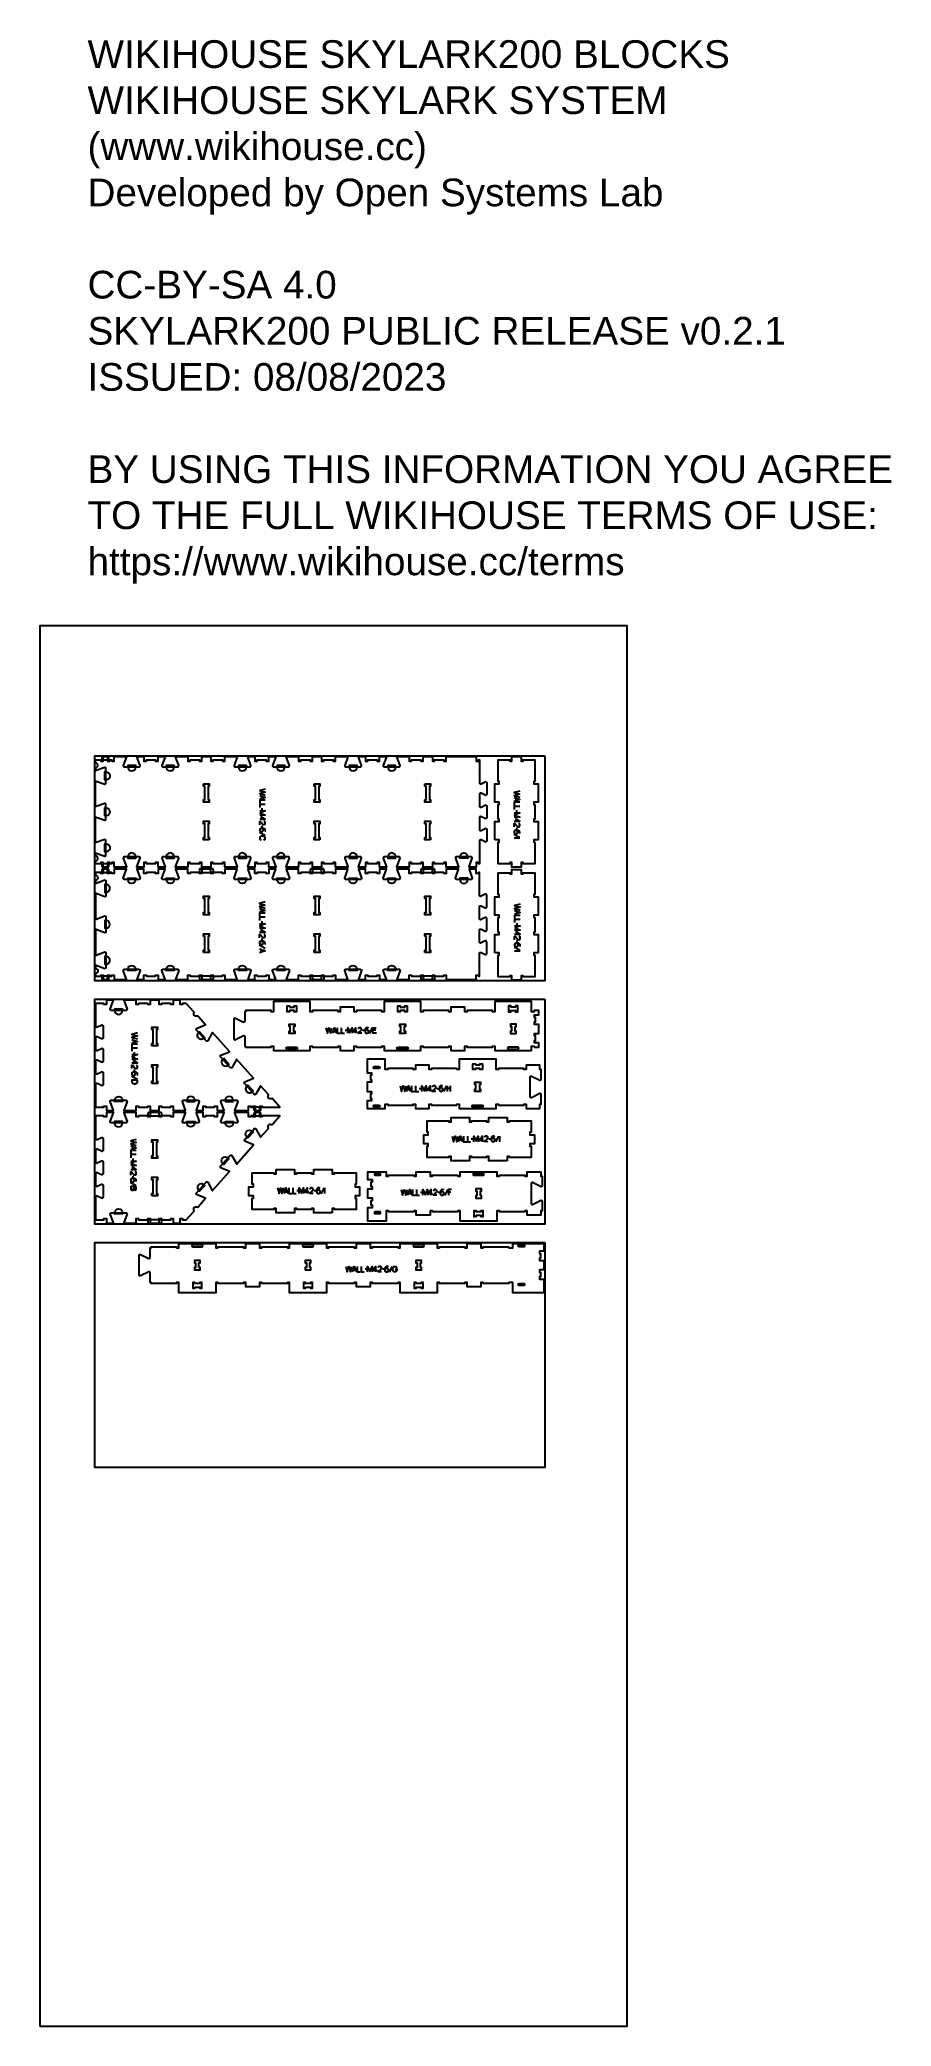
# Model space of a CAD drawing. Extents: x 0 to 4615, y 0 to 10771.
import ezdxf

# ---------------------------------------------------------------- set-up
doc = ezdxf.new("R2010")
doc.units = 0
for name, color, linetype in [('0_SHEET_SPRUCEPLY_2440X122', 1, 'CONTINUOUS'), ('1_ANYTOOL_1MMDEEP_LABELS_S', 2, 'CONTINUOUS'), ('3_ANYTOOL_CUTTHROUGH_INSID', 4, 'CONTINUOUS'), ('4_ANYTOOL_CUTTHROUGH_OUTSI', 5, 'CONTINUOUS'), ('5_ANYTOOL_HALF_MILL_9MM_IN', 3, 'CONTINUOUS'), ('DONOTCUT', 7, 'CONTINUOUS'), ('README', 1, 'CONTINUOUS')]:
    doc.layers.add(name, color=color, linetype=linetype)
doc.styles.add('ARIAL', font='arial.ttf')

msp = doc.modelspace()

# ---------------------------------------------------------------- texts
at = {"layer": 'README', "insert": (259, 10768, 0), "char_height": 150, "width": 8996.74, "attachment_point": 1, "style": 'ARIAL'}
msp.add_mtext('{\\fArial;WIKIHOUSE SKYLARK200 BLOCKS}\\P{\\fArial;WIKIHOUSE SKYLARK SYSTEM}\\P{\\fArial;(www.wikihouse.cc)}\\P{\\fArial;Developed by Open Systems Lab}\\P\\P{\\fArial;CC-BY-SA 4.0}\\P{\\fArial;SKYLARK200 PUBLIC RELEASE v0.2.1}\\P{\\fArial;ISSUED: 08/08/2023}\\P\\P{\\fArial;BY USING THIS INFORMATION YOU AGREE }\\P{\\fArial;TO THE FULL WIKIHOUSE TERMS OF USE:}\\P{\\fArial;https://www.wikihouse.cc/terms}', dxfattribs=at)

# ---------------------------------------------------------------- linework, layer by layer
at = {"layer": '0_SHEET_SPRUCEPLY_2440X122'}
for points in [[(2738, 6889), (2738, 5669), (298, 5669), (298, 6889)], [(2738, 5569), (2738, 4349), (298, 4349), (298, 5569)], [(2738, 4249), (2738, 3029), (298, 3029), (298, 4249)]]:
    msp.add_lwpolyline(points, close=True, dxfattribs=at)
at = {"layer": '1_ANYTOOL_1MMDEEP_LABELS_S', "color": 2}
for points in [[(1222, 6708), (1192, 6700), (1221, 6691), (1192, 6683), (1222, 6675)], [(2602, 6696), (2572, 6689), (2601, 6680), (2572, 6672), (2602, 6664)], [(1192, 6673), (1222, 6662), (1192, 6651)], [(1222, 6647), (1192, 6647), (1192, 6629)], [(1222, 6625), (1192, 6625), (1192, 6608)], [(1192, 6590), (1222, 6590), (1194, 6578), (1222, 6566), (1192, 6566)], [(1202, 6669), (1202, 6654)], [(1206, 6595), (1206, 6604)], [(2572, 6662), (2602, 6651), (2572, 6640)], [(2602, 6636), (2572, 6636), (2572, 6618)], [(2602, 6614), (2572, 6614), (2572, 6597)], [(2572, 6579), (2602, 6579), (2573, 6567), (2602, 6555), (2572, 6555)], [(2581, 6658), (2581, 6643)], [(2586, 6584), (2586, 6593)], [(1222, 6456), (1191, 6473)], [(1192, 6544), (1222, 6544), (1201, 6560)], [(1192, 6514), (1192, 6532), (1193, 6532), (1193, 6532), (1193, 6532), (1193, 6532), (1194, 6532), (1194, 6532), (1194, 6532), (1194, 6532), (1195, 6532), (1195, 6531), (1195, 6531), (1195, 6531), (1195, 6531), (1196, 6531), (1196, 6531), (1196, 6531), (1196, 6531), (1196, 6530), (1196, 6530), (1197, 6530), (1197, 6530), (1197, 6530), (1197, 6530), (1197, 6530), (1198, 6529), (1198, 6529), (1198, 6529), (1198, 6529), (1198, 6529), (1198, 6528), (1200, 6527), (1201, 6525), (1202, 6524), (1203, 6522), (1204, 6522), (1204, 6521), (1205, 6520), (1205, 6519), (1206, 6519), (1207, 6518), (1207, 6518), (1208, 6517), (1208, 6517), (1208, 6517), (1208, 6517), (1209, 6516), (1209, 6516), (1209, 6516), (1209, 6516), (1209, 6516), (1209, 6516), (1210, 6516), (1210, 6516), (1210, 6515), (1210, 6515), (1210, 6515), (1210, 6515), (1211, 6515), (1211, 6515), (1211, 6515), (1211, 6515), (1211, 6515), (1212, 6515), (1212, 6515), (1212, 6515), (1212, 6515), (1212, 6515), (1213, 6515), (1213, 6515), (1213, 6515), (1213, 6515), (1214, 6515), (1214, 6515), (1214, 6515), (1214, 6515), (1215, 6515), (1215, 6515), (1215, 6515), (1215, 6515), (1215, 6515), (1216, 6515), (1216, 6515), (1216, 6515), (1216, 6515), (1217, 6515), (1217, 6515), (1217, 6515), (1217, 6515), (1217, 6515), (1218, 6515), (1218, 6515), (1218, 6515), (1218, 6515), (1218, 6516), (1218, 6516), (1219, 6516), (1219, 6516), (1219, 6516), (1219, 6516), (1219, 6516), (1219, 6516), (1220, 6517), (1220, 6517), (1220, 6517), (1220, 6517), (1220, 6517), (1220, 6517), (1220, 6517), (1221, 6518), (1221, 6518), (1221, 6518), (1221, 6518), (1221, 6518), (1221, 6518), (1221, 6519), (1221, 6519), (1221, 6519), (1221, 6519), (1221, 6519), (1222, 6520), (1222, 6520), (1222, 6520), (1222, 6520), (1222, 6520), (1222, 6521), (1222, 6521), (1222, 6521), (1222, 6521), (1222, 6521), (1222, 6522), (1222, 6522), (1222, 6522), (1222, 6522), (1222, 6523), (1222, 6523), (1222, 6523), (1222, 6523), (1222, 6524), (1222, 6524), (1222, 6525), (1222, 6525), (1222, 6525), (1222, 6526), (1222, 6526), (1222, 6526), (1222, 6527), (1222, 6527), (1222, 6527), (1222, 6527), (1222, 6527), (1222, 6527), (1222, 6527), (1221, 6528), (1221, 6528), (1221, 6528), (1221, 6528), (1221, 6528), (1221, 6528), (1221, 6528), (1221, 6529), (1221, 6529), (1221, 6529), (1221, 6529), (1221, 6529), (1221, 6529), (1220, 6529), (1220, 6529), (1220, 6530), (1220, 6530), (1220, 6530), (1220, 6530), (1220, 6530), (1220, 6530), (1220, 6530), (1219, 6530), (1219, 6530), (1219, 6531), (1219, 6531), (1219, 6531), (1219, 6531), (1218, 6531), (1218, 6531), (1218, 6532), (1217, 6532), (1217, 6532)], [(1221, 6479), (1221, 6479), (1221, 6479), (1221, 6480), (1221, 6480), (1222, 6480), (1222, 6481), (1222, 6481), (1222, 6481), (1222, 6482), (1222, 6482), (1222, 6482), (1222, 6483), (1222, 6483), (1222, 6483), (1222, 6484), (1222, 6484), (1222, 6484), (1222, 6485), (1222, 6485), (1222, 6485), (1222, 6486), (1222, 6486), (1222, 6486), (1222, 6487), (1222, 6487), (1222, 6487), (1222, 6487), (1222, 6488), (1222, 6488), (1221, 6488), (1221, 6488), (1221, 6489), (1221, 6489), (1221, 6489), (1221, 6489), (1221, 6490), (1220, 6490), (1220, 6490), (1220, 6490), (1220, 6491), (1220, 6491), (1220, 6491), (1219, 6491), (1219, 6491), (1219, 6492), (1219, 6492), (1218, 6492), (1218, 6492), (1218, 6493), (1217, 6493), (1217, 6493), (1216, 6494), (1215, 6494), (1215, 6494), (1214, 6494), (1214, 6495), (1213, 6495), (1213, 6495), (1212, 6495), (1212, 6495), (1211, 6495), (1210, 6496), (1210, 6496), (1209, 6496), (1207, 6496), (1207, 6496), (1207, 6496), (1207, 6496), (1206, 6496), (1205, 6496), (1205, 6496), (1204, 6496), (1203, 6496), (1203, 6496), (1202, 6496), (1202, 6496), (1201, 6496), (1201, 6496), (1201, 6496), (1200, 6496), (1200, 6496), (1200, 6495), (1200, 6495), (1199, 6495), (1199, 6495), (1199, 6495), (1199, 6495), (1198, 6495), (1198, 6495), (1198, 6495), (1197, 6495), (1197, 6494), (1197, 6494), (1197, 6494), (1197, 6494), (1196, 6494), (1196, 6494), (1196, 6494), (1196, 6493), (1195, 6493), (1195, 6493), (1195, 6493), (1195, 6493), (1195, 6493), (1195, 6493), (1195, 6493), (1195, 6493), (1194, 6492), (1194, 6492), (1194, 6492), (1194, 6492), (1194, 6492), (1194, 6492), (1194, 6492), (1194, 6492), (1194, 6492), (1194, 6492), (1194, 6491), (1194, 6491), (1194, 6491), (1193, 6491), (1193, 6491), (1193, 6491), (1193, 6490), (1193, 6490), (1193, 6490), (1193, 6490), (1193, 6489), (1193, 6489), (1193, 6489), (1192, 6488), (1192, 6488), (1192, 6488), (1192, 6487), (1192, 6487), (1192, 6487), (1192, 6486), (1192, 6486), (1192, 6486), (1192, 6486), (1192, 6485), (1192, 6485), (1192, 6485), (1192, 6484), (1192, 6484), (1192, 6484), (1192, 6484), (1192, 6484), (1192, 6483), (1193, 6483), (1193, 6483), (1193, 6483), (1193, 6482), (1193, 6482), (1193, 6482), (1193, 6482), (1193, 6481), (1193, 6481), (1193, 6481), (1193, 6481), (1193, 6481), (1194, 6480), (1194, 6480), (1194, 6480), (1194, 6480), (1194, 6480), (1194, 6480), (1194, 6479), (1195, 6479), (1195, 6479), (1195, 6479), (1195, 6479), (1195, 6479), (1195, 6478), (1196, 6478), (1196, 6478), (1196, 6478), (1196, 6478), (1196, 6478), (1196, 6478), (1197, 6477), (1197, 6477), (1197, 6477), (1197, 6477), (1197, 6477), (1198, 6477), (1198, 6477), (1198, 6477), (1198, 6477), (1199, 6477), (1199, 6477), (1199, 6477), (1199, 6477), (1199, 6476), (1200, 6476), (1200, 6476), (1200, 6476), (1200, 6476), (1201, 6476), (1201, 6476), (1201, 6476), (1201, 6476), (1202, 6476), (1202, 6476), (1202, 6476), (1203, 6476), (1203, 6476), (1203, 6476), (1203, 6476), (1204, 6476), (1204, 6476), (1204, 6476), (1204, 6477), (1205, 6477), (1205, 6477), (1205, 6477), (1205, 6477), (1205, 6477), (1206, 6477), (1206, 6477), (1206, 6477), (1206, 6477), (1206, 6477), (1207, 6477), (1207, 6478), (1207, 6478), (1207, 6478), (1207, 6478), (1208, 6478), (1208, 6478), (1208, 6478), (1208, 6478), (1208, 6479), (1208, 6479), (1209, 6479), (1209, 6479), (1209, 6479), (1209, 6479), (1209, 6480), (1209, 6480), (1209, 6480), (1209, 6480), (1210, 6480), (1210, 6481), (1210, 6481), (1210, 6481), (1210, 6481), (1210, 6481), (1210, 6482), (1210, 6482), (1210, 6482), (1210, 6482), (1210, 6482), (1211, 6483), (1211, 6483), (1211, 6483), (1211, 6483), (1211, 6484), (1211, 6484), (1211, 6484), (1211, 6484), (1211, 6485), (1211, 6485), (1211, 6485), (1211, 6485), (1211, 6486), (1211, 6486), (1211, 6486), (1211, 6487), (1211, 6487), (1211, 6487), (1211, 6487), (1211, 6488), (1211, 6488), (1211, 6488), (1211, 6488), (1211, 6489), (1211, 6489), (1211, 6489), (1210, 6489), (1210, 6489), (1210, 6490), (1210, 6490), (1210, 6490), (1210, 6490), (1210, 6490), (1210, 6490), (1210, 6491), (1210, 6491), (1210, 6491), (1210, 6491), (1210, 6491), (1209, 6491), (1209, 6492), (1209, 6492), (1209, 6492), (1209, 6492), (1209, 6492), (1209, 6492), (1209, 6492), (1208, 6493), (1208, 6493), (1208, 6493), (1208, 6493), (1207, 6494), (1207, 6494), (1207, 6494), (1206, 6494), (1206, 6495), (1206, 6495), (1205, 6495), (1205, 6495), (1204, 6496), (1204, 6496), (1203, 6496)], [(1201, 6560), (1201, 6539)], [(1206, 6500), (1206, 6509)], [(2572, 6533), (2602, 6533), (2580, 6549)], [(2572, 6503), (2572, 6521), (2572, 6521), (2572, 6521), (2573, 6521), (2573, 6521), (2573, 6521), (2573, 6521), (2574, 6521), (2574, 6521), (2574, 6521), (2574, 6520), (2574, 6520), (2575, 6520), (2575, 6520), (2575, 6520), (2575, 6520), (2575, 6520), (2576, 6520), (2576, 6519), (2576, 6519), (2576, 6519), (2576, 6519), (2576, 6519), (2577, 6519), (2577, 6519), (2577, 6518), (2577, 6518), (2577, 6518), (2577, 6518), (2578, 6518), (2578, 6517), (2579, 6516), (2580, 6514), (2582, 6513), (2583, 6511), (2583, 6511), (2584, 6510), (2584, 6509), (2585, 6508), (2586, 6508), (2586, 6507), (2587, 6507), (2587, 6506), (2588, 6506), (2588, 6506), (2588, 6505), (2588, 6505), (2588, 6505), (2588, 6505), (2589, 6505), (2589, 6505), (2589, 6505), (2589, 6505), (2589, 6505), (2589, 6504), (2590, 6504), (2590, 6504), (2590, 6504), (2590, 6504), (2590, 6504), (2591, 6504), (2591, 6504), (2591, 6504), (2591, 6504), (2591, 6504), (2592, 6504), (2592, 6504), (2592, 6504), (2592, 6504), (2592, 6504), (2593, 6504), (2593, 6504), (2593, 6504), (2593, 6504), (2594, 6504), (2594, 6504), (2594, 6504), (2594, 6504), (2594, 6504), (2595, 6504), (2595, 6504), (2595, 6504), (2595, 6504), (2596, 6504), (2596, 6504), (2596, 6504), (2596, 6504), (2596, 6504), (2597, 6504), (2597, 6504), (2597, 6504), (2597, 6504), (2597, 6504), (2598, 6504), (2598, 6505), (2598, 6505), (2598, 6505), (2598, 6505), (2598, 6505), (2599, 6505), (2599, 6505), (2599, 6505), (2599, 6505), (2599, 6506), (2599, 6506), (2599, 6506), (2600, 6506), (2600, 6506), (2600, 6506), (2600, 6507), (2600, 6507), (2600, 6507), (2600, 6507), (2600, 6507), (2601, 6507), (2601, 6508), (2601, 6508), (2601, 6508), (2601, 6508), (2601, 6508), (2601, 6509), (2601, 6509), (2601, 6509), (2601, 6509), (2601, 6509), (2601, 6510), (2601, 6510), (2601, 6510), (2602, 6510), (2602, 6510), (2602, 6511), (2602, 6511), (2602, 6511), (2602, 6511), (2602, 6512), (2602, 6512), (2602, 6512), (2602, 6512), (2602, 6513), (2602, 6513), (2602, 6514), (2602, 6514), (2602, 6514), (2602, 6515), (2601, 6515), (2601, 6515), (2601, 6516), (2601, 6516), (2601, 6516), (2601, 6516), (2601, 6516), (2601, 6516), (2601, 6516), (2601, 6517), (2601, 6517), (2601, 6517), (2601, 6517), (2601, 6517), (2601, 6517), (2601, 6517), (2600, 6518), (2600, 6518), (2600, 6518), (2600, 6518), (2600, 6518), (2600, 6518), (2600, 6518), (2600, 6518), (2600, 6519), (2600, 6519), (2600, 6519), (2599, 6519), (2599, 6519), (2599, 6519), (2599, 6519), (2599, 6519), (2599, 6519), (2599, 6520), (2599, 6520), (2598, 6520), (2598, 6520), (2598, 6520), (2598, 6520), (2597, 6521), (2597, 6521), (2597, 6521)], [(2600, 6468), (2600, 6468), (2601, 6468), (2601, 6469), (2601, 6469), (2601, 6469), (2601, 6470), (2601, 6470), (2601, 6470), (2601, 6471), (2602, 6471), (2602, 6471), (2602, 6472), (2602, 6472), (2602, 6472), (2602, 6473), (2602, 6473), (2602, 6473), (2602, 6474), (2602, 6474), (2602, 6474), (2602, 6475), (2602, 6475), (2602, 6475), (2601, 6475), (2601, 6476), (2601, 6476), (2601, 6476), (2601, 6477), (2601, 6477), (2601, 6477), (2601, 6477), (2601, 6478), (2601, 6478), (2600, 6478), (2600, 6478), (2600, 6479), (2600, 6479), (2600, 6479), (2600, 6479), (2599, 6480), (2599, 6480), (2599, 6480), (2599, 6480), (2599, 6480), (2598, 6481), (2598, 6481), (2598, 6481), (2598, 6481), (2597, 6482), (2597, 6482), (2596, 6482), (2595, 6483), (2595, 6483), (2594, 6483), (2594, 6483), (2593, 6484), (2593, 6484), (2592, 6484), (2592, 6484), (2591, 6484), (2591, 6484), (2590, 6485), (2589, 6485), (2589, 6485), (2587, 6485), (2587, 6485), (2586, 6485), (2586, 6485), (2586, 6485), (2585, 6485), (2584, 6485), (2584, 6485), (2583, 6485), (2582, 6485), (2582, 6485), (2581, 6485), (2581, 6485), (2580, 6485), (2580, 6485), (2580, 6485), (2580, 6484), (2579, 6484), (2579, 6484), (2579, 6484), (2579, 6484), (2578, 6484), (2578, 6484), (2578, 6484), (2577, 6484), (2577, 6484), (2577, 6484), (2577, 6483), (2576, 6483), (2576, 6483), (2576, 6483), (2576, 6483), (2576, 6483), (2575, 6483), (2575, 6482), (2575, 6482), (2575, 6482), (2575, 6482), (2574, 6482), (2574, 6482), (2574, 6482), (2574, 6482), (2574, 6482), (2574, 6481), (2574, 6481), (2574, 6481), (2574, 6481), (2574, 6481), (2574, 6481), (2573, 6481), (2573, 6481), (2573, 6481), (2573, 6480), (2573, 6480), (2573, 6480), (2573, 6480), (2573, 6480), (2573, 6480), (2573, 6480), (2573, 6479), (2572, 6479), (2572, 6479), (2572, 6478), (2572, 6478), (2572, 6478), (2572, 6478), (2572, 6477), (2572, 6477), (2572, 6477), (2572, 6476), (2572, 6476), (2572, 6476), (2572, 6475), (2572, 6475), (2572, 6475), (2572, 6475), (2572, 6474), (2572, 6474), (2572, 6474), (2572, 6473), (2572, 6473), (2572, 6473), (2572, 6473), (2572, 6472), (2572, 6472), (2572, 6472), (2572, 6472), (2572, 6472), (2572, 6471), (2572, 6471), (2572, 6471), (2572, 6471), (2573, 6470), (2573, 6470), (2573, 6470), (2573, 6470), (2573, 6470), (2573, 6469), (2573, 6469), (2573, 6469), (2573, 6469), (2574, 6469), (2574, 6469), (2574, 6468), (2574, 6468), (2574, 6468), (2574, 6468), (2575, 6468), (2575, 6468), (2575, 6467), (2575, 6467), (2575, 6467), (2575, 6467), (2576, 6467), (2576, 6467), (2576, 6467), (2576, 6466), (2576, 6466), (2577, 6466), (2577, 6466), (2577, 6466), (2577, 6466), (2577, 6466), (2578, 6466), (2578, 6466), (2578, 6466), (2578, 6466), (2578, 6466), (2579, 6465), (2579, 6465), (2579, 6465), (2579, 6465), (2580, 6465), (2580, 6465), (2580, 6465), (2580, 6465), (2581, 6465), (2581, 6465), (2581, 6465), (2582, 6465), (2582, 6465), (2582, 6465), (2582, 6465), (2583, 6465), (2583, 6465), (2583, 6465), (2583, 6465), (2584, 6465), (2584, 6465), (2584, 6466), (2584, 6466), (2584, 6466), (2585, 6466), (2585, 6466), (2585, 6466), (2585, 6466), (2586, 6466), (2586, 6466), (2586, 6466), (2586, 6466), (2586, 6466), (2587, 6467), (2587, 6467), (2587, 6467), (2587, 6467), (2587, 6467), (2587, 6467), (2588, 6467), (2588, 6468), (2588, 6468), (2588, 6468), (2588, 6468), (2588, 6468), (2588, 6468), (2589, 6469), (2589, 6469), (2589, 6469), (2589, 6469), (2589, 6469), (2589, 6470), (2589, 6470), (2589, 6470), (2589, 6470), (2590, 6470), (2590, 6471), (2590, 6471), (2590, 6471), (2590, 6471), (2590, 6471), (2590, 6472), (2590, 6472), (2590, 6472), (2590, 6472), (2590, 6473), (2590, 6473), (2590, 6473), (2590, 6473), (2590, 6474), (2590, 6474), (2590, 6474), (2590, 6474), (2590, 6475), (2590, 6475), (2590, 6475), (2590, 6476), (2590, 6476), (2590, 6476), (2590, 6476), (2590, 6477), (2590, 6477), (2590, 6477), (2590, 6477), (2590, 6477), (2590, 6478), (2590, 6478), (2590, 6478), (2590, 6478), (2590, 6478), (2590, 6479), (2590, 6479), (2590, 6479), (2590, 6479), (2590, 6479), (2589, 6480), (2589, 6480), (2589, 6480), (2589, 6480), (2589, 6480), (2589, 6480), (2589, 6481), (2589, 6481), (2589, 6481), (2588, 6481), (2588, 6481), (2588, 6481), (2588, 6481), (2588, 6482), (2588, 6482), (2587, 6482), (2587, 6482), (2587, 6483), (2586, 6483), (2586, 6483), (2586, 6483), (2585, 6484), (2585, 6484), (2585, 6484), (2584, 6484), (2584, 6485), (2583, 6485), (2583, 6485)], [(2580, 6549), (2580, 6528)], [(2586, 6489), (2586, 6498)], [(1215, 6432), (1215, 6432), (1216, 6432), (1216, 6433), (1216, 6433), (1217, 6433), (1217, 6433), (1217, 6433), (1218, 6434), (1218, 6434), (1218, 6434), (1219, 6434), (1219, 6435), (1219, 6435), (1220, 6435), (1220, 6436), (1220, 6436), (1220, 6436), (1220, 6436), (1220, 6436), (1221, 6436), (1221, 6437), (1221, 6437), (1221, 6437), (1221, 6437), (1221, 6437), (1221, 6437), (1221, 6438), (1221, 6438), (1221, 6438), (1222, 6438), (1222, 6438), (1222, 6439), (1222, 6439), (1222, 6439), (1222, 6439), (1222, 6439), (1222, 6440), (1222, 6440), (1222, 6440), (1222, 6440), (1222, 6440), (1222, 6441), (1222, 6441), (1222, 6441), (1222, 6441), (1222, 6441), (1222, 6442), (1222, 6442), (1222, 6442), (1222, 6443), (1222, 6443), (1222, 6443), (1222, 6444), (1222, 6444), (1222, 6444), (1222, 6445), (1222, 6445), (1222, 6445), (1222, 6445), (1222, 6446), (1221, 6446), (1221, 6446), (1221, 6446), (1221, 6446), (1221, 6447), (1221, 6447), (1221, 6447), (1221, 6447), (1221, 6447), (1221, 6447), (1221, 6447), (1221, 6447), (1221, 6448), (1220, 6448), (1220, 6448), (1220, 6448), (1220, 6448), (1220, 6448), (1220, 6449), (1219, 6449), (1219, 6449), (1219, 6449), (1219, 6450), (1218, 6450), (1218, 6450), (1218, 6450), (1218, 6450), (1217, 6451), (1216, 6451), (1216, 6451), (1215, 6451), (1215, 6452), (1214, 6452), (1213, 6452), (1213, 6452), (1212, 6453), (1211, 6453), (1211, 6453), (1210, 6453), (1209, 6453), (1209, 6453), (1208, 6453), (1207, 6453), (1207, 6453), (1206, 6453), (1205, 6453), (1204, 6453), (1204, 6453), (1203, 6453), (1202, 6453), (1202, 6452), (1202, 6452), (1202, 6452), (1201, 6452), (1201, 6452), (1201, 6452), (1200, 6452), (1200, 6452), (1199, 6451), (1199, 6451), (1198, 6451), (1198, 6451), (1197, 6450), (1197, 6450), (1196, 6450), (1196, 6450), (1196, 6449), (1196, 6449), (1195, 6449), (1195, 6449), (1195, 6449), (1195, 6448), (1194, 6448), (1194, 6448), (1194, 6448), (1194, 6448), (1194, 6448), (1194, 6447), (1194, 6447), (1194, 6447), (1194, 6447), (1194, 6447), (1193, 6447), (1193, 6447), (1193, 6447), (1193, 6446), (1193, 6446), (1193, 6446), (1193, 6446), (1193, 6445), (1193, 6445), (1193, 6445), (1193, 6444), (1192, 6444), (1192, 6444), (1192, 6443), (1192, 6443), (1192, 6443), (1192, 6442), (1192, 6442), (1192, 6442), (1192, 6441), (1192, 6441), (1192, 6441), (1192, 6440), (1192, 6440), (1192, 6440), (1192, 6440), (1192, 6440), (1192, 6440), (1192, 6439), (1193, 6439), (1193, 6439), (1193, 6439), (1193, 6439), (1193, 6439), (1193, 6438), (1193, 6438), (1193, 6438), (1193, 6438), (1193, 6438), (1193, 6438), (1193, 6437), (1193, 6437), (1193, 6437), (1193, 6437), (1193, 6437), (1194, 6437), (1194, 6437), (1194, 6436), (1194, 6436), (1194, 6436), (1194, 6436), (1195, 6436), (1195, 6435), (1195, 6435), (1195, 6435), (1195, 6435), (1196, 6434), (1196, 6434), (1196, 6434), (1197, 6434), (1197, 6434), (1197, 6433), (1197, 6433), (1198, 6433), (1198, 6433)], [(2601, 6445), (2570, 6462)], [(2602, 6441), (2572, 6441)], [(1221, 6096), (1191, 6088), (1220, 6079), (1191, 6071), (1221, 6063)], [(1191, 6061), (1221, 6050), (1191, 6039)], [(1221, 6035), (1191, 6035), (1191, 6018)], [(1201, 6057), (1201, 6042)], [(2604, 6084), (2574, 6076), (2603, 6068), (2574, 6060), (2604, 6052)], [(2574, 6049), (2604, 6039), (2574, 6028)], [(2584, 6046), (2584, 6031)], [(1221, 6013), (1191, 6013), (1191, 5996)], [(1191, 5978), (1221, 5978), (1193, 5966), (1221, 5954), (1191, 5954)], [(1191, 5932), (1221, 5932), (1200, 5948)], [(1200, 5948), (1200, 5927)], [(1205, 5983), (1205, 5992)], [(2604, 6023), (2574, 6023), (2574, 6006)], [(2604, 6001), (2574, 6001), (2574, 5984)], [(2574, 5967), (2604, 5967), (2576, 5955), (2604, 5943), (2574, 5943)], [(2574, 5921), (2604, 5921), (2583, 5937)], [(2583, 5937), (2583, 5915)], [(2588, 5972), (2588, 5980)], [(1221, 5844), (1190, 5861)], [(1191, 5902), (1191, 5920), (1192, 5920), (1192, 5920), (1192, 5920), (1192, 5920), (1192, 5920), (1193, 5920), (1193, 5920), (1193, 5920), (1193, 5920), (1193, 5919), (1194, 5919), (1194, 5919), (1194, 5919), (1194, 5919), (1194, 5919), (1195, 5919), (1195, 5919), (1195, 5919), (1195, 5918), (1195, 5918), (1196, 5918), (1196, 5918), (1196, 5918), (1196, 5918), (1196, 5917), (1196, 5917), (1197, 5917), (1197, 5917), (1197, 5917), (1197, 5916), (1198, 5915), (1200, 5913), (1201, 5912), (1202, 5910), (1202, 5910), (1203, 5909), (1204, 5908), (1204, 5908), (1205, 5907), (1205, 5906), (1206, 5906), (1207, 5905), (1207, 5905), (1207, 5905), (1207, 5905), (1207, 5904), (1207, 5904), (1208, 5904), (1208, 5904), (1208, 5904), (1208, 5904), (1208, 5904), (1208, 5904), (1209, 5904), (1209, 5903), (1209, 5903), (1209, 5903), (1209, 5903), (1210, 5903), (1210, 5903), (1210, 5903), (1210, 5903), (1210, 5903), (1211, 5903), (1211, 5903), (1211, 5903), (1211, 5903), (1211, 5903), (1212, 5903), (1212, 5903), (1212, 5903), (1212, 5903), (1213, 5903), (1213, 5903), (1213, 5903), (1213, 5903), (1214, 5903), (1214, 5903), (1214, 5903), (1214, 5903), (1214, 5903), (1215, 5903), (1215, 5903), (1215, 5903), (1215, 5903), (1216, 5903), (1216, 5903), (1216, 5903), (1216, 5903), (1216, 5903), (1217, 5903), (1217, 5903), (1217, 5904), (1217, 5904), (1217, 5904), (1217, 5904), (1218, 5904), (1218, 5904), (1218, 5904), (1218, 5904), (1218, 5904), (1218, 5905), (1218, 5905), (1219, 5905), (1219, 5905), (1219, 5905), (1219, 5905), (1219, 5905), (1219, 5906), (1219, 5906), (1220, 5906), (1220, 5906), (1220, 5906), (1220, 5907), (1220, 5907), (1220, 5907), (1220, 5907), (1220, 5907), (1220, 5907), (1220, 5908), (1220, 5908), (1220, 5908), (1221, 5908), (1221, 5908), (1221, 5909), (1221, 5909), (1221, 5909), (1221, 5909), (1221, 5909), (1221, 5910), (1221, 5910), (1221, 5910), (1221, 5910), (1221, 5911), (1221, 5911), (1221, 5911), (1221, 5912), (1221, 5912), (1221, 5912), (1221, 5913), (1221, 5913), (1221, 5913), (1221, 5914), (1221, 5914), (1221, 5914), (1221, 5915), (1221, 5915), (1221, 5915), (1220, 5915), (1220, 5915), (1220, 5915), (1220, 5916), (1220, 5916), (1220, 5916), (1220, 5916), (1220, 5916), (1220, 5916), (1220, 5916), (1220, 5917), (1220, 5917), (1220, 5917), (1220, 5917), (1219, 5917), (1219, 5917), (1219, 5917), (1219, 5917), (1219, 5918), (1219, 5918), (1219, 5918), (1219, 5918), (1219, 5918), (1219, 5918), (1218, 5918), (1218, 5918), (1218, 5918), (1218, 5919), (1218, 5919), (1218, 5919), (1218, 5919), (1217, 5919), (1217, 5919), (1217, 5920), (1217, 5920), (1216, 5920), (1216, 5920)], [(1220, 5867), (1220, 5867), (1220, 5867), (1220, 5868), (1220, 5868), (1220, 5868), (1220, 5869), (1221, 5869), (1221, 5869), (1221, 5870), (1221, 5870), (1221, 5870), (1221, 5871), (1221, 5871), (1221, 5871), (1221, 5872), (1221, 5872), (1221, 5872), (1221, 5873), (1221, 5873), (1221, 5873), (1221, 5874), (1221, 5874), (1221, 5874), (1221, 5875), (1221, 5875), (1221, 5875), (1221, 5875), (1220, 5876), (1220, 5876), (1220, 5876), (1220, 5876), (1220, 5877), (1220, 5877), (1220, 5877), (1220, 5877), (1219, 5878), (1219, 5878), (1219, 5878), (1219, 5878), (1219, 5879), (1218, 5879), (1218, 5879), (1218, 5879), (1218, 5879), (1218, 5880), (1217, 5880), (1217, 5880), (1217, 5880), (1216, 5881), (1216, 5881), (1215, 5881), (1215, 5882), (1214, 5882), (1214, 5882), (1213, 5882), (1213, 5883), (1212, 5883), (1211, 5883), (1211, 5883), (1210, 5883), (1210, 5883), (1209, 5884), (1209, 5884), (1208, 5884), (1206, 5884), (1206, 5884), (1206, 5884), (1205, 5884), (1205, 5884), (1204, 5884), (1203, 5884), (1203, 5884), (1202, 5884), (1202, 5884), (1201, 5884), (1201, 5884), (1200, 5884), (1200, 5884), (1199, 5884), (1199, 5884), (1199, 5884), (1199, 5883), (1198, 5883), (1198, 5883), (1198, 5883), (1198, 5883), (1197, 5883), (1197, 5883), (1197, 5883), (1197, 5883), (1196, 5883), (1196, 5882), (1196, 5882), (1196, 5882), (1195, 5882), (1195, 5882), (1195, 5882), (1195, 5882), (1194, 5881), (1194, 5881), (1194, 5881), (1194, 5881), (1194, 5881), (1194, 5881), (1194, 5881), (1193, 5881), (1193, 5881), (1193, 5881), (1193, 5880), (1193, 5880), (1193, 5880), (1193, 5880), (1193, 5880), (1193, 5880), (1193, 5880), (1193, 5880), (1192, 5880), (1192, 5879), (1192, 5879), (1192, 5879), (1192, 5879), (1192, 5879), (1192, 5879), (1192, 5878), (1192, 5878), (1192, 5878), (1192, 5878), (1191, 5877), (1191, 5877), (1191, 5877), (1191, 5876), (1191, 5876), (1191, 5876), (1191, 5876), (1191, 5875), (1191, 5875), (1191, 5875), (1191, 5874), (1191, 5874), (1191, 5874), (1191, 5873), (1191, 5873), (1191, 5873), (1191, 5873), (1191, 5872), (1191, 5872), (1191, 5872), (1191, 5872), (1191, 5871), (1191, 5871), (1191, 5871), (1191, 5871), (1192, 5870), (1192, 5870), (1192, 5870), (1192, 5870), (1192, 5870), (1192, 5869), (1192, 5869), (1192, 5869), (1192, 5869), (1192, 5869), (1192, 5868), (1193, 5868), (1193, 5868), (1193, 5868), (1193, 5868), (1193, 5867), (1193, 5867), (1193, 5867), (1194, 5867), (1194, 5867), (1194, 5867), (1194, 5866), (1194, 5866), (1194, 5866), (1195, 5866), (1195, 5866), (1195, 5866), (1195, 5866), (1195, 5866), (1196, 5865), (1196, 5865), (1196, 5865), (1196, 5865), (1196, 5865), (1197, 5865), (1197, 5865), (1197, 5865), (1197, 5865), (1198, 5865), (1198, 5865), (1198, 5865), (1198, 5865), (1198, 5864), (1199, 5864), (1199, 5864), (1199, 5864), (1199, 5864), (1200, 5864), (1200, 5864), (1200, 5864), (1201, 5864), (1201, 5864), (1201, 5864), (1201, 5864), (1202, 5864), (1202, 5864), (1202, 5864), (1202, 5864), (1203, 5864), (1203, 5865), (1203, 5865), (1203, 5865), (1204, 5865), (1204, 5865), (1204, 5865), (1204, 5865), (1204, 5865), (1205, 5865), (1205, 5865), (1205, 5865), (1205, 5865), (1205, 5865), (1206, 5866), (1206, 5866), (1206, 5866), (1206, 5866), (1206, 5866), (1206, 5866), (1207, 5866), (1207, 5867), (1207, 5867), (1207, 5867), (1207, 5867), (1207, 5867), (1208, 5867), (1208, 5868), (1208, 5868), (1208, 5868), (1208, 5868), (1208, 5868), (1208, 5868), (1208, 5869), (1209, 5869), (1209, 5869), (1209, 5869), (1209, 5869), (1209, 5870), (1209, 5870), (1209, 5870), (1209, 5870), (1209, 5870), (1209, 5871), (1209, 5871), (1209, 5871), (1209, 5871), (1210, 5872), (1210, 5872), (1210, 5872), (1210, 5872), (1210, 5873), (1210, 5873), (1210, 5873), (1210, 5873), (1210, 5874), (1210, 5874), (1210, 5874), (1210, 5875), (1210, 5875), (1210, 5875), (1210, 5876), (1210, 5876), (1210, 5876), (1210, 5876), (1209, 5876), (1209, 5877), (1209, 5877), (1209, 5877), (1209, 5877), (1209, 5877), (1209, 5878), (1209, 5878), (1209, 5878), (1209, 5878), (1209, 5878), (1209, 5878), (1209, 5879), (1209, 5879), (1209, 5879), (1208, 5879), (1208, 5879), (1208, 5880), (1208, 5880), (1208, 5880), (1208, 5880), (1208, 5880), (1208, 5880), (1208, 5880), (1207, 5881), (1207, 5881), (1207, 5881), (1207, 5881), (1206, 5882), (1206, 5882), (1206, 5882), (1205, 5882), (1205, 5883), (1205, 5883), (1204, 5883), (1204, 5883), (1203, 5883), (1203, 5884), (1203, 5884), (1202, 5884)], [(1191, 5842), (1221, 5831), (1191, 5820)], [(1201, 5839), (1201, 5824)], [(1205, 5888), (1205, 5897)], [(2604, 5832), (2573, 5850)], [(2574, 5891), (2574, 5909), (2575, 5909), (2575, 5909), (2575, 5909), (2575, 5909), (2575, 5909), (2576, 5909), (2576, 5908), (2576, 5908), (2576, 5908), (2577, 5908), (2577, 5908), (2577, 5908), (2577, 5908), (2577, 5908), (2578, 5908), (2578, 5907), (2578, 5907), (2578, 5907), (2578, 5907), (2578, 5907), (2579, 5907), (2579, 5907), (2579, 5906), (2579, 5906), (2579, 5906), (2579, 5906), (2580, 5906), (2580, 5906), (2580, 5905), (2580, 5905), (2582, 5904), (2583, 5902), (2584, 5901), (2585, 5899), (2586, 5898), (2586, 5898), (2587, 5897), (2587, 5896), (2588, 5895), (2588, 5895), (2589, 5894), (2590, 5894), (2590, 5893), (2590, 5893), (2590, 5893), (2590, 5893), (2591, 5893), (2591, 5893), (2591, 5893), (2591, 5893), (2591, 5892), (2591, 5892), (2592, 5892), (2592, 5892), (2592, 5892), (2592, 5892), (2592, 5892), (2592, 5892), (2593, 5892), (2593, 5892), (2593, 5892), (2593, 5892), (2593, 5892), (2594, 5891), (2594, 5891), (2594, 5891), (2594, 5891), (2595, 5891), (2595, 5891), (2595, 5891), (2595, 5891), (2595, 5891), (2596, 5891), (2596, 5891), (2596, 5891), (2596, 5891), (2597, 5891), (2597, 5891), (2597, 5891), (2597, 5891), (2598, 5891), (2598, 5891), (2598, 5891), (2598, 5892), (2598, 5892), (2599, 5892), (2599, 5892), (2599, 5892), (2599, 5892), (2599, 5892), (2600, 5892), (2600, 5892), (2600, 5892), (2600, 5892), (2600, 5892), (2600, 5892), (2601, 5893), (2601, 5893), (2601, 5893), (2601, 5893), (2601, 5893), (2601, 5893), (2602, 5893), (2602, 5893), (2602, 5894), (2602, 5894), (2602, 5894), (2602, 5894), (2602, 5894), (2602, 5894), (2603, 5895), (2603, 5895), (2603, 5895), (2603, 5895), (2603, 5895), (2603, 5895), (2603, 5896), (2603, 5896), (2603, 5896), (2603, 5896), (2603, 5896), (2604, 5897), (2604, 5897), (2604, 5897), (2604, 5897), (2604, 5897), (2604, 5898), (2604, 5898), (2604, 5898), (2604, 5898), (2604, 5899), (2604, 5899), (2604, 5899), (2604, 5899), (2604, 5899), (2604, 5900), (2604, 5900), (2604, 5901), (2604, 5901), (2604, 5901), (2604, 5902), (2604, 5902), (2604, 5902), (2604, 5903), (2604, 5903), (2604, 5903), (2604, 5903), (2604, 5904), (2604, 5904), (2603, 5904), (2603, 5904), (2603, 5904), (2603, 5904), (2603, 5904), (2603, 5905), (2603, 5905), (2603, 5905), (2603, 5905), (2603, 5905), (2603, 5905), (2603, 5905), (2603, 5906), (2603, 5906), (2602, 5906), (2602, 5906), (2602, 5906), (2602, 5906), (2602, 5906), (2602, 5906), (2602, 5906), (2602, 5907), (2602, 5907), (2602, 5907), (2601, 5907), (2601, 5907), (2601, 5907), (2601, 5907), (2601, 5907), (2601, 5908), (2600, 5908), (2600, 5908), (2600, 5908), (2600, 5908), (2599, 5908), (2599, 5909)], [(2603, 5855), (2603, 5856), (2603, 5856), (2603, 5856), (2603, 5857), (2603, 5857), (2603, 5857), (2604, 5858), (2604, 5858), (2604, 5858), (2604, 5859), (2604, 5859), (2604, 5859), (2604, 5860), (2604, 5860), (2604, 5860), (2604, 5861), (2604, 5861), (2604, 5861), (2604, 5862), (2604, 5862), (2604, 5862), (2604, 5863), (2604, 5863), (2604, 5863), (2604, 5863), (2604, 5864), (2604, 5864), (2603, 5864), (2603, 5865), (2603, 5865), (2603, 5865), (2603, 5865), (2603, 5866), (2603, 5866), (2603, 5866), (2602, 5866), (2602, 5867), (2602, 5867), (2602, 5867), (2602, 5867), (2602, 5867), (2601, 5868), (2601, 5868), (2601, 5868), (2601, 5868), (2600, 5868), (2600, 5869), (2600, 5869), (2599, 5869), (2599, 5870), (2598, 5870), (2598, 5870), (2597, 5871), (2597, 5871), (2596, 5871), (2596, 5871), (2595, 5871), (2595, 5872), (2594, 5872), (2593, 5872), (2593, 5872), (2592, 5872), (2592, 5872), (2591, 5872), (2589, 5873), (2589, 5873), (2589, 5873), (2588, 5873), (2588, 5873), (2587, 5873), (2586, 5873), (2586, 5873), (2585, 5873), (2585, 5873), (2584, 5873), (2584, 5873), (2583, 5872), (2583, 5872), (2582, 5872), (2582, 5872), (2582, 5872), (2582, 5872), (2581, 5872), (2581, 5872), (2581, 5872), (2581, 5872), (2580, 5872), (2580, 5872), (2580, 5871), (2580, 5871), (2579, 5871), (2579, 5871), (2579, 5871), (2579, 5871), (2578, 5871), (2578, 5871), (2578, 5870), (2578, 5870), (2577, 5870), (2577, 5870), (2577, 5870), (2577, 5870), (2577, 5870), (2577, 5869), (2577, 5869), (2576, 5869), (2576, 5869), (2576, 5869), (2576, 5869), (2576, 5869), (2576, 5869), (2576, 5869), (2576, 5869), (2576, 5868), (2576, 5868), (2576, 5868), (2576, 5868), (2575, 5868), (2575, 5868), (2575, 5868), (2575, 5868), (2575, 5867), (2575, 5867), (2575, 5867), (2575, 5867), (2575, 5866), (2575, 5866), (2575, 5866), (2574, 5866), (2574, 5865), (2574, 5865), (2574, 5865), (2574, 5864), (2574, 5864), (2574, 5864), (2574, 5864), (2574, 5863), (2574, 5863), (2574, 5862), (2574, 5862), (2574, 5862), (2574, 5862), (2574, 5861), (2574, 5861), (2574, 5861), (2574, 5861), (2574, 5860), (2574, 5860), (2574, 5860), (2574, 5860), (2574, 5859), (2574, 5859), (2575, 5859), (2575, 5859), (2575, 5859), (2575, 5858), (2575, 5858), (2575, 5858), (2575, 5858), (2575, 5858), (2575, 5857), (2575, 5857), (2576, 5857), (2576, 5857), (2576, 5857), (2576, 5856), (2576, 5856), (2576, 5856), (2576, 5856), (2577, 5856), (2577, 5856), (2577, 5855), (2577, 5855), (2577, 5855), (2577, 5855), (2578, 5855), (2578, 5855), (2578, 5855), (2578, 5854), (2578, 5854), (2578, 5854), (2579, 5854), (2579, 5854), (2579, 5854), (2579, 5854), (2579, 5854), (2580, 5854), (2580, 5854), (2580, 5853), (2580, 5853), (2581, 5853), (2581, 5853), (2581, 5853), (2581, 5853), (2582, 5853), (2582, 5853), (2582, 5853), (2582, 5853), (2583, 5853), (2583, 5853), (2583, 5853), (2583, 5853), (2584, 5853), (2584, 5853), (2584, 5853), (2584, 5853), (2585, 5853), (2585, 5853), (2585, 5853), (2585, 5853), (2586, 5853), (2586, 5853), (2586, 5853), (2586, 5853), (2587, 5853), (2587, 5853), (2587, 5853), (2587, 5854), (2587, 5854), (2588, 5854), (2588, 5854), (2588, 5854), (2588, 5854), (2588, 5854), (2589, 5854), (2589, 5854), (2589, 5854), (2589, 5855), (2589, 5855), (2590, 5855), (2590, 5855), (2590, 5855), (2590, 5855), (2590, 5855), (2590, 5856), (2590, 5856), (2591, 5856), (2591, 5856), (2591, 5856), (2591, 5856), (2591, 5857), (2591, 5857), (2591, 5857), (2592, 5857), (2592, 5857), (2592, 5858), (2592, 5858), (2592, 5858), (2592, 5858), (2592, 5858), (2592, 5859), (2592, 5859), (2592, 5859), (2592, 5859), (2592, 5860), (2592, 5860), (2593, 5860), (2593, 5860), (2593, 5860), (2593, 5861), (2593, 5861), (2593, 5861), (2593, 5861), (2593, 5862), (2593, 5862), (2593, 5862), (2593, 5863), (2593, 5863), (2593, 5863), (2593, 5864), (2593, 5864), (2593, 5864), (2593, 5864), (2593, 5865), (2593, 5865), (2593, 5865), (2592, 5865), (2592, 5865), (2592, 5866), (2592, 5866), (2592, 5866), (2592, 5866), (2592, 5866), (2592, 5867), (2592, 5867), (2592, 5867), (2592, 5867), (2592, 5867), (2592, 5867), (2592, 5868), (2591, 5868), (2591, 5868), (2591, 5868), (2591, 5868), (2591, 5868), (2591, 5869), (2591, 5869), (2591, 5869), (2591, 5869), (2590, 5869), (2590, 5869), (2590, 5870), (2590, 5870), (2589, 5870), (2589, 5870), (2589, 5871), (2588, 5871), (2588, 5871), (2588, 5871), (2587, 5872), (2587, 5872), (2587, 5872), (2586, 5872), (2586, 5873), (2585, 5873)], [(2604, 5829), (2574, 5829)], [(2588, 5877), (2588, 5886)], [(530, 5386), (500, 5378), (529, 5370), (500, 5361), (530, 5354)], [(1551, 5414), (1559, 5384), (1567, 5413), (1576, 5384), (1583, 5414)], [(1586, 5384), (1597, 5414), (1608, 5384)], [(1589, 5394), (1604, 5394)], [(1612, 5414), (1612, 5384), (1629, 5384)], [(1634, 5414), (1634, 5384), (1651, 5384)], [(1664, 5398), (1655, 5398)], [(1669, 5384), (1669, 5414), (1681, 5386), (1693, 5414), (1693, 5384)], [(1714, 5384), (1714, 5414), (1698, 5393)], [(1698, 5393), (1720, 5393)], [(1745, 5384), (1726, 5384), (1726, 5384), (1726, 5385), (1727, 5385), (1727, 5385), (1727, 5385), (1727, 5386), (1727, 5386), (1727, 5386), (1727, 5386), (1727, 5386), (1727, 5387), (1727, 5387), (1728, 5387), (1728, 5387), (1728, 5387), (1728, 5388), (1728, 5388), (1728, 5388), (1728, 5388), (1728, 5388), (1729, 5389), (1729, 5389), (1729, 5389), (1729, 5389), (1729, 5389), (1729, 5389), (1730, 5390), (1730, 5390), (1730, 5390), (1730, 5390), (1732, 5391), (1733, 5393), (1735, 5394), (1736, 5395), (1737, 5395), (1738, 5396), (1738, 5397), (1739, 5397), (1740, 5398), (1740, 5398), (1741, 5399), (1742, 5400), (1742, 5400), (1742, 5400), (1742, 5400), (1742, 5400), (1742, 5400), (1742, 5401), (1743, 5401), (1743, 5401), (1743, 5401), (1743, 5401), (1743, 5401), (1743, 5402), (1743, 5402), (1743, 5402), (1743, 5402), (1743, 5402), (1744, 5403), (1744, 5403), (1744, 5403), (1744, 5403), (1744, 5403), (1744, 5404), (1744, 5404), (1744, 5404), (1744, 5404), (1744, 5404), (1744, 5405), (1744, 5405), (1744, 5405), (1744, 5405), (1744, 5406), (1744, 5406), (1744, 5406), (1744, 5406), (1744, 5406), (1744, 5407), (1744, 5407), (1744, 5407), (1744, 5407), (1744, 5408), (1744, 5408), (1744, 5408), (1744, 5408), (1744, 5408), (1744, 5409), (1744, 5409), (1743, 5409), (1743, 5409), (1743, 5409), (1743, 5410), (1743, 5410), (1743, 5410), (1743, 5410), (1743, 5410), (1743, 5411), (1743, 5411), (1743, 5411), (1742, 5411), (1742, 5411), (1742, 5411), (1742, 5411), (1742, 5412), (1742, 5412), (1742, 5412), (1741, 5412), (1741, 5412), (1741, 5412), (1741, 5412), (1741, 5412), (1741, 5413), (1740, 5413), (1740, 5413), (1740, 5413), (1740, 5413), (1740, 5413), (1739, 5413), (1739, 5413), (1739, 5413), (1739, 5413), (1739, 5413), (1738, 5414), (1738, 5414), (1738, 5414), (1738, 5414), (1738, 5414), (1737, 5414), (1737, 5414), (1737, 5414), (1737, 5414), (1737, 5414), (1736, 5414), (1736, 5414), (1736, 5414), (1736, 5414), (1735, 5414), (1735, 5414), (1734, 5414), (1734, 5414), (1734, 5414), (1733, 5414), (1733, 5414), (1733, 5414), (1732, 5414), (1732, 5414), (1732, 5414), (1732, 5413), (1732, 5413), (1731, 5413), (1731, 5413), (1731, 5413), (1731, 5413), (1731, 5413), (1731, 5413), (1731, 5413), (1730, 5413), (1730, 5413), (1730, 5413), (1730, 5413), (1730, 5413), (1730, 5413), (1730, 5412), (1730, 5412), (1729, 5412), (1729, 5412), (1729, 5412), (1729, 5412), (1729, 5412), (1729, 5412), (1729, 5412), (1729, 5412), (1728, 5411), (1728, 5411), (1728, 5411), (1728, 5411), (1728, 5411), (1728, 5411), (1728, 5411), (1728, 5410), (1727, 5410), (1727, 5410), (1727, 5409), (1727, 5409), (1727, 5409)], [(1758, 5398), (1749, 5398)], [(1780, 5413), (1780, 5413), (1779, 5413), (1779, 5413), (1779, 5413), (1778, 5413), (1778, 5413), (1778, 5414), (1777, 5414), (1777, 5414), (1777, 5414), (1776, 5414), (1776, 5414), (1776, 5414), (1775, 5414), (1775, 5414), (1775, 5414), (1774, 5414), (1774, 5414), (1774, 5414), (1773, 5414), (1773, 5414), (1773, 5414), (1772, 5414), (1772, 5414), (1772, 5414), (1772, 5414), (1771, 5413), (1771, 5413), (1771, 5413), (1770, 5413), (1770, 5413), (1770, 5413), (1770, 5413), (1769, 5413), (1769, 5413), (1769, 5412), (1769, 5412), (1768, 5412), (1768, 5412), (1768, 5412), (1768, 5411), (1768, 5411), (1767, 5411), (1767, 5411), (1767, 5411), (1767, 5410), (1767, 5410), (1766, 5410), (1766, 5409), (1766, 5409), (1765, 5408), (1765, 5408), (1765, 5407), (1765, 5407), (1764, 5406), (1764, 5406), (1764, 5405), (1764, 5404), (1763, 5404), (1763, 5403), (1763, 5403), (1763, 5402), (1763, 5402), (1763, 5401), (1763, 5399), (1763, 5399), (1763, 5399), (1763, 5398), (1763, 5398), (1763, 5397), (1763, 5396), (1763, 5396), (1763, 5395), (1763, 5395), (1763, 5394), (1763, 5393), (1763, 5393), (1763, 5393), (1763, 5392), (1763, 5392), (1763, 5392), (1763, 5392), (1763, 5391), (1763, 5391), (1763, 5391), (1764, 5390), (1764, 5390), (1764, 5390), (1764, 5390), (1764, 5389), (1764, 5389), (1764, 5389), (1764, 5389), (1764, 5388), (1765, 5388), (1765, 5388), (1765, 5388), (1765, 5388), (1765, 5387), (1765, 5387), (1766, 5387), (1766, 5387), (1766, 5387), (1766, 5387), (1766, 5386), (1766, 5386), (1766, 5386), (1766, 5386), (1766, 5386), (1766, 5386), (1766, 5386), (1767, 5386), (1767, 5386), (1767, 5386), (1767, 5386), (1767, 5386), (1767, 5385), (1767, 5385), (1767, 5385), (1767, 5385), (1768, 5385), (1768, 5385), (1768, 5385), (1768, 5385), (1769, 5385), (1769, 5385), (1769, 5384), (1769, 5384), (1770, 5384), (1770, 5384), (1770, 5384), (1771, 5384), (1771, 5384), (1771, 5384), (1771, 5384), (1772, 5384), (1772, 5384), (1772, 5384), (1773, 5384), (1773, 5384), (1773, 5384), (1774, 5384), (1774, 5384), (1774, 5384), (1774, 5384), (1775, 5384), (1775, 5384), (1775, 5384), (1775, 5384), (1776, 5384), (1776, 5384), (1776, 5384), (1776, 5384), (1777, 5385), (1777, 5385), (1777, 5385), (1777, 5385), (1777, 5385), (1778, 5385), (1778, 5385), (1778, 5385), (1778, 5385), (1778, 5385), (1779, 5386), (1779, 5386), (1779, 5386), (1779, 5386), (1779, 5386), (1779, 5386), (1780, 5386), (1780, 5387), (1780, 5387), (1780, 5387), (1780, 5387), (1780, 5387), (1781, 5387), (1781, 5388), (1781, 5388), (1781, 5388), (1781, 5388), (1781, 5388), (1781, 5389), (1781, 5389), (1781, 5389), (1782, 5389), (1782, 5389), (1782, 5390), (1782, 5390), (1782, 5390), (1782, 5390), (1782, 5391), (1782, 5391), (1782, 5391), (1782, 5391), (1782, 5391), (1782, 5392), (1782, 5392), (1782, 5392), (1782, 5392), (1782, 5393), (1782, 5393), (1782, 5393), (1782, 5393), (1782, 5394), (1782, 5394), (1782, 5394), (1782, 5395), (1782, 5395), (1782, 5395), (1782, 5395), (1782, 5396), (1782, 5396), (1782, 5396), (1782, 5396), (1782, 5396), (1782, 5397), (1782, 5397), (1782, 5397), (1782, 5397), (1782, 5398), (1782, 5398), (1781, 5398), (1781, 5398), (1781, 5398), (1781, 5399), (1781, 5399), (1781, 5399), (1781, 5399), (1781, 5399), (1780, 5399), (1780, 5400), (1780, 5400), (1780, 5400), (1780, 5400), (1780, 5400), (1780, 5400), (1779, 5401), (1779, 5401), (1779, 5401), (1779, 5401), (1779, 5401), (1778, 5401), (1778, 5401), (1778, 5401), (1778, 5402), (1778, 5402), (1777, 5402), (1777, 5402), (1777, 5402), (1777, 5402), (1777, 5402), (1776, 5402), (1776, 5402), (1776, 5402), (1776, 5402), (1776, 5402), (1775, 5402), (1775, 5402), (1775, 5402), (1775, 5403), (1774, 5403), (1774, 5403), (1774, 5403), (1774, 5403), (1773, 5403), (1773, 5403), (1773, 5403), (1772, 5403), (1772, 5403), (1772, 5403), (1771, 5403), (1771, 5403), (1771, 5403), (1771, 5402), (1771, 5402), (1770, 5402), (1770, 5402), (1770, 5402), (1770, 5402), (1770, 5402), (1769, 5402), (1769, 5402), (1769, 5402), (1769, 5402), (1769, 5402), (1768, 5402), (1768, 5402), (1768, 5402), (1768, 5402), (1768, 5401), (1768, 5401), (1767, 5401), (1767, 5401), (1767, 5401), (1767, 5401), (1767, 5401), (1767, 5401), (1766, 5401), (1766, 5400), (1766, 5400), (1766, 5400), (1766, 5400), (1765, 5400), (1765, 5399), (1765, 5399), (1765, 5399), (1764, 5398), (1764, 5398), (1764, 5398), (1764, 5397), (1763, 5397), (1763, 5396), (1763, 5396), (1763, 5396), (1763, 5395)], [(1803, 5413), (1786, 5383)], [(1825, 5384), (1806, 5384), (1806, 5414), (1824, 5414)], [(1821, 5400), (1806, 5400)], [(500, 5351), (530, 5340), (500, 5329)], [(530, 5325), (500, 5325), (500, 5308)], [(530, 5303), (500, 5303), (500, 5286)], [(509, 5348), (509, 5333)], [(513, 5273), (513, 5282)], [(500, 5268), (530, 5268), (501, 5256), (529, 5244), (500, 5244)], [(500, 5223), (530, 5223), (508, 5239)], [(500, 5192), (500, 5211), (500, 5210), (500, 5210), (501, 5210), (501, 5210), (501, 5210), (501, 5210), (501, 5210), (502, 5210), (502, 5210), (502, 5210), (502, 5210), (502, 5209), (503, 5209), (503, 5209), (503, 5209), (503, 5209), (503, 5209), (504, 5209), (504, 5209), (504, 5208), (504, 5208), (504, 5208), (505, 5208), (505, 5208), (505, 5208), (505, 5207), (505, 5207), (505, 5207), (506, 5207), (506, 5207), (507, 5205), (508, 5204), (509, 5202), (511, 5201), (511, 5200), (512, 5199), (512, 5198), (513, 5198), (513, 5197), (514, 5196), (515, 5196), (515, 5195), (515, 5195), (516, 5195), (516, 5195), (516, 5195), (516, 5194), (516, 5194), (516, 5194), (517, 5194), (517, 5194), (517, 5194), (517, 5194), (517, 5194), (517, 5194), (518, 5194), (518, 5193), (518, 5193), (518, 5193), (518, 5193), (519, 5193), (519, 5193), (519, 5193), (519, 5193), (519, 5193), (520, 5193), (520, 5193), (520, 5193), (520, 5193), (520, 5193), (521, 5193), (521, 5193), (521, 5193), (521, 5193), (522, 5193), (522, 5193), (522, 5193), (522, 5193), (523, 5193), (523, 5193), (523, 5193), (523, 5193), (523, 5193), (524, 5193), (524, 5193), (524, 5193), (524, 5193), (525, 5193), (525, 5193), (525, 5193), (525, 5194), (525, 5194), (525, 5194), (526, 5194), (526, 5194), (526, 5194), (526, 5194), (526, 5194), (526, 5194), (527, 5194), (527, 5195), (527, 5195), (527, 5195), (527, 5195), (527, 5195), (527, 5195), (528, 5195), (528, 5196), (528, 5196), (528, 5196), (528, 5196), (528, 5196), (528, 5197), (528, 5197), (529, 5197), (529, 5197), (529, 5197), (529, 5197), (529, 5198), (529, 5198), (529, 5198), (529, 5198), (529, 5198), (529, 5199), (529, 5199), (529, 5199), (529, 5199), (529, 5199), (529, 5200), (529, 5200), (529, 5200), (530, 5200), (530, 5201), (530, 5201), (530, 5201), (530, 5201), (530, 5202), (530, 5202), (530, 5202), (530, 5203), (530, 5203), (529, 5203), (529, 5204), (529, 5204), (529, 5204), (529, 5205), (529, 5205), (529, 5205), (529, 5205), (529, 5205), (529, 5206), (529, 5206), (529, 5206), (529, 5206), (529, 5206), (529, 5206), (529, 5206), (528, 5207), (528, 5207), (528, 5207), (528, 5207), (528, 5207), (528, 5207), (528, 5207), (528, 5207), (528, 5208), (528, 5208), (528, 5208), (527, 5208), (527, 5208), (527, 5208), (527, 5208), (527, 5208), (527, 5209), (527, 5209), (527, 5209), (527, 5209), (526, 5209), (526, 5209), (526, 5209), (526, 5210), (525, 5210), (525, 5210), (525, 5210), (524, 5210)], [(528, 5157), (528, 5157), (528, 5157), (529, 5158), (529, 5158), (529, 5158), (529, 5159), (529, 5159), (529, 5160), (529, 5160), (529, 5160), (529, 5161), (529, 5161), (530, 5161), (530, 5162), (530, 5162), (530, 5162), (530, 5163), (530, 5163), (530, 5163), (530, 5164), (529, 5164), (529, 5164), (529, 5164), (529, 5165), (529, 5165), (529, 5165), (529, 5166), (529, 5166), (529, 5166), (529, 5166), (529, 5167), (529, 5167), (528, 5167), (528, 5167), (528, 5168), (528, 5168), (528, 5168), (528, 5168), (527, 5169), (527, 5169), (527, 5169), (527, 5169), (527, 5169), (526, 5170), (526, 5170), (526, 5170), (526, 5170), (525, 5170), (525, 5171), (524, 5171), (524, 5171), (523, 5172), (523, 5172), (522, 5172), (522, 5173), (521, 5173), (521, 5173), (520, 5173), (519, 5173), (519, 5174), (518, 5174), (518, 5174), (517, 5174), (517, 5174), (515, 5174), (515, 5174), (514, 5174), (514, 5174), (514, 5174), (513, 5174), (512, 5174), (511, 5174), (511, 5174), (510, 5174), (510, 5174), (509, 5174), (509, 5174), (508, 5174), (508, 5174), (508, 5174), (507, 5174), (507, 5174), (507, 5174), (507, 5174), (506, 5173), (506, 5173), (506, 5173), (506, 5173), (505, 5173), (505, 5173), (505, 5173), (505, 5173), (504, 5173), (504, 5172), (504, 5172), (504, 5172), (503, 5172), (503, 5172), (503, 5172), (503, 5171), (502, 5171), (502, 5171), (502, 5171), (502, 5171), (502, 5171), (502, 5171), (502, 5171), (502, 5171), (502, 5171), (502, 5170), (502, 5170), (501, 5170), (501, 5170), (501, 5170), (501, 5170), (501, 5170), (501, 5170), (501, 5170), (501, 5170), (501, 5169), (501, 5169), (501, 5169), (501, 5169), (500, 5169), (500, 5168), (500, 5168), (500, 5168), (500, 5167), (500, 5167), (500, 5167), (500, 5167), (500, 5166), (500, 5166), (500, 5166), (500, 5165), (500, 5165), (500, 5165), (500, 5164), (500, 5164), (500, 5164), (500, 5164), (500, 5163), (500, 5163), (500, 5163), (500, 5162), (500, 5162), (500, 5162), (500, 5162), (500, 5161), (500, 5161), (500, 5161), (500, 5161), (500, 5161), (500, 5160), (500, 5160), (500, 5160), (500, 5160), (501, 5159), (501, 5159), (501, 5159), (501, 5159), (501, 5159), (501, 5158), (501, 5158), (501, 5158), (501, 5158), (502, 5158), (502, 5158), (502, 5157), (502, 5157), (502, 5157), (502, 5157), (503, 5157), (503, 5157), (503, 5156), (503, 5156), (503, 5156), (503, 5156), (504, 5156), (504, 5156), (504, 5156), (504, 5156), (504, 5156), (505, 5155), (505, 5155), (505, 5155), (505, 5155), (505, 5155), (506, 5155), (506, 5155), (506, 5155), (506, 5155), (507, 5155), (507, 5155), (507, 5155), (507, 5155), (508, 5155), (508, 5155), (508, 5155), (508, 5155), (509, 5154), (509, 5154), (509, 5154), (509, 5154), (510, 5154), (510, 5155), (510, 5155), (510, 5155), (511, 5155), (511, 5155), (511, 5155), (511, 5155), (512, 5155), (512, 5155), (512, 5155), (512, 5155), (513, 5155), (513, 5155), (513, 5155), (513, 5155), (513, 5155), (514, 5155), (514, 5156), (514, 5156), (514, 5156), (514, 5156), (515, 5156), (515, 5156), (515, 5156), (515, 5156), (515, 5157), (515, 5157), (516, 5157), (516, 5157), (516, 5157), (516, 5157), (516, 5157), (516, 5158), (516, 5158), (517, 5158), (517, 5158), (517, 5158), (517, 5159), (517, 5159), (517, 5159), (517, 5159), (517, 5159), (517, 5160), (518, 5160), (518, 5160), (518, 5160), (518, 5160), (518, 5161), (518, 5161), (518, 5161), (518, 5161), (518, 5162), (518, 5162), (518, 5162), (518, 5162), (518, 5163), (518, 5163), (518, 5163), (518, 5163), (518, 5164), (518, 5164), (518, 5164), (518, 5165), (518, 5165), (518, 5165), (518, 5165), (518, 5166), (518, 5166), (518, 5166), (518, 5166), (518, 5167), (518, 5167), (518, 5167), (518, 5167), (518, 5167), (518, 5168), (518, 5168), (518, 5168), (518, 5168), (518, 5168), (517, 5168), (517, 5169), (517, 5169), (517, 5169), (517, 5169), (517, 5169), (517, 5170), (517, 5170), (517, 5170), (517, 5170), (516, 5170), (516, 5170), (516, 5170), (516, 5171), (516, 5171), (516, 5171), (516, 5171), (515, 5171), (515, 5172), (515, 5172), (514, 5172), (514, 5172), (514, 5173), (513, 5173), (513, 5173), (512, 5173), (512, 5174), (512, 5174), (511, 5174), (511, 5174)], [(508, 5239), (508, 5217)], [(513, 5179), (513, 5187)], [(529, 5134), (498, 5151)], [(1954, 5099), (1961, 5069), (1970, 5098), (1978, 5069), (1986, 5099)], [(1988, 5069), (1999, 5099), (2010, 5069)], [(1992, 5079), (2007, 5079)], [(2015, 5099), (2015, 5069), (2032, 5069)], [(2036, 5099), (2036, 5069), (2054, 5069)], [(2066, 5083), (2057, 5083)], [(2071, 5069), (2071, 5099), (2083, 5071), (2095, 5099), (2095, 5069)], [(2117, 5069), (2117, 5099), (2101, 5078)], [(2101, 5078), (2123, 5078)], [(2147, 5069), (2129, 5069), (2129, 5070), (2129, 5070), (2129, 5070), (2129, 5071), (2129, 5071), (2129, 5071), (2129, 5071), (2130, 5071), (2130, 5072), (2130, 5072), (2130, 5072), (2130, 5072), (2130, 5072), (2130, 5073), (2130, 5073), (2130, 5073), (2131, 5073), (2131, 5073), (2131, 5074), (2131, 5074), (2131, 5074), (2131, 5074), (2131, 5074), (2132, 5074), (2132, 5075), (2132, 5075), (2132, 5075), (2132, 5075), (2132, 5075), (2133, 5076), (2134, 5077), (2136, 5078), (2137, 5079), (2139, 5080), (2140, 5081), (2140, 5081), (2141, 5082), (2142, 5083), (2142, 5083), (2143, 5084), (2144, 5084), (2144, 5085), (2144, 5085), (2145, 5085), (2145, 5086), (2145, 5086), (2145, 5086), (2145, 5086), (2145, 5086), (2145, 5086), (2145, 5087), (2145, 5087), (2146, 5087), (2146, 5087), (2146, 5087), (2146, 5087), (2146, 5088), (2146, 5088), (2146, 5088), (2146, 5088), (2146, 5088), (2146, 5089), (2146, 5089), (2146, 5089), (2146, 5089), (2146, 5089), (2146, 5090), (2146, 5090), (2147, 5090), (2147, 5090), (2147, 5090), (2147, 5091), (2147, 5091), (2147, 5091), (2147, 5091), (2147, 5092), (2147, 5092), (2147, 5092), (2147, 5092), (2146, 5093), (2146, 5093), (2146, 5093), (2146, 5093), (2146, 5093), (2146, 5094), (2146, 5094), (2146, 5094), (2146, 5094), (2146, 5095), (2146, 5095), (2146, 5095), (2146, 5095), (2146, 5095), (2146, 5095), (2145, 5096), (2145, 5096), (2145, 5096), (2145, 5096), (2145, 5096), (2145, 5096), (2145, 5097), (2145, 5097), (2145, 5097), (2144, 5097), (2144, 5097), (2144, 5097), (2144, 5097), (2144, 5098), (2144, 5098), (2143, 5098), (2143, 5098), (2143, 5098), (2143, 5098), (2143, 5098), (2143, 5098), (2142, 5098), (2142, 5098), (2142, 5099), (2142, 5099), (2142, 5099), (2141, 5099), (2141, 5099), (2141, 5099), (2141, 5099), (2141, 5099), (2140, 5099), (2140, 5099), (2140, 5099), (2140, 5099), (2140, 5099), (2139, 5099), (2139, 5099), (2139, 5099), (2139, 5099), (2138, 5099), (2138, 5099), (2138, 5099), (2137, 5099), (2137, 5099), (2137, 5099), (2136, 5099), (2136, 5099), (2136, 5099), (2135, 5099), (2135, 5099), (2135, 5099), (2134, 5099), (2134, 5099), (2134, 5099), (2134, 5099), (2134, 5099), (2134, 5099), (2134, 5099), (2133, 5099), (2133, 5098), (2133, 5098), (2133, 5098), (2133, 5098), (2133, 5098), (2133, 5098), (2132, 5098), (2132, 5098), (2132, 5098), (2132, 5098), (2132, 5098), (2132, 5098), (2132, 5098), (2132, 5097), (2131, 5097), (2131, 5097), (2131, 5097), (2131, 5097), (2131, 5097), (2131, 5097), (2131, 5097), (2131, 5097), (2131, 5096), (2130, 5096), (2130, 5096), (2130, 5096), (2130, 5095), (2130, 5095), (2130, 5095), (2129, 5095), (2129, 5094)], [(2161, 5083), (2152, 5083)], [(2183, 5098), (2182, 5098), (2182, 5098), (2182, 5098), (2181, 5099), (2181, 5099), (2181, 5099), (2180, 5099), (2180, 5099), (2180, 5099), (2179, 5099), (2179, 5099), (2178, 5099), (2178, 5099), (2178, 5099), (2177, 5099), (2177, 5099), (2177, 5099), (2176, 5099), (2176, 5099), (2176, 5099), (2176, 5099), (2175, 5099), (2175, 5099), (2175, 5099), (2174, 5099), (2174, 5099), (2174, 5099), (2174, 5099), (2173, 5099), (2173, 5099), (2173, 5098), (2172, 5098), (2172, 5098), (2172, 5098), (2172, 5098), (2172, 5098), (2171, 5098), (2171, 5097), (2171, 5097), (2171, 5097), (2170, 5097), (2170, 5097), (2170, 5096), (2170, 5096), (2170, 5096), (2169, 5096), (2169, 5096), (2169, 5095), (2169, 5095), (2168, 5094), (2168, 5094), (2168, 5093), (2167, 5093), (2167, 5092), (2167, 5092), (2167, 5091), (2166, 5090), (2166, 5090), (2166, 5089), (2166, 5089), (2166, 5088), (2166, 5088), (2166, 5087), (2165, 5086), (2165, 5085), (2165, 5084), (2165, 5084), (2165, 5084), (2165, 5083), (2165, 5083), (2165, 5082), (2165, 5081), (2165, 5081), (2165, 5080), (2165, 5079), (2165, 5079), (2165, 5078), (2165, 5078), (2166, 5078), (2166, 5078), (2166, 5077), (2166, 5077), (2166, 5077), (2166, 5076), (2166, 5076), (2166, 5076), (2166, 5076), (2166, 5075), (2166, 5075), (2167, 5075), (2167, 5075), (2167, 5074), (2167, 5074), (2167, 5074), (2167, 5074), (2167, 5073), (2167, 5073), (2168, 5073), (2168, 5073), (2168, 5073), (2168, 5072), (2168, 5072), (2168, 5072), (2168, 5072), (2168, 5072), (2169, 5072), (2169, 5072), (2169, 5072), (2169, 5072), (2169, 5071), (2169, 5071), (2169, 5071), (2169, 5071), (2169, 5071), (2169, 5071), (2170, 5071), (2170, 5071), (2170, 5071), (2170, 5071), (2170, 5071), (2170, 5071), (2170, 5070), (2171, 5070), (2171, 5070), (2171, 5070), (2171, 5070), (2172, 5070), (2172, 5070), (2172, 5070), (2172, 5070), (2173, 5070), (2173, 5070), (2173, 5070), (2174, 5069), (2174, 5069), (2174, 5069), (2175, 5069), (2175, 5069), (2175, 5069), (2176, 5069), (2176, 5069), (2176, 5069), (2176, 5069), (2177, 5069), (2177, 5069), (2177, 5070), (2177, 5070), (2178, 5070), (2178, 5070), (2178, 5070), (2178, 5070), (2179, 5070), (2179, 5070), (2179, 5070), (2179, 5070), (2179, 5070), (2180, 5070), (2180, 5070), (2180, 5070), (2180, 5071), (2181, 5071), (2181, 5071), (2181, 5071), (2181, 5071), (2181, 5071), (2181, 5071), (2182, 5071), (2182, 5072), (2182, 5072), (2182, 5072), (2182, 5072), (2182, 5072), (2183, 5072), (2183, 5073), (2183, 5073), (2183, 5073), (2183, 5073), (2183, 5073), (2183, 5073), (2184, 5074), (2184, 5074), (2184, 5074), (2184, 5074), (2184, 5074), (2184, 5075), (2184, 5075), (2184, 5075), (2184, 5075), (2184, 5075), (2184, 5076), (2185, 5076), (2185, 5076), (2185, 5076), (2185, 5077), (2185, 5077), (2185, 5077), (2185, 5077), (2185, 5078), (2185, 5078), (2185, 5078), (2185, 5078), (2185, 5079), (2185, 5079), (2185, 5079), (2185, 5079), (2185, 5080), (2185, 5080), (2185, 5080), (2185, 5080), (2185, 5081), (2185, 5081), (2185, 5081), (2185, 5081), (2185, 5082), (2185, 5082), (2184, 5082), (2184, 5082), (2184, 5083), (2184, 5083), (2184, 5083), (2184, 5083), (2184, 5083), (2184, 5084), (2184, 5084), (2184, 5084), (2184, 5084), (2183, 5084), (2183, 5085), (2183, 5085), (2183, 5085), (2183, 5085), (2183, 5085), (2183, 5085), (2182, 5086), (2182, 5086), (2182, 5086), (2182, 5086), (2182, 5086), (2182, 5086), (2181, 5086), (2181, 5086), (2181, 5087), (2181, 5087), (2181, 5087), (2180, 5087), (2180, 5087), (2180, 5087), (2180, 5087), (2180, 5087), (2179, 5087), (2179, 5087), (2179, 5088), (2179, 5088), (2179, 5088), (2178, 5088), (2178, 5088), (2178, 5088), (2178, 5088), (2177, 5088), (2177, 5088), (2177, 5088), (2177, 5088), (2176, 5088), (2176, 5088), (2176, 5088), (2176, 5088), (2175, 5088), (2175, 5088), (2174, 5088), (2174, 5088), (2174, 5088), (2174, 5088), (2173, 5088), (2173, 5088), (2173, 5088), (2173, 5088), (2173, 5088), (2172, 5088), (2172, 5088), (2172, 5088), (2172, 5088), (2172, 5088), (2171, 5087), (2171, 5087), (2171, 5087), (2171, 5087), (2171, 5087), (2171, 5087), (2170, 5087), (2170, 5087), (2170, 5087), (2170, 5087), (2170, 5087), (2170, 5086), (2169, 5086), (2169, 5086), (2169, 5086), (2169, 5086), (2169, 5086), (2169, 5086), (2169, 5086), (2168, 5085), (2168, 5085), (2168, 5085), (2167, 5084), (2167, 5084), (2167, 5084), (2167, 5083), (2166, 5083), (2166, 5083), (2166, 5082), (2166, 5082), (2166, 5081), (2165, 5081), (2165, 5081)], [(2205, 5099), (2188, 5068)], [(2209, 5099), (2209, 5069)], [(2227, 5085), (2209, 5085)], [(2227, 5069), (2227, 5099)], [(523, 4808), (493, 4801), (522, 4792), (493, 4784), (523, 4776)], [(493, 4774), (523, 4763), (493, 4752)], [(523, 4748), (493, 4748), (493, 4730)], [(503, 4770), (503, 4755)], [(2236, 4826), (2243, 4796), (2252, 4826), (2260, 4796), (2268, 4826)], [(2270, 4796), (2281, 4826), (2292, 4796)], [(2274, 4806), (2289, 4806)], [(2297, 4826), (2297, 4796), (2314, 4796)], [(2318, 4826), (2318, 4796), (2335, 4796)], [(2348, 4810), (2339, 4810)], [(2353, 4796), (2353, 4826), (2365, 4798), (2377, 4826), (2377, 4796)], [(2399, 4796), (2399, 4826), (2383, 4805)], [(2383, 4805), (2405, 4805)], [(2429, 4796), (2411, 4797), (2411, 4797), (2411, 4797), (2411, 4797), (2411, 4798), (2411, 4798), (2411, 4798), (2411, 4798), (2411, 4798), (2412, 4799), (2412, 4799), (2412, 4799), (2412, 4799), (2412, 4800), (2412, 4800), (2412, 4800), (2412, 4800), (2413, 4800), (2413, 4800), (2413, 4801), (2413, 4801), (2413, 4801), (2413, 4801), (2413, 4801), (2414, 4802), (2414, 4802), (2414, 4802), (2414, 4802), (2414, 4802), (2414, 4802), (2415, 4803), (2416, 4804), (2418, 4805), (2419, 4806), (2421, 4807), (2422, 4808), (2422, 4808), (2423, 4809), (2424, 4810), (2424, 4810), (2425, 4811), (2426, 4811), (2426, 4812), (2426, 4812), (2426, 4812), (2427, 4813), (2427, 4813), (2427, 4813), (2427, 4813), (2427, 4813), (2427, 4813), (2427, 4814), (2427, 4814), (2428, 4814), (2428, 4814), (2428, 4814), (2428, 4814), (2428, 4815), (2428, 4815), (2428, 4815), (2428, 4815), (2428, 4815), (2428, 4816), (2428, 4816), (2428, 4816), (2428, 4816), (2428, 4816), (2428, 4817), (2428, 4817), (2428, 4817), (2428, 4817), (2429, 4818), (2429, 4818), (2429, 4818), (2429, 4818), (2429, 4818), (2429, 4819), (2429, 4819), (2428, 4819), (2428, 4819), (2428, 4820), (2428, 4820), (2428, 4820), (2428, 4820), (2428, 4821), (2428, 4821), (2428, 4821), (2428, 4821), (2428, 4821), (2428, 4822), (2428, 4822), (2428, 4822), (2428, 4822), (2428, 4822), (2428, 4822), (2427, 4823), (2427, 4823), (2427, 4823), (2427, 4823), (2427, 4823), (2427, 4823), (2427, 4824), (2427, 4824), (2426, 4824), (2426, 4824), (2426, 4824), (2426, 4824), (2426, 4824), (2426, 4825), (2426, 4825), (2425, 4825), (2425, 4825), (2425, 4825), (2425, 4825), (2425, 4825), (2424, 4825), (2424, 4825), (2424, 4826), (2424, 4826), (2424, 4826), (2424, 4826), (2423, 4826), (2423, 4826), (2423, 4826), (2423, 4826), (2423, 4826), (2422, 4826), (2422, 4826), (2422, 4826), (2422, 4826), (2421, 4826), (2421, 4826), (2421, 4826), (2421, 4826), (2421, 4826), (2420, 4826), (2420, 4826), (2420, 4826), (2419, 4826), (2419, 4826), (2419, 4826), (2418, 4826), (2418, 4826), (2418, 4826), (2417, 4826), (2417, 4826), (2417, 4826), (2416, 4826), (2416, 4826), (2416, 4826), (2416, 4826), (2416, 4826), (2416, 4826), (2416, 4826), (2415, 4826), (2415, 4826), (2415, 4825), (2415, 4825), (2415, 4825), (2415, 4825), (2415, 4825), (2414, 4825), (2414, 4825), (2414, 4825), (2414, 4825), (2414, 4825), (2414, 4825), (2414, 4825), (2414, 4824), (2413, 4824), (2413, 4824), (2413, 4824), (2413, 4824), (2413, 4824), (2413, 4824), (2413, 4824), (2413, 4824), (2413, 4823), (2412, 4823), (2412, 4823), (2412, 4823), (2412, 4823), (2412, 4822), (2411, 4822), (2411, 4822), (2411, 4821)], [(2443, 4810), (2434, 4810)], [(2465, 4825), (2464, 4825), (2464, 4825), (2464, 4825), (2463, 4826), (2463, 4826), (2463, 4826), (2462, 4826), (2462, 4826), (2461, 4826), (2461, 4826), (2461, 4826), (2460, 4826), (2460, 4826), (2460, 4826), (2459, 4826), (2459, 4826), (2459, 4826), (2458, 4826), (2458, 4826), (2458, 4826), (2457, 4826), (2457, 4826), (2457, 4826), (2457, 4826), (2456, 4826), (2456, 4826), (2456, 4826), (2455, 4826), (2455, 4826), (2455, 4826), (2455, 4826), (2454, 4825), (2454, 4825), (2454, 4825), (2454, 4825), (2453, 4825), (2453, 4825), (2453, 4824), (2453, 4824), (2453, 4824), (2452, 4824), (2452, 4824), (2452, 4823), (2452, 4823), (2451, 4823), (2451, 4823), (2451, 4823), (2451, 4822), (2451, 4822), (2450, 4821), (2450, 4821), (2450, 4820), (2449, 4820), (2449, 4819), (2449, 4819), (2449, 4818), (2448, 4817), (2448, 4817), (2448, 4816), (2448, 4816), (2448, 4815), (2448, 4815), (2447, 4814), (2447, 4813), (2447, 4812), (2447, 4811), (2447, 4811), (2447, 4811), (2447, 4810), (2447, 4810), (2447, 4809), (2447, 4808), (2447, 4808), (2447, 4807), (2447, 4806), (2447, 4806), (2447, 4805), (2447, 4805), (2447, 4805), (2448, 4805), (2448, 4804), (2448, 4804), (2448, 4804), (2448, 4803), (2448, 4803), (2448, 4803), (2448, 4803), (2448, 4802), (2448, 4802), (2448, 4802), (2449, 4802), (2449, 4801), (2449, 4801), (2449, 4801), (2449, 4801), (2449, 4800), (2449, 4800), (2450, 4800), (2450, 4800), (2450, 4800), (2450, 4799), (2450, 4799), (2450, 4799), (2450, 4799), (2450, 4799), (2450, 4799), (2451, 4799), (2451, 4799), (2451, 4799), (2451, 4798), (2451, 4798), (2451, 4798), (2451, 4798), (2451, 4798), (2451, 4798), (2452, 4798), (2452, 4798), (2452, 4798), (2452, 4798), (2452, 4798), (2452, 4798), (2452, 4797), (2453, 4797), (2453, 4797), (2453, 4797), (2453, 4797), (2454, 4797), (2454, 4797), (2454, 4797), (2454, 4797), (2455, 4797), (2455, 4797), (2455, 4797), (2456, 4797), (2456, 4796), (2456, 4796), (2457, 4796), (2457, 4796), (2457, 4796), (2458, 4796), (2458, 4796), (2458, 4796), (2458, 4796), (2459, 4796), (2459, 4797), (2459, 4797), (2459, 4797), (2460, 4797), (2460, 4797), (2460, 4797), (2460, 4797), (2461, 4797), (2461, 4797), (2461, 4797), (2461, 4797), (2461, 4797), (2462, 4797), (2462, 4797), (2462, 4797), (2462, 4798), (2462, 4798), (2463, 4798), (2463, 4798), (2463, 4798), (2463, 4798), (2463, 4798), (2464, 4798), (2464, 4799), (2464, 4799), (2464, 4799), (2464, 4799), (2464, 4799), (2465, 4799), (2465, 4800), (2465, 4800), (2465, 4800), (2465, 4800), (2465, 4800), (2465, 4800), (2466, 4801), (2466, 4801), (2466, 4801), (2466, 4801), (2466, 4801), (2466, 4802), (2466, 4802), (2466, 4802), (2466, 4802), (2466, 4803), (2466, 4803), (2466, 4803), (2467, 4803), (2467, 4803), (2467, 4804), (2467, 4804), (2467, 4804), (2467, 4804), (2467, 4805), (2467, 4805), (2467, 4805), (2467, 4805), (2467, 4806), (2467, 4806), (2467, 4806), (2467, 4806), (2467, 4807), (2467, 4807), (2467, 4807), (2467, 4808), (2467, 4808), (2467, 4808), (2467, 4808), (2467, 4808), (2467, 4809), (2466, 4809), (2466, 4809), (2466, 4809), (2466, 4810), (2466, 4810), (2466, 4810), (2466, 4810), (2466, 4810), (2466, 4811), (2466, 4811), (2466, 4811), (2465, 4811), (2465, 4811), (2465, 4812), (2465, 4812), (2465, 4812), (2465, 4812), (2465, 4812), (2465, 4812), (2464, 4813), (2464, 4813), (2464, 4813), (2464, 4813), (2464, 4813), (2464, 4813), (2463, 4813), (2463, 4814), (2463, 4814), (2463, 4814), (2463, 4814), (2462, 4814), (2462, 4814), (2462, 4814), (2462, 4814), (2462, 4814), (2461, 4814), (2461, 4815), (2461, 4815), (2461, 4815), (2460, 4815), (2460, 4815), (2460, 4815), (2460, 4815), (2460, 4815), (2459, 4815), (2459, 4815), (2459, 4815), (2459, 4815), (2458, 4815), (2458, 4815), (2458, 4815), (2458, 4815), (2457, 4815), (2457, 4815), (2456, 4815), (2456, 4815), (2456, 4815), (2456, 4815), (2455, 4815), (2455, 4815), (2455, 4815), (2455, 4815), (2455, 4815), (2454, 4815), (2454, 4815), (2454, 4815), (2454, 4815), (2454, 4815), (2453, 4815), (2453, 4814), (2453, 4814), (2453, 4814), (2453, 4814), (2453, 4814), (2452, 4814), (2452, 4814), (2452, 4814), (2452, 4814), (2452, 4814), (2452, 4814), (2451, 4813), (2451, 4813), (2451, 4813), (2451, 4813), (2451, 4813), (2451, 4813), (2450, 4813), (2450, 4812), (2450, 4812), (2450, 4812), (2449, 4811), (2449, 4811), (2449, 4811), (2449, 4810), (2448, 4810), (2448, 4810), (2448, 4809), (2448, 4809), (2447, 4808), (2447, 4808), (2447, 4808)], [(2487, 4826), (2470, 4795)], [(2491, 4826), (2491, 4796)], [(523, 4726), (493, 4726), (493, 4709)], [(493, 4691), (523, 4691), (495, 4679), (523, 4667), (493, 4667)], [(493, 4645), (523, 4645), (502, 4661)], [(493, 4615), (493, 4633), (494, 4633), (494, 4633), (494, 4633), (494, 4633), (495, 4633), (495, 4633), (495, 4633), (495, 4633), (495, 4633), (496, 4632), (496, 4632), (496, 4632), (496, 4632), (496, 4632), (497, 4632), (497, 4632), (497, 4632), (497, 4631), (497, 4631), (498, 4631), (498, 4631), (498, 4631), (498, 4631), (498, 4631), (498, 4630), (499, 4630), (499, 4630), (499, 4630), (499, 4630), (499, 4629), (501, 4628), (502, 4626), (503, 4625), (504, 4623), (505, 4623), (505, 4622), (506, 4621), (506, 4620), (507, 4620), (508, 4619), (508, 4619), (509, 4618), (509, 4618), (509, 4618), (509, 4617), (509, 4617), (510, 4617), (510, 4617), (510, 4617), (510, 4617), (510, 4617), (510, 4617), (511, 4617), (511, 4616), (511, 4616), (511, 4616), (511, 4616), (512, 4616), (512, 4616), (512, 4616), (512, 4616), (512, 4616), (513, 4616), (513, 4616), (513, 4616), (513, 4616), (513, 4616), (514, 4616), (514, 4616), (514, 4616), (514, 4616), (514, 4616), (515, 4616), (515, 4616), (515, 4616), (515, 4616), (516, 4616), (516, 4616), (516, 4616), (516, 4616), (517, 4616), (517, 4616), (517, 4616), (517, 4616), (517, 4616), (518, 4616), (518, 4616), (518, 4616), (518, 4616), (518, 4616), (519, 4616), (519, 4616), (519, 4616), (519, 4617), (519, 4617), (520, 4617), (520, 4617), (520, 4617), (520, 4617), (520, 4617), (520, 4617), (520, 4617), (521, 4618), (521, 4618), (521, 4618), (521, 4618), (521, 4618), (521, 4618), (521, 4619), (522, 4619), (522, 4619), (522, 4619), (522, 4619), (522, 4619), (522, 4620), (522, 4620), (522, 4620), (522, 4620), (522, 4620), (522, 4621), (523, 4621), (523, 4621), (523, 4621), (523, 4621), (523, 4622), (523, 4622), (523, 4622), (523, 4622), (523, 4622), (523, 4623), (523, 4623), (523, 4623), (523, 4623), (523, 4624), (523, 4624), (523, 4624), (523, 4624), (523, 4625), (523, 4625), (523, 4626), (523, 4626), (523, 4626), (523, 4627), (523, 4627), (523, 4627), (523, 4628), (523, 4628), (523, 4628), (523, 4628), (523, 4628), (522, 4628), (522, 4628), (522, 4629), (522, 4629), (522, 4629), (522, 4629), (522, 4629), (522, 4629), (522, 4629), (522, 4630), (522, 4630), (522, 4630), (522, 4630), (522, 4630), (521, 4630), (521, 4630), (521, 4630), (521, 4631), (521, 4631), (521, 4631), (521, 4631), (521, 4631), (521, 4631), (520, 4631), (520, 4631), (520, 4631), (520, 4632), (520, 4632), (520, 4632), (519, 4632), (519, 4632), (519, 4632), (519, 4633), (518, 4633), (518, 4633)], [(502, 4661), (502, 4640)], [(507, 4696), (507, 4705)], [(523, 4557), (492, 4574)], [(522, 4580), (522, 4580), (522, 4580), (522, 4581), (522, 4581), (522, 4581), (523, 4582), (523, 4582), (523, 4582), (523, 4583), (523, 4583), (523, 4583), (523, 4584), (523, 4584), (523, 4584), (523, 4585), (523, 4585), (523, 4585), (523, 4586), (523, 4586), (523, 4586), (523, 4587), (523, 4587), (523, 4587), (523, 4587), (523, 4588), (523, 4588), (523, 4588), (523, 4589), (522, 4589), (522, 4589), (522, 4589), (522, 4590), (522, 4590), (522, 4590), (522, 4590), (522, 4591), (521, 4591), (521, 4591), (521, 4591), (521, 4592), (521, 4592), (520, 4592), (520, 4592), (520, 4592), (520, 4593), (519, 4593), (519, 4593), (519, 4593), (518, 4594), (518, 4594), (517, 4594), (517, 4595), (516, 4595), (516, 4595), (515, 4595), (515, 4596), (514, 4596), (514, 4596), (513, 4596), (512, 4596), (512, 4596), (511, 4597), (511, 4597), (510, 4597), (508, 4597), (508, 4597), (508, 4597), (507, 4597), (507, 4597), (506, 4597), (506, 4597), (505, 4597), (504, 4597), (504, 4597), (503, 4597), (503, 4597), (502, 4597), (502, 4597), (502, 4597), (501, 4597), (501, 4596), (501, 4596), (500, 4596), (500, 4596), (500, 4596), (500, 4596), (499, 4596), (499, 4596), (499, 4596), (499, 4596), (498, 4596), (498, 4595), (498, 4595), (498, 4595), (497, 4595), (497, 4595), (497, 4595), (497, 4595), (496, 4594), (496, 4594), (496, 4594), (496, 4594), (496, 4594), (496, 4594), (496, 4594), (496, 4594), (495, 4594), (495, 4593), (495, 4593), (495, 4593), (495, 4593), (495, 4593), (495, 4593), (495, 4593), (495, 4593), (495, 4593), (495, 4592), (495, 4592), (494, 4592), (494, 4592), (494, 4592), (494, 4592), (494, 4592), (494, 4591), (494, 4591), (494, 4591), (494, 4590), (494, 4590), (493, 4590), (493, 4590), (493, 4589), (493, 4589), (493, 4589), (493, 4588), (493, 4588), (493, 4588), (493, 4587), (493, 4587), (493, 4587), (493, 4587), (493, 4586), (493, 4586), (493, 4586), (493, 4585), (493, 4585), (493, 4585), (493, 4585), (493, 4584), (493, 4584), (493, 4584), (493, 4584), (494, 4584), (494, 4583), (494, 4583), (494, 4583), (494, 4583), (494, 4582), (494, 4582), (494, 4582), (494, 4582), (494, 4582), (494, 4581), (495, 4581), (495, 4581), (495, 4581), (495, 4581), (495, 4581), (495, 4580), (495, 4580), (496, 4580), (496, 4580), (496, 4580), (496, 4580), (496, 4579), (496, 4579), (497, 4579), (497, 4579), (497, 4579), (497, 4579), (497, 4579), (498, 4578), (498, 4578), (498, 4578), (498, 4578), (498, 4578), (499, 4578), (499, 4578), (499, 4578), (499, 4578), (499, 4578), (500, 4578), (500, 4578), (500, 4577), (500, 4577), (501, 4577), (501, 4577), (501, 4577), (501, 4577), (502, 4577), (502, 4577), (502, 4577), (502, 4577), (503, 4577), (503, 4577), (503, 4577), (503, 4577), (504, 4577), (504, 4577), (504, 4577), (504, 4577), (505, 4577), (505, 4577), (505, 4577), (505, 4578), (506, 4578), (506, 4578), (506, 4578), (506, 4578), (507, 4578), (507, 4578), (507, 4578), (507, 4578), (507, 4578), (508, 4578), (508, 4578), (508, 4579), (508, 4579), (508, 4579), (508, 4579), (509, 4579), (509, 4579), (509, 4579), (509, 4580), (509, 4580), (509, 4580), (510, 4580), (510, 4580), (510, 4580), (510, 4581), (510, 4581), (510, 4581), (510, 4581), (510, 4581), (511, 4582), (511, 4582), (511, 4582), (511, 4582), (511, 4582), (511, 4583), (511, 4583), (511, 4583), (511, 4583), (511, 4583), (511, 4584), (511, 4584), (512, 4584), (512, 4584), (512, 4585), (512, 4585), (512, 4585), (512, 4585), (512, 4586), (512, 4586), (512, 4586), (512, 4586), (512, 4587), (512, 4587), (512, 4587), (512, 4588), (512, 4588), (512, 4588), (512, 4588), (512, 4589), (512, 4589), (512, 4589), (512, 4589), (512, 4589), (511, 4590), (511, 4590), (511, 4590), (511, 4590), (511, 4590), (511, 4591), (511, 4591), (511, 4591), (511, 4591), (511, 4591), (511, 4592), (511, 4592), (511, 4592), (511, 4592), (510, 4592), (510, 4592), (510, 4593), (510, 4593), (510, 4593), (510, 4593), (510, 4593), (510, 4593), (510, 4593), (509, 4594), (509, 4594), (509, 4594), (509, 4594), (508, 4595), (508, 4595), (508, 4595), (507, 4595), (507, 4596), (506, 4596), (506, 4596), (506, 4596), (505, 4597), (505, 4597), (504, 4597)], [(523, 4553), (493, 4553), (493, 4544), (493, 4541), (493, 4541), (493, 4541), (493, 4540), (493, 4540), (493, 4540), (493, 4540), (493, 4539), (493, 4539), (493, 4539), (493, 4539), (493, 4539), (493, 4538), (493, 4538), (493, 4538), (494, 4538), (494, 4538), (494, 4538), (494, 4537), (494, 4537), (494, 4537), (494, 4537), (494, 4537), (494, 4537), (494, 4536), (495, 4536), (495, 4536), (495, 4536), (495, 4536), (495, 4536), (495, 4536), (495, 4535), (496, 4535), (496, 4535), (496, 4535), (496, 4535), (496, 4535), (497, 4535), (497, 4535), (497, 4534), (497, 4534), (497, 4534), (497, 4534), (498, 4534), (498, 4534), (498, 4534), (498, 4534), (498, 4534), (499, 4534), (499, 4534), (499, 4534), (499, 4534), (499, 4533), (499, 4533), (500, 4533), (500, 4533), (500, 4533), (500, 4533), (500, 4533), (501, 4533), (501, 4533), (501, 4533), (501, 4533), (501, 4533), (502, 4533), (502, 4533), (502, 4533), (502, 4533), (503, 4533), (503, 4533), (503, 4533), (503, 4533), (504, 4533), (504, 4533), (504, 4533), (504, 4534), (504, 4534), (505, 4534), (505, 4534), (505, 4534), (505, 4534), (505, 4534), (505, 4534), (505, 4534), (506, 4534), (506, 4534), (506, 4534), (506, 4534), (506, 4534), (506, 4534), (506, 4534), (506, 4534), (506, 4535), (506, 4535), (506, 4535), (506, 4535), (506, 4535), (507, 4535), (507, 4535), (507, 4535), (507, 4535), (507, 4535), (507, 4535), (507, 4535), (507, 4536), (507, 4536), (507, 4536), (508, 4536), (508, 4536), (508, 4537), (508, 4537), (508, 4538), (508, 4538), (509, 4538), (509, 4539), (509, 4539), (509, 4540), (509, 4540), (509, 4540), (509, 4541), (509, 4541), (509, 4542), (510, 4542), (510, 4543)], [(507, 4601), (507, 4610)], [(509, 4553), (510, 4543), (510, 4542), (510, 4542), (510, 4542), (510, 4541), (510, 4541), (510, 4540), (510, 4540), (510, 4540), (510, 4539), (510, 4539), (510, 4539), (511, 4538), (511, 4538), (511, 4538), (511, 4537), (511, 4537), (511, 4537), (511, 4537), (511, 4537), (511, 4537), (511, 4537), (511, 4537), (511, 4536), (512, 4536), (512, 4536), (512, 4536), (512, 4536), (512, 4536), (512, 4536), (512, 4536), (512, 4536), (512, 4536), (512, 4536), (512, 4536), (512, 4536), (512, 4536), (512, 4536), (512, 4536), (512, 4535), (513, 4535), (513, 4535), (513, 4535), (513, 4535), (513, 4535), (513, 4535), (513, 4535), (513, 4535), (513, 4535), (513, 4535), (513, 4535), (514, 4535), (514, 4535), (514, 4535), (514, 4535), (514, 4535), (515, 4535), (515, 4535), (515, 4535), (515, 4535), (515, 4535), (516, 4534), (516, 4534), (516, 4534), (516, 4534), (517, 4534), (517, 4534), (517, 4534), (517, 4534), (518, 4534), (518, 4535), (518, 4535), (518, 4535), (518, 4535), (519, 4535), (519, 4535), (519, 4535), (519, 4535), (519, 4535), (519, 4535), (519, 4535), (520, 4535), (520, 4535), (520, 4535), (520, 4535), (520, 4535), (520, 4535), (520, 4535), (521, 4535), (521, 4535), (521, 4536), (521, 4536), (521, 4536), (521, 4536), (521, 4536), (521, 4536), (522, 4536), (522, 4536), (522, 4536), (522, 4536), (522, 4537), (522, 4537), (522, 4537), (522, 4537), (522, 4537), (522, 4537), (522, 4537), (522, 4537), (523, 4538), (523, 4538), (523, 4538), (523, 4538), (523, 4538), (523, 4538), (523, 4539), (523, 4539), (523, 4539), (523, 4539), (523, 4539), (523, 4539), (523, 4540), (523, 4540), (523, 4540), (523, 4540), (523, 4540), (523, 4541), (523, 4541), (523, 4553)], [(1289, 4545), (1297, 4515), (1305, 4545), (1313, 4515), (1321, 4545)], [(1324, 4515), (1334, 4545), (1345, 4515)], [(1327, 4525), (1342, 4525)], [(1350, 4545), (1350, 4515), (1367, 4515)], [(1372, 4545), (1372, 4515), (1389, 4515)], [(1401, 4529), (1393, 4529)], [(1406, 4515), (1406, 4545), (1418, 4517), (1430, 4545), (1430, 4515)], [(1452, 4515), (1452, 4545), (1436, 4524)], [(1436, 4524), (1458, 4524)], [(1482, 4515), (1464, 4515), (1464, 4516), (1464, 4516), (1464, 4516), (1464, 4517), (1464, 4517), (1465, 4517), (1465, 4517), (1465, 4517), (1465, 4518), (1465, 4518), (1465, 4518), (1465, 4518), (1465, 4518), (1465, 4519), (1466, 4519), (1466, 4519), (1466, 4519), (1466, 4519), (1466, 4520), (1466, 4520), (1466, 4520), (1466, 4520), (1467, 4520), (1467, 4521), (1467, 4521), (1467, 4521), (1467, 4521), (1467, 4521), (1468, 4521), (1468, 4522), (1469, 4523), (1471, 4524), (1472, 4525), (1474, 4526), (1475, 4527), (1475, 4527), (1476, 4528), (1477, 4529), (1478, 4529), (1478, 4530), (1479, 4530), (1479, 4531), (1480, 4531), (1480, 4531), (1480, 4532), (1480, 4532), (1480, 4532), (1480, 4532), (1480, 4532), (1480, 4532), (1481, 4533), (1481, 4533), (1481, 4533), (1481, 4533), (1481, 4533), (1481, 4533), (1481, 4534), (1481, 4534), (1481, 4534), (1481, 4534), (1481, 4534), (1481, 4535), (1481, 4535), (1482, 4535), (1482, 4535), (1482, 4535), (1482, 4536), (1482, 4536), (1482, 4536), (1482, 4536), (1482, 4537), (1482, 4537), (1482, 4537), (1482, 4537), (1482, 4537), (1482, 4538), (1482, 4538), (1482, 4538), (1482, 4538), (1482, 4539), (1482, 4539), (1482, 4539), (1482, 4539), (1482, 4540), (1481, 4540), (1481, 4540), (1481, 4540), (1481, 4540), (1481, 4541), (1481, 4541), (1481, 4541), (1481, 4541), (1481, 4541), (1481, 4541), (1481, 4542), (1481, 4542), (1480, 4542), (1480, 4542), (1480, 4542), (1480, 4542), (1480, 4543), (1480, 4543), (1480, 4543), (1480, 4543), (1479, 4543), (1479, 4543), (1479, 4543), (1479, 4544), (1479, 4544), (1479, 4544), (1478, 4544), (1478, 4544), (1478, 4544), (1478, 4544), (1478, 4544), (1478, 4544), (1477, 4545), (1477, 4545), (1477, 4545), (1477, 4545), (1477, 4545), (1476, 4545), (1476, 4545), (1476, 4545), (1476, 4545), (1476, 4545), (1475, 4545), (1475, 4545), (1475, 4545), (1475, 4545), (1474, 4545), (1474, 4545), (1474, 4545), (1474, 4545), (1474, 4545), (1473, 4545), (1473, 4545), (1472, 4545), (1472, 4545), (1472, 4545), (1471, 4545), (1471, 4545), (1471, 4545), (1470, 4545), (1470, 4545), (1470, 4545), (1470, 4545), (1469, 4545), (1469, 4545), (1469, 4545), (1469, 4545), (1469, 4545), (1469, 4545), (1469, 4545), (1468, 4545), (1468, 4544), (1468, 4544), (1468, 4544), (1468, 4544), (1468, 4544), (1468, 4544), (1468, 4544), (1467, 4544), (1467, 4544), (1467, 4544), (1467, 4544), (1467, 4544), (1467, 4543), (1467, 4543), (1467, 4543), (1466, 4543), (1466, 4543), (1466, 4543), (1466, 4543), (1466, 4543), (1466, 4543), (1466, 4542), (1466, 4542), (1465, 4542), (1465, 4542), (1465, 4542), (1465, 4541), (1465, 4541), (1465, 4541), (1464, 4540)], [(1496, 4529), (1487, 4529)], [(1518, 4544), (1517, 4544), (1517, 4544), (1517, 4544), (1516, 4545), (1516, 4545), (1516, 4545), (1515, 4545), (1515, 4545), (1515, 4545), (1514, 4545), (1514, 4545), (1514, 4545), (1513, 4545), (1513, 4545), (1513, 4545), (1512, 4545), (1512, 4545), (1512, 4545), (1511, 4545), (1511, 4545), (1511, 4545), (1510, 4545), (1510, 4545), (1510, 4545), (1510, 4545), (1509, 4545), (1509, 4545), (1509, 4545), (1508, 4545), (1508, 4545), (1508, 4545), (1508, 4544), (1507, 4544), (1507, 4544), (1507, 4544), (1507, 4544), (1506, 4544), (1506, 4543), (1506, 4543), (1506, 4543), (1506, 4543), (1505, 4543), (1505, 4542), (1505, 4542), (1505, 4542), (1505, 4542), (1504, 4542), (1504, 4541), (1504, 4541), (1503, 4540), (1503, 4540), (1503, 4539), (1503, 4539), (1502, 4538), (1502, 4538), (1502, 4537), (1502, 4536), (1501, 4536), (1501, 4535), (1501, 4535), (1501, 4534), (1501, 4534), (1501, 4533), (1501, 4532), (1500, 4531), (1500, 4530), (1500, 4530), (1500, 4530), (1500, 4529), (1500, 4529), (1500, 4528), (1500, 4527), (1500, 4527), (1500, 4526), (1500, 4525), (1500, 4525), (1501, 4524), (1501, 4524), (1501, 4524), (1501, 4524), (1501, 4523), (1501, 4523), (1501, 4523), (1501, 4522), (1501, 4522), (1501, 4522), (1501, 4522), (1501, 4521), (1502, 4521), (1502, 4521), (1502, 4521), (1502, 4520), (1502, 4520), (1502, 4520), (1502, 4520), (1502, 4519), (1503, 4519), (1503, 4519), (1503, 4519), (1503, 4519), (1503, 4518), (1503, 4518), (1503, 4518), (1504, 4518), (1504, 4518), (1504, 4518), (1504, 4518), (1504, 4518), (1504, 4518), (1504, 4517), (1504, 4517), (1504, 4517), (1504, 4517), (1505, 4517), (1505, 4517), (1505, 4517), (1505, 4517), (1505, 4517), (1505, 4517), (1505, 4517), (1505, 4517), (1506, 4516), (1506, 4516), (1506, 4516), (1506, 4516), (1507, 4516), (1507, 4516), (1507, 4516), (1507, 4516), (1508, 4516), (1508, 4516), (1508, 4516), (1509, 4516), (1509, 4515), (1509, 4515), (1510, 4515), (1510, 4515), (1510, 4515), (1511, 4515), (1511, 4515), (1511, 4515), (1511, 4515), (1512, 4515), (1512, 4515), (1512, 4515), (1512, 4516), (1513, 4516), (1513, 4516), (1513, 4516), (1513, 4516), (1514, 4516), (1514, 4516), (1514, 4516), (1514, 4516), (1514, 4516), (1515, 4516), (1515, 4516), (1515, 4516), (1515, 4516), (1515, 4517), (1516, 4517), (1516, 4517), (1516, 4517), (1516, 4517), (1516, 4517), (1517, 4517), (1517, 4517), (1517, 4518), (1517, 4518), (1517, 4518), (1517, 4518), (1518, 4518), (1518, 4518), (1518, 4519), (1518, 4519), (1518, 4519), (1518, 4519), (1518, 4519), (1519, 4519), (1519, 4520), (1519, 4520), (1519, 4520), (1519, 4520), (1519, 4520), (1519, 4521), (1519, 4521), (1519, 4521), (1520, 4521), (1520, 4521), (1520, 4522), (1520, 4522), (1520, 4522), (1520, 4522), (1520, 4523), (1520, 4523), (1520, 4523), (1520, 4523), (1520, 4524), (1520, 4524), (1520, 4524), (1520, 4524), (1520, 4525), (1520, 4525), (1520, 4525), (1520, 4525), (1520, 4526), (1520, 4526), (1520, 4526), (1520, 4526), (1520, 4527), (1520, 4527), (1520, 4527), (1520, 4527), (1520, 4528), (1520, 4528), (1520, 4528), (1520, 4528), (1519, 4529), (1519, 4529), (1519, 4529), (1519, 4529), (1519, 4529), (1519, 4530), (1519, 4530), (1519, 4530), (1519, 4530), (1519, 4530), (1518, 4531), (1518, 4531), (1518, 4531), (1518, 4531), (1518, 4531), (1518, 4531), (1518, 4532), (1517, 4532), (1517, 4532), (1517, 4532), (1517, 4532), (1517, 4532), (1517, 4532), (1516, 4533), (1516, 4533), (1516, 4533), (1516, 4533), (1516, 4533), (1515, 4533), (1515, 4533), (1515, 4533), (1515, 4533), (1515, 4533), (1514, 4533), (1514, 4534), (1514, 4534), (1514, 4534), (1513, 4534), (1513, 4534), (1513, 4534), (1513, 4534), (1513, 4534), (1512, 4534), (1512, 4534), (1512, 4534), (1512, 4534), (1511, 4534), (1511, 4534), (1511, 4534), (1510, 4534), (1510, 4534), (1510, 4534), (1509, 4534), (1509, 4534), (1509, 4534), (1509, 4534), (1508, 4534), (1508, 4534), (1508, 4534), (1508, 4534), (1508, 4534), (1507, 4534), (1507, 4534), (1507, 4534), (1507, 4534), (1507, 4533), (1506, 4533), (1506, 4533), (1506, 4533), (1506, 4533), (1506, 4533), (1506, 4533), (1505, 4533), (1505, 4533), (1505, 4533), (1505, 4533), (1505, 4533), (1505, 4532), (1504, 4532), (1504, 4532), (1504, 4532), (1504, 4532), (1504, 4532), (1504, 4532), (1503, 4531), (1503, 4531), (1503, 4531), (1503, 4530), (1502, 4530), (1502, 4530), (1502, 4529), (1502, 4529), (1501, 4529), (1501, 4528), (1501, 4528), (1501, 4527), (1500, 4527), (1500, 4527)], [(1541, 4545), (1523, 4514)], [(1544, 4545), (1544, 4515)], [(1959, 4536), (1967, 4506), (1975, 4535), (1984, 4506), (1991, 4536)], [(1994, 4506), (2005, 4536), (2016, 4506)], [(2020, 4536), (2020, 4506), (2037, 4506)], [(2042, 4536), (2042, 4506), (2059, 4506)], [(2077, 4506), (2077, 4536), (2089, 4508), (2101, 4536), (2101, 4506)], [(2122, 4506), (2122, 4536), (2106, 4515)], [(2153, 4506), (2134, 4506), (2134, 4507), (2135, 4507), (2135, 4507), (2135, 4507), (2135, 4507), (2135, 4508), (2135, 4508), (2135, 4508), (2135, 4508), (2135, 4509), (2135, 4509), (2136, 4509), (2136, 4509), (2136, 4509), (2136, 4509), (2136, 4510), (2136, 4510), (2136, 4510), (2136, 4510), (2137, 4510), (2137, 4511), (2137, 4511), (2137, 4511), (2137, 4511), (2137, 4511), (2138, 4511), (2138, 4512), (2138, 4512), (2138, 4512), (2138, 4512), (2140, 4513), (2141, 4515), (2143, 4516), (2144, 4517), (2145, 4518), (2146, 4518), (2147, 4519), (2147, 4519), (2148, 4520), (2149, 4520), (2149, 4521), (2150, 4522), (2150, 4522), (2150, 4522), (2150, 4522), (2150, 4522), (2150, 4522), (2151, 4523), (2151, 4523), (2151, 4523), (2151, 4523), (2151, 4523), (2151, 4524), (2151, 4524), (2151, 4524), (2151, 4524), (2151, 4524), (2152, 4524), (2152, 4525), (2152, 4525), (2152, 4525), (2152, 4525), (2152, 4525), (2152, 4526), (2152, 4526), (2152, 4526), (2152, 4526), (2152, 4526), (2152, 4527), (2152, 4527), (2152, 4527), (2152, 4527), (2152, 4528), (2152, 4528), (2152, 4528), (2152, 4528), (2152, 4529), (2152, 4529), (2152, 4529), (2152, 4529), (2152, 4529), (2152, 4530), (2152, 4530), (2152, 4530), (2152, 4530), (2152, 4531), (2152, 4531), (2152, 4531), (2152, 4531), (2152, 4531), (2151, 4532), (2151, 4532), (2151, 4532), (2151, 4532), (2151, 4532), (2151, 4532), (2151, 4533), (2151, 4533), (2151, 4533), (2150, 4533), (2150, 4533), (2150, 4533), (2150, 4534), (2150, 4534), (2150, 4534), (2150, 4534), (2149, 4534), (2149, 4534), (2149, 4534), (2149, 4534), (2149, 4535), (2149, 4535), (2148, 4535), (2148, 4535), (2148, 4535), (2148, 4535), (2148, 4535), (2148, 4535), (2147, 4535), (2147, 4535), (2147, 4535), (2147, 4536), (2147, 4536), (2146, 4536), (2146, 4536), (2146, 4536), (2146, 4536), (2146, 4536), (2145, 4536), (2145, 4536), (2145, 4536), (2145, 4536), (2144, 4536), (2144, 4536), (2144, 4536), (2144, 4536), (2143, 4536), (2143, 4536), (2143, 4536), (2142, 4536), (2142, 4536), (2141, 4536), (2141, 4536), (2141, 4536), (2140, 4536), (2140, 4536), (2140, 4536), (2140, 4536), (2140, 4535), (2140, 4535), (2139, 4535), (2139, 4535), (2139, 4535), (2139, 4535), (2139, 4535), (2139, 4535), (2139, 4535), (2138, 4535), (2138, 4535), (2138, 4535), (2138, 4535), (2138, 4535), (2138, 4534), (2138, 4534), (2138, 4534), (2137, 4534), (2137, 4534), (2137, 4534), (2137, 4534), (2137, 4534), (2137, 4534), (2137, 4534), (2137, 4533), (2136, 4533), (2136, 4533), (2136, 4533), (2136, 4533), (2136, 4533), (2136, 4533), (2136, 4532), (2135, 4532), (2135, 4532), (2135, 4532), (2135, 4531), (2135, 4531)], [(2188, 4535), (2188, 4535), (2188, 4535), (2187, 4535), (2187, 4535), (2186, 4535), (2186, 4535), (2186, 4536), (2185, 4536), (2185, 4536), (2185, 4536), (2184, 4536), (2184, 4536), (2184, 4536), (2183, 4536), (2183, 4536), (2183, 4536), (2182, 4536), (2182, 4536), (2182, 4536), (2181, 4536), (2181, 4536), (2181, 4536), (2181, 4536), (2180, 4536), (2180, 4536), (2180, 4536), (2179, 4536), (2179, 4535), (2179, 4535), (2179, 4535), (2178, 4535), (2178, 4535), (2178, 4535), (2178, 4535), (2177, 4535), (2177, 4534), (2177, 4534), (2177, 4534), (2176, 4534), (2176, 4534), (2176, 4533), (2176, 4533), (2176, 4533), (2175, 4533), (2175, 4533), (2175, 4532), (2175, 4532), (2175, 4532), (2174, 4531), (2174, 4531), (2173, 4530), (2173, 4530), (2173, 4529), (2173, 4529), (2172, 4528), (2172, 4528), (2172, 4527), (2172, 4527), (2172, 4526), (2171, 4525), (2171, 4525), (2171, 4524), (2171, 4524), (2171, 4523), (2171, 4521), (2171, 4521), (2171, 4521), (2171, 4520), (2171, 4520), (2171, 4519), (2171, 4518), (2171, 4518), (2171, 4517), (2171, 4517), (2171, 4516), (2171, 4516), (2171, 4515), (2171, 4515), (2171, 4514), (2171, 4514), (2171, 4514), (2171, 4514), (2171, 4513), (2171, 4513), (2172, 4513), (2172, 4513), (2172, 4512), (2172, 4512), (2172, 4512), (2172, 4512), (2172, 4511), (2172, 4511), (2172, 4511), (2173, 4511), (2173, 4510), (2173, 4510), (2173, 4510), (2173, 4510), (2173, 4509), (2173, 4509), (2174, 4509), (2174, 4509), (2174, 4509), (2174, 4509), (2174, 4509), (2174, 4508), (2174, 4508), (2174, 4508), (2174, 4508), (2174, 4508), (2175, 4508), (2175, 4508), (2175, 4508), (2175, 4508), (2175, 4508), (2175, 4508), (2175, 4508), (2175, 4507), (2175, 4507), (2176, 4507), (2176, 4507), (2176, 4507), (2176, 4507), (2176, 4507), (2177, 4507), (2177, 4507), (2177, 4507), (2177, 4506), (2178, 4506), (2178, 4506), (2178, 4506), (2179, 4506), (2179, 4506), (2179, 4506), (2180, 4506), (2180, 4506), (2180, 4506), (2181, 4506), (2181, 4506), (2181, 4506), (2181, 4506), (2182, 4506), (2182, 4506), (2182, 4506), (2182, 4506), (2183, 4506), (2183, 4506), (2183, 4506), (2183, 4506), (2184, 4506), (2184, 4506), (2184, 4506), (2184, 4507), (2185, 4507), (2185, 4507), (2185, 4507), (2185, 4507), (2185, 4507), (2186, 4507), (2186, 4507), (2186, 4507), (2186, 4507), (2186, 4507), (2187, 4508), (2187, 4508), (2187, 4508), (2187, 4508), (2187, 4508), (2188, 4508), (2188, 4508), (2188, 4509), (2188, 4509), (2188, 4509), (2188, 4509), (2188, 4509), (2189, 4509), (2189, 4510), (2189, 4510), (2189, 4510), (2189, 4510), (2189, 4510), (2189, 4511), (2189, 4511), (2190, 4511), (2190, 4511), (2190, 4511), (2190, 4512), (2190, 4512), (2190, 4512), (2190, 4512), (2190, 4513), (2190, 4513), (2190, 4513), (2190, 4513), (2190, 4514), (2190, 4514), (2190, 4514), (2190, 4514), (2190, 4514), (2190, 4515), (2190, 4515), (2190, 4515), (2190, 4516), (2190, 4516), (2190, 4516), (2190, 4516), (2190, 4517), (2190, 4517), (2190, 4517), (2190, 4517), (2190, 4518), (2190, 4518), (2190, 4518), (2190, 4518), (2190, 4519), (2190, 4519), (2190, 4519), (2190, 4519), (2190, 4519), (2190, 4520), (2190, 4520), (2190, 4520), (2189, 4520), (2189, 4520), (2189, 4521), (2189, 4521), (2189, 4521), (2189, 4521), (2189, 4521), (2189, 4522), (2188, 4522), (2188, 4522), (2188, 4522), (2188, 4522), (2188, 4522), (2188, 4522), (2187, 4523), (2187, 4523), (2187, 4523), (2187, 4523), (2187, 4523), (2187, 4523), (2186, 4523), (2186, 4523), (2186, 4524), (2186, 4524), (2186, 4524), (2185, 4524), (2185, 4524), (2185, 4524), (2185, 4524), (2185, 4524), (2184, 4524), (2184, 4524), (2184, 4524), (2184, 4524), (2183, 4524), (2183, 4525), (2183, 4525), (2183, 4525), (2182, 4525), (2182, 4525), (2182, 4525), (2182, 4525), (2181, 4525), (2181, 4525), (2181, 4525), (2180, 4525), (2180, 4525), (2180, 4525), (2179, 4525), (2179, 4525), (2179, 4525), (2179, 4525), (2179, 4525), (2178, 4524), (2178, 4524), (2178, 4524), (2178, 4524), (2178, 4524), (2177, 4524), (2177, 4524), (2177, 4524), (2177, 4524), (2177, 4524), (2176, 4524), (2176, 4524), (2176, 4524), (2176, 4524), (2176, 4524), (2176, 4523), (2175, 4523), (2175, 4523), (2175, 4523), (2175, 4523), (2175, 4523), (2175, 4523), (2175, 4523), (2174, 4523), (2174, 4522), (2174, 4522), (2174, 4522), (2174, 4522), (2173, 4521), (2173, 4521), (2173, 4521), (2172, 4520), (2172, 4520), (2172, 4520), (2172, 4519), (2172, 4519), (2171, 4519), (2171, 4518), (2171, 4518), (2171, 4517)], [(2211, 4536), (2194, 4505)], [(2232, 4536), (2215, 4536), (2215, 4506)], [(1997, 4516), (2012, 4516)], [(2072, 4520), (2063, 4520)], [(2106, 4515), (2128, 4515)], [(2166, 4520), (2158, 4520)], [(2229, 4522), (2215, 4522)], [(1659, 4120), (1667, 4090), (1675, 4119), (1684, 4090), (1691, 4120)], [(1694, 4090), (1705, 4120), (1716, 4090)], [(1697, 4100), (1712, 4100)], [(1720, 4120), (1720, 4090), (1737, 4090)], [(1742, 4120), (1742, 4090), (1759, 4090)], [(1771, 4104), (1763, 4104)], [(1777, 4090), (1777, 4120), (1789, 4092), (1801, 4120), (1801, 4090)], [(1822, 4090), (1822, 4120), (1806, 4099)], [(1806, 4099), (1828, 4099)], [(1852, 4090), (1834, 4090), (1834, 4091), (1834, 4091), (1834, 4091), (1834, 4091), (1835, 4091), (1835, 4092), (1835, 4092), (1835, 4092), (1835, 4092), (1835, 4093), (1835, 4093), (1835, 4093), (1835, 4093), (1835, 4093), (1836, 4093), (1836, 4094), (1836, 4094), (1836, 4094), (1836, 4094), (1836, 4094), (1836, 4095), (1837, 4095), (1837, 4095), (1837, 4095), (1837, 4095), (1837, 4095), (1837, 4096), (1838, 4096), (1838, 4096), (1838, 4096), (1840, 4097), (1841, 4099), (1843, 4100), (1844, 4101), (1845, 4102), (1846, 4102), (1846, 4103), (1847, 4103), (1848, 4104), (1848, 4104), (1849, 4105), (1850, 4106), (1850, 4106), (1850, 4106), (1850, 4106), (1850, 4106), (1850, 4106), (1850, 4107), (1850, 4107), (1851, 4107), (1851, 4107), (1851, 4107), (1851, 4108), (1851, 4108), (1851, 4108), (1851, 4108), (1851, 4108), (1851, 4108), (1851, 4109), (1851, 4109), (1851, 4109), (1852, 4109), (1852, 4109), (1852, 4110), (1852, 4110), (1852, 4110), (1852, 4110), (1852, 4110), (1852, 4111), (1852, 4111), (1852, 4111), (1852, 4111), (1852, 4112), (1852, 4112), (1852, 4112), (1852, 4112), (1852, 4113), (1852, 4113), (1852, 4113), (1852, 4113), (1852, 4113), (1852, 4114), (1852, 4114), (1852, 4114), (1852, 4114), (1852, 4115), (1851, 4115), (1851, 4115), (1851, 4115), (1851, 4115), (1851, 4116), (1851, 4116), (1851, 4116), (1851, 4116), (1851, 4116), (1851, 4116), (1851, 4117), (1850, 4117), (1850, 4117), (1850, 4117), (1850, 4117), (1850, 4117), (1850, 4118), (1850, 4118), (1850, 4118), (1849, 4118), (1849, 4118), (1849, 4118), (1849, 4118), (1849, 4118), (1849, 4119), (1848, 4119), (1848, 4119), (1848, 4119), (1848, 4119), (1848, 4119), (1847, 4119), (1847, 4119), (1847, 4119), (1847, 4119), (1847, 4119), (1846, 4120), (1846, 4120), (1846, 4120), (1846, 4120), (1846, 4120), (1845, 4120), (1845, 4120), (1845, 4120), (1845, 4120), (1845, 4120), (1844, 4120), (1844, 4120), (1844, 4120), (1844, 4120), (1843, 4120), (1843, 4120), (1843, 4120), (1842, 4120), (1842, 4120), (1842, 4120), (1841, 4120), (1841, 4120), (1841, 4120), (1840, 4120), (1840, 4120), (1840, 4120), (1840, 4120), (1839, 4119), (1839, 4119), (1839, 4119), (1839, 4119), (1839, 4119), (1839, 4119), (1839, 4119), (1838, 4119), (1838, 4119), (1838, 4119), (1838, 4119), (1838, 4119), (1838, 4119), (1838, 4119), (1837, 4119), (1837, 4118), (1837, 4118), (1837, 4118), (1837, 4118), (1837, 4118), (1837, 4118), (1837, 4118), (1837, 4118), (1836, 4118), (1836, 4118), (1836, 4117), (1836, 4117), (1836, 4117), (1836, 4117), (1836, 4117), (1836, 4117), (1835, 4116), (1835, 4116), (1835, 4116), (1835, 4116), (1835, 4115), (1834, 4115)], [(1866, 4104), (1857, 4104)], [(1888, 4119), (1888, 4119), (1887, 4119), (1887, 4119), (1887, 4119), (1886, 4119), (1886, 4119), (1886, 4120), (1885, 4120), (1885, 4120), (1884, 4120), (1884, 4120), (1884, 4120), (1883, 4120), (1883, 4120), (1883, 4120), (1882, 4120), (1882, 4120), (1882, 4120), (1881, 4120), (1881, 4120), (1881, 4120), (1881, 4120), (1880, 4120), (1880, 4120), (1880, 4120), (1879, 4120), (1879, 4120), (1879, 4119), (1879, 4119), (1878, 4119), (1878, 4119), (1878, 4119), (1878, 4119), (1877, 4119), (1877, 4119), (1877, 4118), (1877, 4118), (1876, 4118), (1876, 4118), (1876, 4118), (1876, 4118), (1875, 4117), (1875, 4117), (1875, 4117), (1875, 4117), (1875, 4116), (1874, 4116), (1874, 4116), (1874, 4115), (1874, 4115), (1873, 4114), (1873, 4114), (1873, 4113), (1872, 4113), (1872, 4112), (1872, 4112), (1872, 4111), (1871, 4111), (1871, 4110), (1871, 4109), (1871, 4109), (1871, 4108), (1871, 4108), (1871, 4107), (1870, 4105), (1870, 4105), (1870, 4105), (1870, 4104), (1870, 4104), (1870, 4103), (1870, 4102), (1870, 4102), (1870, 4101), (1870, 4101), (1870, 4100), (1871, 4100), (1871, 4099), (1871, 4099), (1871, 4098), (1871, 4098), (1871, 4098), (1871, 4098), (1871, 4097), (1871, 4097), (1871, 4097), (1871, 4097), (1871, 4096), (1872, 4096), (1872, 4096), (1872, 4096), (1872, 4095), (1872, 4095), (1872, 4095), (1872, 4095), (1872, 4094), (1873, 4094), (1873, 4094), (1873, 4094), (1873, 4093), (1873, 4093), (1873, 4093), (1873, 4093), (1874, 4093), (1874, 4093), (1874, 4093), (1874, 4092), (1874, 4092), (1874, 4092), (1874, 4092), (1874, 4092), (1874, 4092), (1874, 4092), (1875, 4092), (1875, 4092), (1875, 4092), (1875, 4092), (1875, 4092), (1875, 4091), (1875, 4091), (1875, 4091), (1875, 4091), (1876, 4091), (1876, 4091), (1876, 4091), (1876, 4091), (1877, 4091), (1877, 4091), (1877, 4090), (1877, 4090), (1878, 4090), (1878, 4090), (1878, 4090), (1879, 4090), (1879, 4090), (1879, 4090), (1880, 4090), (1880, 4090), (1880, 4090), (1881, 4090), (1881, 4090), (1881, 4090), (1881, 4090), (1882, 4090), (1882, 4090), (1882, 4090), (1882, 4090), (1883, 4090), (1883, 4090), (1883, 4090), (1883, 4090), (1884, 4090), (1884, 4090), (1884, 4091), (1884, 4091), (1885, 4091), (1885, 4091), (1885, 4091), (1885, 4091), (1885, 4091), (1886, 4091), (1886, 4091), (1886, 4091), (1886, 4091), (1886, 4092), (1887, 4092), (1887, 4092), (1887, 4092), (1887, 4092), (1887, 4092), (1887, 4092), (1888, 4093), (1888, 4093), (1888, 4093), (1888, 4093), (1888, 4093), (1888, 4093), (1888, 4094), (1889, 4094), (1889, 4094), (1889, 4094), (1889, 4094), (1889, 4095), (1889, 4095), (1889, 4095), (1889, 4095), (1889, 4095), (1890, 4096), (1890, 4096), (1890, 4096), (1890, 4096), (1890, 4097), (1890, 4097), (1890, 4097), (1890, 4097), (1890, 4098), (1890, 4098), (1890, 4098), (1890, 4098), (1890, 4098), (1890, 4099), (1890, 4099), (1890, 4099), (1890, 4100), (1890, 4100), (1890, 4100), (1890, 4100), (1890, 4101), (1890, 4101), (1890, 4101), (1890, 4101), (1890, 4102), (1890, 4102), (1890, 4102), (1890, 4102), (1890, 4103), (1890, 4103), (1890, 4103), (1890, 4103), (1890, 4103), (1889, 4104), (1889, 4104), (1889, 4104), (1889, 4104), (1889, 4104), (1889, 4105), (1889, 4105), (1889, 4105), (1889, 4105), (1888, 4105), (1888, 4106), (1888, 4106), (1888, 4106), (1888, 4106), (1888, 4106), (1888, 4106), (1887, 4106), (1887, 4107), (1887, 4107), (1887, 4107), (1887, 4107), (1886, 4107), (1886, 4107), (1886, 4107), (1886, 4107), (1886, 4108), (1886, 4108), (1885, 4108), (1885, 4108), (1885, 4108), (1885, 4108), (1884, 4108), (1884, 4108), (1884, 4108), (1884, 4108), (1884, 4108), (1883, 4108), (1883, 4108), (1883, 4109), (1883, 4109), (1882, 4109), (1882, 4109), (1882, 4109), (1882, 4109), (1881, 4109), (1881, 4109), (1881, 4109), (1881, 4109), (1880, 4109), (1880, 4109), (1879, 4109), (1879, 4109), (1879, 4109), (1879, 4109), (1879, 4109), (1878, 4109), (1878, 4108), (1878, 4108), (1878, 4108), (1878, 4108), (1877, 4108), (1877, 4108), (1877, 4108), (1877, 4108), (1877, 4108), (1876, 4108), (1876, 4108), (1876, 4108), (1876, 4108), (1876, 4108), (1876, 4108), (1875, 4107), (1875, 4107), (1875, 4107), (1875, 4107), (1875, 4107), (1875, 4107), (1874, 4107), (1874, 4107), (1874, 4107), (1874, 4106), (1874, 4106), (1874, 4106), (1873, 4106), (1873, 4105), (1873, 4105), (1872, 4105), (1872, 4104), (1872, 4104), (1872, 4104), (1871, 4103), (1871, 4103), (1871, 4103), (1871, 4102), (1871, 4102), (1870, 4101)], [(1911, 4120), (1894, 4089)], [(1926, 4104), (1936, 4104), (1936, 4103), (1936, 4102), (1936, 4102), (1936, 4101), (1936, 4101), (1935, 4101), (1935, 4100), (1935, 4100), (1935, 4100), (1935, 4099), (1935, 4099), (1935, 4099), (1935, 4098), (1935, 4098), (1935, 4098), (1934, 4097), (1934, 4097), (1934, 4097), (1934, 4096), (1934, 4096), (1934, 4096), (1934, 4096), (1933, 4095), (1933, 4095), (1933, 4095), (1933, 4094), (1933, 4094), (1932, 4094), (1932, 4094), (1932, 4094), (1932, 4093), (1932, 4093), (1931, 4093), (1931, 4093), (1931, 4093), (1931, 4092), (1930, 4092), (1930, 4092), (1930, 4092), (1930, 4092), (1930, 4092), (1929, 4091), (1929, 4091), (1929, 4091), (1929, 4091), (1928, 4091), (1928, 4091), (1928, 4091), (1928, 4091), (1927, 4090), (1927, 4090), (1927, 4090), (1927, 4090), (1926, 4090), (1926, 4090), (1926, 4090), (1926, 4090), (1925, 4090), (1925, 4090), (1925, 4090), (1925, 4090), (1924, 4090), (1924, 4090), (1924, 4090), (1924, 4090), (1923, 4090), (1923, 4090), (1923, 4090), (1923, 4090), (1922, 4090), (1922, 4090), (1922, 4090), (1922, 4090), (1921, 4090), (1921, 4091), (1921, 4091), (1921, 4091), (1920, 4091), (1920, 4091), (1920, 4091), (1920, 4091), (1919, 4091), (1919, 4091), (1919, 4092), (1919, 4092), (1919, 4092), (1918, 4092), (1918, 4092), (1918, 4092), (1918, 4093), (1917, 4093), (1917, 4093), (1917, 4093), (1917, 4093), (1917, 4094), (1916, 4094), (1916, 4094), (1916, 4094), (1916, 4095), (1916, 4095), (1915, 4095), (1915, 4096), (1915, 4096), (1915, 4096), (1915, 4096), (1915, 4097), (1915, 4097), (1914, 4097), (1914, 4098), (1914, 4098), (1914, 4098), (1914, 4099), (1914, 4099), (1914, 4099), (1914, 4100), (1914, 4100), (1914, 4101), (1914, 4101), (1913, 4101), (1913, 4102), (1913, 4103), (1913, 4104), (1913, 4105), (1913, 4105), (1913, 4106), (1913, 4107), (1913, 4107), (1914, 4108), (1914, 4109), (1914, 4109), (1914, 4110), (1914, 4111), (1914, 4111), (1915, 4112), (1915, 4112), (1915, 4113), (1915, 4114), (1916, 4114), (1916, 4115), (1916, 4115), (1916, 4116), (1917, 4116), (1917, 4116), (1917, 4116), (1917, 4117), (1917, 4117), (1917, 4117), (1917, 4117), (1917, 4117), (1918, 4117), (1918, 4117), (1918, 4117), (1918, 4118), (1918, 4118), (1918, 4118), (1918, 4118), (1918, 4118), (1919, 4118), (1919, 4118), (1919, 4118), (1919, 4118), (1919, 4118), (1919, 4119), (1919, 4119), (1919, 4119), (1920, 4119), (1920, 4119), (1920, 4119), (1920, 4119), (1920, 4119), (1920, 4119), (1920, 4119), (1921, 4119), (1921, 4119), (1921, 4119), (1921, 4119), (1921, 4120), (1922, 4120), (1922, 4120), (1922, 4120), (1923, 4120), (1923, 4120), (1924, 4120), (1924, 4120), (1924, 4120), (1925, 4120), (1925, 4120), (1925, 4120), (1925, 4120), (1926, 4120), (1926, 4120), (1926, 4120), (1926, 4120), (1927, 4120), (1927, 4120), (1927, 4120), (1927, 4120), (1927, 4120), (1928, 4120), (1928, 4120), (1928, 4120), (1928, 4120), (1928, 4119), (1928, 4119), (1929, 4119), (1929, 4119), (1929, 4119), (1929, 4119), (1929, 4119), (1930, 4119), (1930, 4119), (1930, 4119), (1930, 4119), (1930, 4118), (1930, 4118), (1930, 4118), (1931, 4118), (1931, 4118), (1931, 4118), (1931, 4117), (1931, 4117), (1932, 4117), (1932, 4117), (1932, 4116), (1932, 4116), (1933, 4116), (1933, 4115), (1933, 4115), (1933, 4115), (1934, 4114), (1934, 4114), (1934, 4114), (1934, 4113), (1934, 4113), (1935, 4113)]]:
    msp.add_lwpolyline(points, dxfattribs=at)
msp.add_lwpolyline([(530, 5130), (500, 5130), (500, 5122), (500, 5122), (500, 5121), (500, 5121), (500, 5120), (500, 5120), (500, 5120), (500, 5119), (500, 5119), (500, 5119), (500, 5118), (500, 5118), (500, 5118), (501, 5117), (501, 5117), (501, 5117), (501, 5117), (501, 5117), (501, 5116), (501, 5116), (501, 5116), (501, 5116), (501, 5116), (501, 5116), (501, 5116), (501, 5116), (502, 5115), (502, 5115), (502, 5115), (502, 5115), (502, 5115), (502, 5115), (502, 5115), (502, 5115), (502, 5114), (503, 5114), (503, 5114), (503, 5114), (503, 5114), (503, 5114), (503, 5114), (503, 5114), (503, 5114), (504, 5113), (504, 5113), (504, 5113), (504, 5113), (504, 5113), (505, 5113), (505, 5112), (506, 5112), (507, 5112), (507, 5112), (508, 5111), (508, 5111), (509, 5111), (510, 5111), (510, 5111), (511, 5110), (512, 5110), (512, 5110), (513, 5110), (514, 5110), (515, 5110), (515, 5110), (516, 5110), (516, 5110), (517, 5110), (518, 5110), (518, 5110), (518, 5110), (519, 5110), (519, 5111), (519, 5111), (520, 5111), (520, 5111), (520, 5111), (520, 5111), (521, 5111), (521, 5111), (521, 5111), (522, 5111), (522, 5111), (522, 5111), (523, 5112), (523, 5112), (524, 5112), (524, 5113), (524, 5113), (525, 5113), (525, 5113), (525, 5113), (526, 5114), (526, 5114), (526, 5114), (526, 5114), (527, 5114), (527, 5115), (527, 5115), (527, 5115), (527, 5115), (528, 5116), (528, 5116), (528, 5116), (528, 5116), (528, 5117), (528, 5117), (528, 5117), (529, 5117), (529, 5118), (529, 5118), (529, 5118), (529, 5118), (529, 5119), (529, 5119), (529, 5119), (529, 5120), (529, 5120), (529, 5120), (529, 5120), (529, 5123), (529, 5125), (530, 5128)], close=True, dxfattribs=at)
at = {"layer": '3_ANYTOOL_CUTTHROUGH_INSID', "color": 4}
for points in [[(888, 6737), (918, 6737), (918, 6724), (912, 6724), (912, 6649), (918, 6649), (918, 6636), (888, 6636), (888, 6649), (894, 6649), (894, 6724), (888, 6724), (888, 6737)], [(1488, 6737), (1518, 6737), (1518, 6724), (1512, 6724), (1512, 6649), (1518, 6649), (1518, 6636), (1488, 6636), (1488, 6649), (1494, 6649), (1494, 6724), (1488, 6724), (1488, 6737)], [(2088, 6737), (2118, 6737), (2118, 6724), (2112, 6724), (2112, 6649), (2118, 6649), (2118, 6636), (2088, 6636), (2088, 6649), (2094, 6649), (2094, 6724), (2088, 6724), (2088, 6737)], [(918, 6432), (888, 6432), (888, 6445), (894, 6445), (894, 6520), (888, 6520), (888, 6533), (918, 6533), (918, 6520), (912, 6520), (912, 6445), (918, 6445), (918, 6432)], [(1518, 6432), (1488, 6432), (1488, 6445), (1494, 6445), (1494, 6520), (1488, 6520), (1488, 6533), (1518, 6533), (1518, 6520), (1512, 6520), (1512, 6445), (1518, 6445), (1518, 6432)], [(2118, 6432), (2088, 6432), (2088, 6445), (2094, 6445), (2094, 6520), (2088, 6520), (2088, 6533), (2118, 6533), (2118, 6520), (2112, 6520), (2112, 6445), (2118, 6445), (2118, 6432)], [(918, 6126), (918, 6114), (912, 6114), (912, 6039), (918, 6039), (918, 6026), (888, 6026), (888, 6039), (894, 6039), (894, 6114), (888, 6114), (888, 6127), (918, 6127)], [(1518, 6126), (1518, 6114), (1512, 6114), (1512, 6039), (1518, 6039), (1518, 6026), (1488, 6026), (1488, 6039), (1494, 6039), (1494, 6114), (1488, 6114), (1488, 6127), (1518, 6127)], [(2118, 6126), (2118, 6114), (2112, 6114), (2112, 6039), (2118, 6039), (2118, 6026), (2088, 6026), (2088, 6039), (2094, 6039), (2094, 6114), (2088, 6114), (2088, 6127), (2118, 6127)], [(888, 5822), (888, 5835), (894, 5835), (894, 5910), (888, 5910), (888, 5923), (918, 5923), (918, 5910), (912, 5910), (912, 5835), (918, 5835), (918, 5822), (888, 5822)], [(1488, 5822), (1488, 5835), (1494, 5835), (1494, 5910), (1488, 5910), (1488, 5923), (1518, 5923), (1518, 5910), (1512, 5910), (1512, 5835), (1518, 5835), (1518, 5822), (1488, 5822)], [(2088, 5822), (2088, 5835), (2094, 5835), (2094, 5910), (2088, 5910), (2088, 5923), (2118, 5923), (2118, 5910), (2112, 5910), (2112, 5835), (2118, 5835), (2118, 5822), (2088, 5822)], [(1354, 5526), (1379, 5526), (1379, 5532), (1392, 5532), (1392, 5501), (1379, 5501), (1379, 5507), (1354, 5507), (1354, 5501), (1341, 5501), (1341, 5532), (1354, 5532)], [(1954, 5526), (1979, 5526), (1979, 5532), (1992, 5532), (1992, 5501), (1979, 5501), (1979, 5507), (1954, 5507), (1954, 5501), (1941, 5501), (1941, 5532), (1954, 5532)], [(2554, 5526), (2554, 5532), (2541, 5532), (2541, 5501), (2554, 5501), (2554, 5507), (2579, 5507), (2579, 5501), (2592, 5501), (2592, 5532), (2579, 5532), (2579, 5526)], [(638, 5416), (638, 5404), (632, 5404), (632, 5329), (638, 5329), (638, 5316), (608, 5316), (608, 5329), (614, 5329), (614, 5404), (608, 5404), (608, 5417), (638, 5417)], [(1376, 5420), (1376, 5395), (1382, 5395), (1382, 5382), (1351, 5382), (1351, 5395), (1357, 5395), (1357, 5420), (1351, 5420), (1351, 5433), (1382, 5433), (1382, 5420)], [(1976, 5420), (1976, 5395), (1982, 5395), (1982, 5382), (1951, 5382), (1951, 5395), (1957, 5395), (1957, 5420), (1951, 5420), (1951, 5433), (1982, 5433), (1982, 5420)], [(2576, 5420), (2582, 5420), (2582, 5433), (2551, 5433), (2551, 5420), (2557, 5420), (2557, 5395), (2551, 5395), (2551, 5382), (2582, 5382), (2582, 5395), (2576, 5395)], [(608, 5112), (608, 5125), (614, 5125), (614, 5200), (608, 5200), (608, 5213), (638, 5213), (638, 5200), (632, 5200), (632, 5125), (638, 5125), (638, 5112), (608, 5112)], [(2361, 5212), (2386, 5212), (2386, 5218), (2399, 5218), (2399, 5187), (2386, 5187), (2386, 5193), (2361, 5193), (2361, 5187), (2348, 5187), (2348, 5218), (2361, 5218)], [(2383, 5106), (2383, 5081), (2389, 5081), (2389, 5068), (2358, 5068), (2358, 5081), (2364, 5081), (2364, 5106), (2358, 5106), (2358, 5119), (2389, 5119), (2389, 5106)], [(638, 4806), (638, 4794), (632, 4794), (632, 4719), (638, 4719), (638, 4706), (608, 4706), (608, 4719), (614, 4719), (614, 4794), (608, 4794), (608, 4807), (638, 4807)], [(608, 4502), (608, 4515), (614, 4515), (614, 4590), (608, 4590), (608, 4603), (638, 4603), (638, 4590), (632, 4590), (632, 4515), (638, 4515), (638, 4502), (608, 4502)], [(2388, 4502), (2388, 4528), (2394, 4528), (2394, 4540), (2363, 4540), (2363, 4528), (2369, 4528), (2369, 4502), (2363, 4502), (2363, 4490), (2394, 4490), (2394, 4502)], [(2366, 4397), (2391, 4397), (2391, 4391), (2404, 4391), (2404, 4421), (2391, 4421), (2391, 4415), (2366, 4415), (2366, 4421), (2353, 4421), (2353, 4391), (2366, 4391)], [(863, 4114), (863, 4139), (869, 4139), (869, 4152), (839, 4152), (839, 4139), (845, 4139), (845, 4114), (839, 4114), (839, 4101), (869, 4101), (869, 4114)], [(1463, 4114), (1463, 4139), (1469, 4139), (1469, 4152), (1439, 4152), (1439, 4139), (1445, 4139), (1445, 4114), (1439, 4114), (1439, 4101), (1469, 4101), (1469, 4114)], [(2063, 4114), (2063, 4139), (2069, 4139), (2069, 4152), (2039, 4152), (2039, 4139), (2045, 4139), (2045, 4114), (2039, 4114), (2039, 4101), (2069, 4101), (2069, 4114)], [(841, 4008), (867, 4008), (867, 4002), (879, 4002), (879, 4033), (867, 4033), (867, 4027), (841, 4027), (841, 4033), (829, 4033), (829, 4002), (841, 4002)], [(1441, 4008), (1467, 4008), (1467, 4002), (1479, 4002), (1479, 4033), (1467, 4033), (1467, 4027), (1441, 4027), (1441, 4033), (1429, 4033), (1429, 4002), (1441, 4002)], [(2041, 4008), (2067, 4008), (2067, 4002), (2079, 4002), (2079, 4033), (2067, 4033), (2067, 4027), (2041, 4027), (2041, 4033), (2029, 4033), (2029, 4002), (2041, 4002)]]:
    msp.add_lwpolyline(points, close=True, dxfattribs=at)
for points in [[(1391, 5298), (1341, 5298, -1), (1341, 5308), (1391, 5308, -1)], [(1991, 5298), (1941, 5298, -1), (1941, 5308), (1991, 5308, -1)], [(2591, 5298, 1), (2591, 5308), (2541, 5308, 1), (2541, 5298)], [(1838, 5203, -1), (1838, 5193), (1813, 5193), (1813, 5193), (1812, 5193), (1812, 5193), (1812, 5193), (1812, 5193), (1812, 5193), (1812, 5193), (1812, 5193), (1812, 5193), (1812, 5193), (1812, 5193), (1811, 5193), (1811, 5193), (1811, 5193), (1811, 5193), (1811, 5194), (1811, 5194), (1811, 5194), (1811, 5194), (1811, 5194), (1811, 5194), (1811, 5194), (1810, 5194), (1810, 5194), (1810, 5194), (1810, 5194), (1810, 5194), (1810, 5194), (1810, 5194), (1810, 5194), (1810, 5195), (1810, 5195), (1810, 5195), (1810, 5195), (1810, 5195), (1809, 5195), (1809, 5195), (1809, 5195), (1809, 5195), (1809, 5195), (1809, 5195), (1809, 5196), (1809, 5196), (1809, 5196), (1809, 5196), (1809, 5196), (1809, 5196), (1809, 5196), (1809, 5196), (1809, 5196), (1809, 5197), (1809, 5197), (1809, 5197), (1809, 5197), (1809, 5197), (1809, 5197), (1809, 5197), (1809, 5197), (1809, 5197), (1809, 5197), (1809, 5198), (1809, 5198), (1809, 5198), (1809, 5198), (1809, 5198), (1809, 5198), (1809, 5198), (1809, 5198), (1809, 5198), (1809, 5199), (1809, 5199), (1809, 5199), (1809, 5199), (1809, 5199), (1809, 5199), (1809, 5199), (1809, 5199), (1809, 5199), (1809, 5200), (1809, 5200), (1809, 5200), (1809, 5200), (1809, 5200), (1809, 5200), (1809, 5200), (1809, 5200), (1809, 5200), (1809, 5200), (1809, 5201), (1809, 5201), (1809, 5201), (1809, 5201), (1810, 5201), (1810, 5201), (1810, 5201), (1810, 5201), (1810, 5201), (1810, 5201), (1810, 5201), (1810, 5202), (1810, 5202), (1810, 5202), (1810, 5202), (1810, 5202), (1810, 5202), (1811, 5202), (1811, 5202), (1811, 5202), (1811, 5202), (1811, 5202), (1811, 5202), (1811, 5202), (1811, 5202), (1811, 5202), (1811, 5202), (1811, 5202), (1812, 5203), (1812, 5203), (1812, 5203), (1812, 5203), (1812, 5203), (1812, 5203), (1812, 5203), (1812, 5203), (1812, 5203), (1812, 5203), (1813, 5203), (1813, 5203)], [(1838, 4984), (1813, 4984), (1813, 4984), (1812, 4984), (1812, 4984), (1812, 4984), (1812, 4984), (1812, 4984), (1812, 4984), (1812, 4984), (1812, 4984), (1812, 4984), (1812, 4984), (1811, 4984), (1811, 4984), (1811, 4984), (1811, 4984), (1811, 4985), (1811, 4985), (1811, 4985), (1811, 4985), (1811, 4985), (1811, 4985), (1811, 4985), (1810, 4985), (1810, 4985), (1810, 4985), (1810, 4985), (1810, 4985), (1810, 4985), (1810, 4985), (1810, 4985), (1810, 4986), (1810, 4986), (1810, 4986), (1810, 4986), (1810, 4986), (1809, 4986), (1809, 4986), (1809, 4986), (1809, 4986), (1809, 4986), (1809, 4986), (1809, 4987), (1809, 4987), (1809, 4987), (1809, 4987), (1809, 4987), (1809, 4987), (1809, 4987), (1809, 4987), (1809, 4987), (1809, 4988), (1809, 4988), (1809, 4988), (1809, 4988), (1809, 4988), (1809, 4988), (1809, 4988), (1809, 4988), (1809, 4988), (1809, 4988), (1809, 4989), (1809, 4989), (1809, 4989), (1809, 4989), (1809, 4989), (1809, 4989), (1809, 4989), (1809, 4989), (1809, 4989), (1809, 4990), (1809, 4990), (1809, 4990), (1809, 4990), (1809, 4990), (1809, 4990), (1809, 4990), (1809, 4990), (1809, 4990), (1809, 4991), (1809, 4991), (1809, 4991), (1809, 4991), (1809, 4991), (1809, 4991), (1809, 4991), (1809, 4991), (1809, 4991), (1809, 4991), (1809, 4992), (1809, 4992), (1809, 4992), (1809, 4992), (1810, 4992), (1810, 4992), (1810, 4992), (1810, 4992), (1810, 4992), (1810, 4992), (1810, 4992), (1810, 4993), (1810, 4993), (1810, 4993), (1810, 4993), (1810, 4993), (1810, 4993), (1811, 4993), (1811, 4993), (1811, 4993), (1811, 4993), (1811, 4993), (1811, 4993), (1811, 4993), (1811, 4993), (1811, 4993), (1811, 4993), (1811, 4993), (1812, 4994), (1812, 4994), (1812, 4994), (1812, 4994), (1812, 4994), (1812, 4994), (1812, 4994), (1812, 4994), (1812, 4994), (1812, 4994), (1813, 4994), (1813, 4994), (1838, 4994, -1)], [(2398, 4984), (2348, 4984, -1), (2348, 4994), (2398, 4994, -1)], [(1843, 4624), (1818, 4624), (1818, 4624), (1818, 4624), (1817, 4624), (1817, 4624), (1817, 4624), (1817, 4624), (1817, 4624), (1817, 4624), (1817, 4624), (1817, 4624), (1817, 4624), (1817, 4624), (1816, 4624), (1816, 4624), (1816, 4624), (1816, 4624), (1816, 4624), (1816, 4624), (1816, 4624), (1816, 4624), (1816, 4624), (1816, 4624), (1816, 4624), (1815, 4623), (1815, 4623), (1815, 4623), (1815, 4623), (1815, 4623), (1815, 4623), (1815, 4623), (1815, 4623), (1815, 4623), (1815, 4623), (1815, 4623), (1815, 4623), (1815, 4622), (1814, 4622), (1814, 4622), (1814, 4622), (1814, 4622), (1814, 4622), (1814, 4622), (1814, 4622), (1814, 4622), (1814, 4622), (1814, 4621), (1814, 4621), (1814, 4621), (1814, 4621), (1814, 4621), (1814, 4621), (1814, 4621), (1814, 4621), (1814, 4621), (1814, 4621), (1814, 4620), (1814, 4620), (1814, 4620), (1814, 4620), (1814, 4620), (1814, 4620), (1814, 4620), (1814, 4620), (1814, 4620), (1814, 4619), (1814, 4619), (1814, 4619), (1814, 4619), (1814, 4619), (1814, 4619), (1814, 4619), (1814, 4619), (1814, 4619), (1814, 4618), (1814, 4618), (1814, 4618), (1814, 4618), (1814, 4618), (1814, 4618), (1814, 4618), (1814, 4618), (1814, 4618), (1814, 4618), (1814, 4617), (1814, 4617), (1814, 4617), (1814, 4617), (1814, 4617), (1814, 4617), (1814, 4617), (1814, 4617), (1815, 4617), (1815, 4617), (1815, 4616), (1815, 4616), (1815, 4616), (1815, 4616), (1815, 4616), (1815, 4616), (1815, 4616), (1815, 4616), (1815, 4616), (1815, 4616), (1815, 4616), (1816, 4616), (1816, 4615), (1816, 4615), (1816, 4615), (1816, 4615), (1816, 4615), (1816, 4615), (1816, 4615), (1816, 4615), (1816, 4615), (1816, 4615), (1817, 4615), (1817, 4615), (1817, 4615), (1817, 4615), (1817, 4615), (1817, 4615), (1817, 4615), (1817, 4615), (1817, 4615), (1817, 4615), (1818, 4615), (1818, 4615), (1818, 4615), (1843, 4615, 1)], [(2403, 4624), (2353, 4624, 1), (2353, 4615), (2403, 4615, 1)], [(1843, 4406, 1), (1843, 4415), (1818, 4415), (1818, 4415), (1818, 4415), (1817, 4415), (1817, 4415), (1817, 4415), (1817, 4415), (1817, 4415), (1817, 4415), (1817, 4415), (1817, 4415), (1817, 4415), (1817, 4415), (1816, 4415), (1816, 4415), (1816, 4415), (1816, 4415), (1816, 4415), (1816, 4415), (1816, 4415), (1816, 4415), (1816, 4415), (1816, 4415), (1816, 4415), (1815, 4414), (1815, 4414), (1815, 4414), (1815, 4414), (1815, 4414), (1815, 4414), (1815, 4414), (1815, 4414), (1815, 4414), (1815, 4414), (1815, 4414), (1815, 4414), (1815, 4413), (1814, 4413), (1814, 4413), (1814, 4413), (1814, 4413), (1814, 4413), (1814, 4413), (1814, 4413), (1814, 4413), (1814, 4413), (1814, 4412), (1814, 4412), (1814, 4412), (1814, 4412), (1814, 4412), (1814, 4412), (1814, 4412), (1814, 4412), (1814, 4412), (1814, 4412), (1814, 4411), (1814, 4411), (1814, 4411), (1814, 4411), (1814, 4411), (1814, 4411), (1814, 4411), (1814, 4411), (1814, 4411), (1814, 4410), (1814, 4410), (1814, 4410), (1814, 4410), (1814, 4410), (1814, 4410), (1814, 4410), (1814, 4410), (1814, 4410), (1814, 4409), (1814, 4409), (1814, 4409), (1814, 4409), (1814, 4409), (1814, 4409), (1814, 4409), (1814, 4409), (1814, 4409), (1814, 4409), (1814, 4408), (1814, 4408), (1814, 4408), (1814, 4408), (1814, 4408), (1814, 4408), (1814, 4408), (1814, 4408), (1815, 4408), (1815, 4408), (1815, 4407), (1815, 4407), (1815, 4407), (1815, 4407), (1815, 4407), (1815, 4407), (1815, 4407), (1815, 4407), (1815, 4407), (1815, 4407), (1815, 4407), (1816, 4407), (1816, 4406), (1816, 4406), (1816, 4406), (1816, 4406), (1816, 4406), (1816, 4406), (1816, 4406), (1816, 4406), (1816, 4406), (1816, 4406), (1817, 4406), (1817, 4406), (1817, 4406), (1817, 4406), (1817, 4406), (1817, 4406), (1817, 4406), (1817, 4406), (1817, 4406), (1817, 4406), (1818, 4406), (1818, 4406), (1818, 4406)], [(879, 4236), (829, 4236, 1), (829, 4226), (879, 4226, 1)], [(1479, 4236), (1429, 4236, 1), (1429, 4226), (1479, 4226, 1)], [(2079, 4236), (2029, 4236, 1), (2029, 4226), (2079, 4226, 1)], [(2598, 4236), (2623, 4236), (2624, 4236), (2624, 4236), (2624, 4236), (2624, 4236), (2624, 4236), (2624, 4236), (2624, 4236), (2624, 4236), (2624, 4236), (2624, 4236), (2625, 4236), (2625, 4235), (2625, 4235), (2625, 4235), (2625, 4235), (2625, 4235), (2625, 4235), (2625, 4235), (2625, 4235), (2625, 4235), (2625, 4235), (2626, 4235), (2626, 4235), (2626, 4235), (2626, 4235), (2626, 4235), (2626, 4235), (2626, 4235), (2626, 4234), (2626, 4234), (2626, 4234), (2626, 4234), (2626, 4234), (2627, 4234), (2627, 4234), (2627, 4234), (2627, 4234), (2627, 4234), (2627, 4234), (2627, 4233), (2627, 4233), (2627, 4233), (2627, 4233), (2627, 4233), (2627, 4233), (2627, 4233), (2627, 4233), (2627, 4233), (2627, 4233), (2627, 4232), (2627, 4232), (2627, 4232), (2627, 4232), (2627, 4232), (2627, 4232), (2627, 4232), (2627, 4232), (2627, 4232), (2627, 4231), (2627, 4231), (2627, 4231), (2627, 4231), (2627, 4231), (2627, 4231), (2627, 4231), (2627, 4231), (2627, 4231), (2627, 4230), (2627, 4230), (2627, 4230), (2627, 4230), (2627, 4230), (2627, 4230), (2627, 4230), (2627, 4230), (2627, 4230), (2627, 4230), (2627, 4229), (2627, 4229), (2627, 4229), (2627, 4229), (2627, 4229), (2627, 4229), (2627, 4229), (2627, 4229), (2627, 4229), (2627, 4228), (2627, 4228), (2627, 4228), (2627, 4228), (2627, 4228), (2627, 4228), (2627, 4228), (2627, 4228), (2626, 4228), (2626, 4228), (2626, 4228), (2626, 4227), (2626, 4227), (2626, 4227), (2626, 4227), (2626, 4227), (2626, 4227), (2626, 4227), (2626, 4227), (2626, 4227), (2625, 4227), (2625, 4227), (2625, 4227), (2625, 4227), (2625, 4227), (2625, 4227), (2625, 4226), (2625, 4226), (2625, 4226), (2625, 4226), (2625, 4226), (2624, 4226), (2624, 4226), (2624, 4226), (2624, 4226), (2624, 4226), (2624, 4226), (2624, 4226), (2624, 4226), (2624, 4226), (2624, 4226), (2623, 4226), (2598, 4226, -1)], [(2598, 4017, -1), (2598, 4027), (2623, 4027), (2624, 4027), (2624, 4027), (2624, 4027), (2624, 4027), (2624, 4027), (2624, 4027), (2624, 4027), (2624, 4027), (2624, 4027), (2624, 4027), (2625, 4027), (2625, 4026), (2625, 4026), (2625, 4026), (2625, 4026), (2625, 4026), (2625, 4026), (2625, 4026), (2625, 4026), (2625, 4026), (2625, 4026), (2626, 4026), (2626, 4026), (2626, 4026), (2626, 4026), (2626, 4026), (2626, 4026), (2626, 4026), (2626, 4025), (2626, 4025), (2626, 4025), (2626, 4025), (2626, 4025), (2627, 4025), (2627, 4025), (2627, 4025), (2627, 4025), (2627, 4025), (2627, 4025), (2627, 4024), (2627, 4024), (2627, 4024), (2627, 4024), (2627, 4024), (2627, 4024), (2627, 4024), (2627, 4024), (2627, 4024), (2627, 4024), (2627, 4023), (2627, 4023), (2627, 4023), (2627, 4023), (2627, 4023), (2627, 4023), (2627, 4023), (2627, 4023), (2627, 4023), (2627, 4022), (2627, 4022), (2627, 4022), (2627, 4022), (2627, 4022), (2627, 4022), (2627, 4022), (2627, 4022), (2627, 4022), (2627, 4021), (2627, 4021), (2627, 4021), (2627, 4021), (2627, 4021), (2627, 4021), (2627, 4021), (2627, 4021), (2627, 4021), (2627, 4021), (2627, 4020), (2627, 4020), (2627, 4020), (2627, 4020), (2627, 4020), (2627, 4020), (2627, 4020), (2627, 4020), (2627, 4020), (2627, 4019), (2627, 4019), (2627, 4019), (2627, 4019), (2627, 4019), (2627, 4019), (2627, 4019), (2627, 4019), (2626, 4019), (2626, 4019), (2626, 4019), (2626, 4018), (2626, 4018), (2626, 4018), (2626, 4018), (2626, 4018), (2626, 4018), (2626, 4018), (2626, 4018), (2626, 4018), (2625, 4018), (2625, 4018), (2625, 4018), (2625, 4018), (2625, 4018), (2625, 4018), (2625, 4017), (2625, 4017), (2625, 4017), (2625, 4017), (2625, 4017), (2624, 4017), (2624, 4017), (2624, 4017), (2624, 4017), (2624, 4017), (2624, 4017), (2624, 4017), (2624, 4017), (2624, 4017), (2624, 4017), (2623, 4017)]]:
    msp.add_lwpolyline(points, format="xyb", close=True, dxfattribs=at)
at = {"layer": '4_ANYTOOL_CUTTHROUGH_OUTSI', "color": 5}
for points in [[(2253, 6884), (2365, 6884), (2365, 6860), (2378, 6860), (2378, 6866), (2383, 6866), (2383, 6743), (2383, 6743, 0.551268), (2392, 6737), (2414, 6748, -0.551268), (2423, 6743), (2423, 6679, -0.551268), (2414, 6674), (2392, 6685, 0.551268), (2383, 6679), (2383, 6616, 0.257375), (2386, 6611, 0.257375), (2392, 6610), (2414, 6621, -0.551268), (2423, 6616), (2423, 6553, -0.551268), (2414, 6548), (2392, 6558, 0.551268), (2383, 6553), (2383, 6489, 0.551268), (2392, 6484), (2414, 6495, -0.551268), (2423, 6489), (2423, 6426, -0.551268), (2414, 6421), (2392, 6432, 0.551268), (2383, 6426), (2383, 6303), (2378, 6303), (2378, 6309), (2365, 6309), (2365, 6285), (2327, 6285), (2327, 6285, -0.061485), (2327, 6286), (2344, 6334), (2344, 6334), (2344, 6334), (2344, 6334, 0.414214), (2337, 6341), (2259, 6341), (2259, 6341), (2259, 6341), (2259, 6341), (2259, 6341), (2259, 6341), (2259, 6341), (2258, 6341), (2258, 6341), (2258, 6341), (2258, 6340), (2258, 6340), (2258, 6340), (2258, 6340), (2257, 6340), (2257, 6340), (2257, 6340), (2257, 6340), (2257, 6340), (2257, 6340), (2257, 6340), (2256, 6340), (2256, 6340), (2256, 6340), (2256, 6340), (2256, 6340), (2256, 6339), (2256, 6339), (2256, 6339), (2255, 6339), (2255, 6339), (2255, 6339), (2255, 6339, 0.198912), (2253, 6334), (2253, 6334), (2253, 6334), (2270, 6286), (2270, 6286, -0.061485), (2270, 6285), (2253, 6285), (2203, 6285), (2203, 6309), (2191, 6309), (2191, 6303), (2140, 6303), (2140, 6309), (2128, 6309), (2128, 6285), (2078, 6285), (2078, 6309), (2066, 6309), (2066, 6303), (2015, 6303), (2015, 6309), (2003, 6309), (2003, 6285), (1936, 6285), (1936, 6285, -0.061485), (1936, 6286), (1953, 6334), (1953, 6334), (1953, 6334), (1953, 6334, 0.198912), (1951, 6339), (1951, 6339), (1951, 6339), (1950, 6339), (1950, 6339), (1950, 6339), (1950, 6339), (1950, 6340), (1950, 6340), (1950, 6340), (1950, 6340), (1949, 6340), (1949, 6340), (1949, 6340), (1949, 6340), (1949, 6340), (1949, 6340), (1949, 6340), (1948, 6340), (1948, 6340), (1948, 6340), (1948, 6340), (1948, 6340), (1948, 6341), (1948, 6341), (1947, 6341), (1947, 6341), (1947, 6341), (1947, 6341), (1947, 6341), (1947, 6341), (1947, 6341), (1946, 6341), (1868, 6341, 0.414214), (1862, 6334), (1862, 6334), (1862, 6334), (1879, 6286), (1879, 6286, -0.061485), (1879, 6285), (1841, 6285), (1841, 6309), (1828, 6309), (1828, 6303), (1778, 6303), (1778, 6309), (1765, 6309), (1765, 6285), (1727, 6285), (1727, 6285, -0.061485), (1727, 6286), (1744, 6334), (1744, 6334), (1744, 6334), (1744, 6334, 0.414214), (1737, 6341), (1659, 6341), (1659, 6341), (1659, 6341), (1659, 6341), (1659, 6341), (1659, 6341), (1659, 6341), (1658, 6341), (1658, 6341), (1658, 6341), (1658, 6340), (1658, 6340), (1658, 6340), (1658, 6340), (1657, 6340), (1657, 6340), (1657, 6340), (1657, 6340), (1657, 6340), (1657, 6340), (1657, 6340), (1656, 6340), (1656, 6340), (1656, 6340), (1656, 6340), (1656, 6340), (1656, 6339), (1656, 6339), (1656, 6339), (1655, 6339), (1655, 6339), (1655, 6339), (1655, 6339, 0.198912), (1653, 6334), (1653, 6334), (1653, 6334), (1670, 6286), (1670, 6286, -0.061485), (1670, 6285), (1603, 6285), (1603, 6309), (1591, 6309), (1591, 6303), (1540, 6303), (1540, 6309), (1528, 6309), (1528, 6285), (1478, 6285), (1478, 6309), (1466, 6309), (1466, 6303), (1415, 6303), (1415, 6309), (1403, 6309), (1403, 6285), (1336, 6285), (1336, 6285, -0.061485), (1336, 6286), (1353, 6334), (1353, 6334), (1353, 6334), (1353, 6334, 0.198912), (1351, 6339), (1351, 6339), (1351, 6339), (1350, 6339), (1350, 6339), (1350, 6339), (1350, 6339), (1350, 6340), (1350, 6340), (1350, 6340), (1350, 6340), (1349, 6340), (1349, 6340), (1349, 6340), (1349, 6340), (1349, 6340), (1349, 6340), (1349, 6340), (1348, 6340), (1348, 6340), (1348, 6340), (1348, 6340), (1348, 6340), (1348, 6341), (1348, 6341), (1347, 6341), (1347, 6341), (1347, 6341), (1347, 6341), (1347, 6341), (1347, 6341), (1347, 6341), (1346, 6341), (1268, 6341, 0.414214), (1262, 6334), (1262, 6334), (1262, 6334), (1279, 6286), (1279, 6286, -0.061485), (1279, 6285), (1241, 6285), (1241, 6309), (1228, 6309), (1228, 6303), (1178, 6303), (1178, 6309), (1165, 6309), (1165, 6285), (1127, 6285), (1127, 6285, -0.061485), (1127, 6286), (1144, 6334), (1144, 6334), (1144, 6334), (1144, 6334, 0.414214), (1137, 6341), (1059, 6341), (1059, 6341), (1059, 6341), (1059, 6341), (1059, 6341), (1059, 6341), (1059, 6341), (1058, 6341), (1058, 6341), (1058, 6341), (1058, 6340), (1058, 6340), (1058, 6340), (1058, 6340), (1057, 6340), (1057, 6340), (1057, 6340), (1057, 6340), (1057, 6340), (1057, 6340), (1057, 6340), (1056, 6340), (1056, 6340), (1056, 6340), (1056, 6340), (1056, 6340), (1056, 6339), (1056, 6339), (1056, 6339), (1055, 6339), (1055, 6339), (1055, 6339), (1055, 6339, 0.198912), (1053, 6334), (1053, 6334), (1053, 6334), (1070, 6286), (1070, 6286, -0.061485), (1070, 6285), (1003, 6285), (1003, 6309), (991, 6309), (991, 6303), (940, 6303), (940, 6309), (928, 6309), (928, 6285), (878, 6285), (878, 6309), (866, 6309), (866, 6303), (815, 6303), (815, 6309), (803, 6309), (803, 6285), (736, 6285), (736, 6285, -0.061485), (736, 6286), (753, 6334), (753, 6334), (753, 6334), (753, 6334, 0.198912), (751, 6339), (751, 6339), (751, 6339), (750, 6339), (750, 6339), (750, 6339), (750, 6339), (750, 6340), (750, 6340), (750, 6340), (750, 6340), (749, 6340), (749, 6340), (749, 6340), (749, 6340), (749, 6340), (749, 6340), (749, 6340), (748, 6340), (748, 6340), (748, 6340), (748, 6340), (748, 6340), (748, 6341), (748, 6341), (747, 6341), (747, 6341), (747, 6341), (747, 6341), (747, 6341), (747, 6341), (747, 6341), (746, 6341), (668, 6341, 0.414214), (662, 6334), (662, 6334), (662, 6334), (679, 6286), (679, 6286, -0.061485), (679, 6285), (641, 6285), (641, 6308), (641, 6309), (628, 6309), (628, 6303), (578, 6303), (578, 6309), (565, 6309), (565, 6285), (527, 6285), (527, 6285, -0.061485), (527, 6286), (544, 6334), (544, 6334), (544, 6334), (544, 6334, 0.414214), (537, 6341), (459, 6341), (459, 6341), (459, 6341), (459, 6341), (459, 6341), (459, 6341), (459, 6341), (458, 6341), (458, 6341), (458, 6341), (458, 6340), (458, 6340), (458, 6340), (458, 6340), (457, 6340), (457, 6340), (457, 6340), (457, 6340), (457, 6340), (457, 6340), (457, 6340), (456, 6340), (456, 6340), (456, 6340), (456, 6340), (456, 6340), (456, 6339), (456, 6339), (456, 6339), (455, 6339), (455, 6339), (455, 6339), (455, 6339, 0.198912), (453, 6334), (453, 6334), (453, 6334), (470, 6286), (470, 6286, -0.061485), (470, 6285), (403, 6285), (403, 6309), (391, 6309), (391, 6303), (380, 6303), (380, 6309), (368, 6309), (368, 6285), (343, 6285), (343, 6309), (331, 6309), (331, 6303), (303, 6303), (303, 6315), (303, 6315, -0.317837), (307, 6320, 0.707107), (307, 6344, -0.317837), (303, 6349), (303, 6361, -0.061485), (305, 6361), (353, 6344), (353, 6344), (353, 6344), (353, 6344, 0.198912), (357, 6346), (357, 6346), (358, 6346), (358, 6346), (358, 6347), (358, 6347), (358, 6347), (358, 6347), (358, 6347), (358, 6347), (358, 6347), (358, 6347), (358, 6348), (359, 6348), (359, 6348), (359, 6348), (359, 6348), (359, 6348), (359, 6348), (359, 6349), (359, 6349), (359, 6349), (359, 6349), (359, 6349), (359, 6349), (359, 6349), (359, 6350), (359, 6350), (359, 6350), (359, 6350), (359, 6350), (359, 6350), (359, 6351), (359, 6429, 0.414214), (353, 6435), (353, 6435), (353, 6435), (305, 6418), (305, 6418, -0.061485), (303, 6418), (303, 6556, -0.061485), (305, 6556), (353, 6539), (353, 6539), (353, 6539), (353, 6539, 0.198912), (357, 6541), (357, 6541), (358, 6541), (358, 6541), (358, 6541), (358, 6542), (358, 6542), (358, 6542), (358, 6542), (358, 6542), (358, 6542), (358, 6542), (358, 6542), (359, 6543), (359, 6543), (359, 6543), (359, 6543), (359, 6543), (359, 6543), (359, 6543), (359, 6544), (359, 6544), (359, 6544), (359, 6544), (359, 6544), (359, 6544), (359, 6545), (359, 6545), (359, 6545), (359, 6545), (359, 6545), (359, 6545), (359, 6545), (359, 6623), (359, 6624), (359, 6624), (359, 6624), (359, 6624), (359, 6624), (359, 6624), (359, 6624), (359, 6625), (359, 6625), (359, 6625), (359, 6625), (359, 6625), (359, 6625), (359, 6626), (359, 6626), (359, 6626), (359, 6626), (359, 6626), (359, 6626), (358, 6626), (358, 6627), (358, 6627), (358, 6627), (358, 6627), (358, 6627), (358, 6627), (358, 6627), (358, 6627), (358, 6628), (358, 6628), (357, 6628), (357, 6628, 0.198912), (353, 6630), (353, 6630), (353, 6630), (305, 6613), (305, 6613, -0.061485), (303, 6613), (303, 6751, -0.061485), (305, 6751), (353, 6734), (353, 6734), (353, 6734), (353, 6734, 0.414214), (359, 6740), (359, 6818), (359, 6818), (359, 6819), (359, 6819), (359, 6819), (359, 6819), (359, 6819), (359, 6819), (359, 6820), (359, 6820), (359, 6820), (359, 6820), (359, 6820), (359, 6820), (359, 6820), (359, 6821), (359, 6821), (359, 6821), (359, 6821), (359, 6821), (358, 6821), (358, 6821), (358, 6822), (358, 6822), (358, 6822), (358, 6822), (358, 6822), (358, 6822), (358, 6822), (358, 6822), (358, 6823), (357, 6823), (357, 6823, 0.198912), (353, 6825), (353, 6825), (353, 6825), (305, 6808), (305, 6808, -0.061485), (303, 6807), (303, 6820, -0.317837), (307, 6825, 0.707107), (307, 6848, -0.317837), (303, 6854), (303, 6866), (331, 6866), (331, 6860), (343, 6860), (343, 6884), (368, 6884), (368, 6860), (380, 6860), (380, 6866), (391, 6866), (391, 6860), (403, 6860), (403, 6860), (403, 6884), (470, 6884), (470, 6884, -0.061485), (470, 6883), (453, 6835), (453, 6834), (453, 6834), (453, 6834, 0.198912), (455, 6830), (455, 6830), (455, 6830), (455, 6830), (456, 6830), (456, 6830), (456, 6829), (456, 6829), (456, 6829), (456, 6829), (456, 6829), (456, 6829), (457, 6829), (457, 6829), (457, 6829), (457, 6829), (457, 6829), (457, 6829), (457, 6829), (458, 6828), (458, 6828), (458, 6828), (458, 6828), (458, 6828), (458, 6828), (458, 6828), (459, 6828), (459, 6828), (459, 6828), (459, 6828), (459, 6828), (459, 6828), (459, 6828), (537, 6828, 0.414214), (544, 6834), (544, 6834), (544, 6835), (527, 6883), (527, 6883, -0.061485), (527, 6884), (565, 6884), (565, 6860), (577, 6860), (578, 6860), (578, 6866), (628, 6866), (628, 6860), (641, 6860), (641, 6884), (679, 6884), (679, 6884, -0.061485), (679, 6883), (662, 6835), (662, 6834), (662, 6834), (662, 6834, 0.414214), (668, 6828), (746, 6828), (747, 6828), (747, 6828), (747, 6828), (747, 6828), (747, 6828), (747, 6828), (747, 6828), (748, 6828), (748, 6828), (748, 6828), (748, 6828), (748, 6828), (748, 6828), (748, 6829), (749, 6829), (749, 6829), (749, 6829), (749, 6829), (749, 6829), (749, 6829), (749, 6829), (750, 6829), (750, 6829), (750, 6829), (750, 6829), (750, 6829), (750, 6830), (750, 6830), (750, 6830), (751, 6830), (751, 6830), (751, 6830, 0.198912), (753, 6834), (753, 6834), (753, 6835), (736, 6883), (736, 6883, -0.061485), (736, 6884), (753, 6884), (803, 6884), (803, 6860), (815, 6860), (815, 6866), (866, 6866), (866, 6860), (878, 6860), (878, 6884), (928, 6884), (928, 6860), (940, 6860), (940, 6866), (991, 6866), (991, 6860), (1003, 6860), (1003, 6884), (1053, 6884), (1070, 6884), (1070, 6884, -0.061485), (1070, 6883), (1053, 6835), (1053, 6834), (1053, 6834), (1053, 6834, 0.198912), (1055, 6830), (1055, 6830), (1055, 6830), (1055, 6830), (1056, 6830), (1056, 6830), (1056, 6829), (1056, 6829), (1056, 6829), (1056, 6829), (1056, 6829), (1056, 6829), (1057, 6829), (1057, 6829), (1057, 6829), (1057, 6829), (1057, 6829), (1057, 6829), (1057, 6829), (1058, 6828), (1058, 6828), (1058, 6828), (1058, 6828), (1058, 6828), (1058, 6828), (1058, 6828), (1059, 6828), (1059, 6828), (1059, 6828), (1059, 6828), (1059, 6828), (1059, 6828), (1059, 6828), (1137, 6828, 0.414214), (1144, 6834), (1144, 6834), (1144, 6835), (1127, 6883), (1127, 6883, -0.061485), (1127, 6884), (1165, 6884), (1165, 6860), (1165, 6860), (1178, 6860), (1178, 6866), (1228, 6866), (1228, 6860), (1228, 6860), (1241, 6860), (1241, 6884), (1279, 6884), (1279, 6884, -0.061485), (1279, 6883), (1262, 6835), (1262, 6834), (1262, 6834), (1262, 6834, 0.414214), (1268, 6828), (1346, 6828), (1347, 6828), (1347, 6828), (1347, 6828), (1347, 6828), (1347, 6828), (1347, 6828), (1347, 6828), (1348, 6828), (1348, 6828), (1348, 6828), (1348, 6828), (1348, 6828), (1348, 6828), (1348, 6829), (1349, 6829), (1349, 6829), (1349, 6829), (1349, 6829), (1349, 6829), (1349, 6829), (1349, 6829), (1350, 6829), (1350, 6829), (1350, 6829), (1350, 6829), (1350, 6829), (1350, 6830), (1350, 6830), (1350, 6830), (1351, 6830), (1351, 6830), (1351, 6830, 0.198912), (1353, 6834), (1353, 6834), (1353, 6835), (1336, 6883), (1336, 6883, -0.061485), (1336, 6884), (1353, 6884), (1403, 6884), (1403, 6860), (1415, 6860), (1415, 6866), (1466, 6866), (1466, 6860), (1478, 6860), (1478, 6884), (1528, 6884), (1528, 6860), (1540, 6860), (1540, 6866), (1591, 6866), (1591, 6860), (1603, 6860), (1603, 6884), (1653, 6884), (1670, 6884), (1670, 6884, -0.061485), (1670, 6883), (1653, 6835), (1653, 6834), (1653, 6834), (1653, 6834, 0.198912), (1655, 6830), (1655, 6830), (1655, 6830), (1655, 6830), (1656, 6830), (1656, 6830), (1656, 6829), (1656, 6829), (1656, 6829), (1656, 6829), (1656, 6829), (1656, 6829), (1657, 6829), (1657, 6829), (1657, 6829), (1657, 6829), (1657, 6829), (1657, 6829), (1657, 6829), (1658, 6828), (1658, 6828), (1658, 6828), (1658, 6828), (1658, 6828), (1658, 6828), (1658, 6828), (1659, 6828), (1659, 6828), (1659, 6828), (1659, 6828), (1659, 6828), (1659, 6828), (1659, 6828), (1737, 6828, 0.414214), (1744, 6834), (1744, 6834), (1744, 6835), (1727, 6883), (1727, 6883, -0.061485), (1727, 6884), (1765, 6884), (1765, 6860), (1777, 6860), (1778, 6860), (1778, 6866), (1828, 6866), (1828, 6860), (1841, 6860), (1841, 6884), (1879, 6884), (1879, 6884, -0.061485), (1879, 6883), (1862, 6835), (1862, 6834), (1862, 6834), (1862, 6834, 0.414214), (1868, 6828), (1946, 6828), (1947, 6828), (1947, 6828), (1947, 6828), (1947, 6828), (1947, 6828), (1947, 6828), (1947, 6828), (1948, 6828), (1948, 6828), (1948, 6828), (1948, 6828), (1948, 6828), (1948, 6828), (1948, 6829), (1949, 6829), (1949, 6829), (1949, 6829), (1949, 6829), (1949, 6829), (1949, 6829), (1949, 6829), (1950, 6829), (1950, 6829), (1950, 6829), (1950, 6829), (1950, 6829), (1950, 6830), (1950, 6830), (1950, 6830), (1951, 6830), (1951, 6830), (1951, 6830, 0.198912), (1953, 6834), (1953, 6834), (1953, 6835), (1936, 6883), (1936, 6883, -0.061485), (1936, 6884), (1953, 6884), (2003, 6884), (2003, 6860), (2015, 6860), (2015, 6866), (2066, 6866), (2066, 6860), (2078, 6860), (2078, 6884), (2128, 6884), (2128, 6860), (2140, 6860), (2140, 6866), (2191, 6866), (2191, 6860), (2203, 6860), (2203, 6884), (2253, 6884)], [(303, 5739, 0.317837), (307, 5734, -0.707107), (307, 5710, 0.317837), (303, 5705), (303, 5693), (331, 5693), (331, 5699), (343, 5699), (343, 5675), (368, 5675), (368, 5699), (380, 5699), (380, 5693), (391, 5693), (391, 5699), (403, 5699), (403, 5675), (470, 5675), (470, 5675, 0.061485), (470, 5676), (453, 5724), (453, 5724), (453, 5724), (453, 5724, -0.198912), (455, 5729), (455, 5729), (455, 5729), (455, 5729), (456, 5729), (456, 5729), (456, 5729), (456, 5730), (456, 5730), (456, 5730), (456, 5730), (456, 5730), (457, 5730), (457, 5730), (457, 5730), (457, 5730), (457, 5730), (457, 5730), (457, 5730), (458, 5730), (458, 5730), (458, 5730), (458, 5730), (458, 5731), (458, 5731), (458, 5731), (459, 5731), (459, 5731), (459, 5731), (459, 5731), (459, 5731), (459, 5731), (459, 5731), (537, 5731, -0.414214), (544, 5724), (544, 5724), (544, 5724), (527, 5676), (527, 5676, 0.061485), (527, 5675), (565, 5675), (565, 5699), (578, 5699), (578, 5693), (628, 5693), (628, 5699), (641, 5699), (641, 5675), (679, 5675), (679, 5675, 0.061485), (679, 5676), (662, 5724), (662, 5724), (662, 5724), (662, 5724, -0.414214), (668, 5731), (746, 5731), (747, 5731), (747, 5731), (747, 5731), (747, 5731), (747, 5731), (747, 5731), (747, 5731), (748, 5731), (748, 5731), (748, 5730), (748, 5730), (748, 5730), (748, 5730), (748, 5730), (749, 5730), (749, 5730), (749, 5730), (749, 5730), (749, 5730), (749, 5730), (749, 5730), (750, 5730), (750, 5730), (750, 5730), (750, 5730), (750, 5729), (750, 5729), (750, 5729), (750, 5729), (751, 5729), (751, 5729), (751, 5729, -0.198912), (753, 5724), (753, 5724), (753, 5724), (736, 5676), (736, 5676, 0.061485), (736, 5675), (753, 5675), (803, 5675), (803, 5699), (815, 5699), (815, 5693), (866, 5693), (866, 5699), (878, 5699), (878, 5675), (928, 5675), (928, 5699), (928, 5699), (940, 5699), (940, 5693), (991, 5693), (991, 5699), (1003, 5699), (1003, 5675), (1070, 5675), (1070, 5675, 0.061485), (1070, 5676), (1053, 5724), (1053, 5724), (1053, 5724), (1053, 5724, -0.198912), (1055, 5729), (1055, 5729), (1055, 5729), (1055, 5729), (1056, 5729), (1056, 5729), (1056, 5729), (1056, 5730), (1056, 5730), (1056, 5730), (1056, 5730), (1056, 5730), (1057, 5730), (1057, 5730), (1057, 5730), (1057, 5730), (1057, 5730), (1057, 5730), (1057, 5730), (1058, 5730), (1058, 5730), (1058, 5730), (1058, 5730), (1058, 5731), (1058, 5731), (1058, 5731), (1059, 5731), (1059, 5731), (1059, 5731), (1059, 5731), (1059, 5731), (1059, 5731), (1059, 5731), (1137, 5731, -0.414214), (1144, 5724), (1144, 5724), (1144, 5724), (1127, 5676), (1127, 5676, 0.061485), (1127, 5675), (1165, 5675), (1165, 5699), (1178, 5699), (1178, 5693), (1228, 5693), (1228, 5699), (1241, 5699), (1241, 5698), (1241, 5675), (1279, 5675), (1279, 5675, 0.061485), (1279, 5676), (1262, 5724), (1262, 5724), (1262, 5724), (1262, 5724, -0.414214), (1268, 5731), (1346, 5731), (1347, 5731), (1347, 5731), (1347, 5731), (1347, 5731), (1347, 5731), (1347, 5731), (1347, 5731), (1348, 5731), (1348, 5731), (1348, 5730), (1348, 5730), (1348, 5730), (1348, 5730), (1348, 5730), (1349, 5730), (1349, 5730), (1349, 5730), (1349, 5730), (1349, 5730), (1349, 5730), (1349, 5730), (1350, 5730), (1350, 5730), (1350, 5730), (1350, 5730), (1350, 5729), (1350, 5729), (1350, 5729), (1350, 5729), (1351, 5729), (1351, 5729), (1351, 5729, -0.198912), (1353, 5724), (1353, 5724), (1353, 5724), (1336, 5676), (1336, 5676, 0.061485), (1336, 5675), (1353, 5675), (1403, 5675), (1403, 5699), (1415, 5699), (1415, 5693), (1466, 5693), (1466, 5699), (1478, 5699), (1478, 5675), (1528, 5675), (1528, 5699), (1528, 5699), (1540, 5699), (1540, 5693), (1591, 5693), (1591, 5699), (1603, 5699), (1603, 5675), (1670, 5675), (1670, 5675, 0.061485), (1670, 5676), (1653, 5724), (1653, 5724), (1653, 5724), (1653, 5724, -0.198912), (1655, 5729), (1655, 5729), (1655, 5729), (1655, 5729), (1656, 5729), (1656, 5729), (1656, 5729), (1656, 5730), (1656, 5730), (1656, 5730), (1656, 5730), (1656, 5730), (1657, 5730), (1657, 5730), (1657, 5730), (1657, 5730), (1657, 5730), (1657, 5730), (1657, 5730), (1658, 5730), (1658, 5730), (1658, 5730), (1658, 5730), (1658, 5731), (1658, 5731), (1658, 5731), (1659, 5731), (1659, 5731), (1659, 5731), (1659, 5731), (1659, 5731), (1659, 5731), (1659, 5731), (1737, 5731, -0.414214), (1744, 5724), (1744, 5724), (1744, 5724), (1727, 5676), (1727, 5676, 0.061485), (1727, 5675), (1765, 5675), (1765, 5699), (1765, 5699), (1777, 5699), (1778, 5699), (1778, 5693), (1828, 5693), (1828, 5699), (1828, 5699), (1840, 5699), (1841, 5699), (1841, 5698), (1841, 5675), (1879, 5675), (1879, 5675, 0.061485), (1879, 5676), (1862, 5724), (1862, 5724), (1862, 5724), (1862, 5724, -0.414214), (1868, 5731), (1946, 5731), (1947, 5731), (1947, 5731), (1947, 5731), (1947, 5731), (1947, 5731), (1947, 5731), (1947, 5731), (1948, 5731), (1948, 5731), (1948, 5730), (1948, 5730), (1948, 5730), (1948, 5730), (1948, 5730), (1949, 5730), (1949, 5730), (1949, 5730), (1949, 5730), (1949, 5730), (1949, 5730), (1949, 5730), (1950, 5730), (1950, 5730), (1950, 5730), (1950, 5730), (1950, 5729), (1950, 5729), (1950, 5729), (1950, 5729), (1951, 5729), (1951, 5729), (1951, 5729, -0.198912), (1953, 5724), (1953, 5724), (1953, 5724), (1936, 5676), (1936, 5676, 0.061485), (1936, 5675), (1953, 5675), (2003, 5675), (2003, 5699), (2015, 5699), (2015, 5693), (2066, 5693), (2066, 5699), (2078, 5699), (2078, 5675), (2128, 5675), (2128, 5699), (2128, 5699), (2140, 5699), (2140, 5693), (2191, 5693), (2191, 5699), (2203, 5699), (2203, 5675), (2365, 5675), (2365, 5699), (2377, 5699), (2378, 5699), (2378, 5693), (2383, 5693), (2383, 5816), (2383, 5816, -0.551268), (2392, 5822), (2414, 5811, 0.551268), (2423, 5816), (2423, 5879, 0.551268), (2414, 5885), (2392, 5874, -0.551268), (2383, 5879), (2383, 5943, -0.551268), (2392, 5948), (2414, 5938, 0.551268), (2423, 5943), (2423, 6006, 0.551268), (2414, 6011), (2392, 6000, -0.551268), (2383, 6006), (2383, 6069, -0.551268), (2392, 6075), (2414, 6064, 0.551268), (2423, 6069), (2423, 6133, 0.551268), (2414, 6138), (2392, 6127, -0.257375), (2386, 6127, -0.257375), (2383, 6133), (2383, 6256), (2378, 6256), (2378, 6250), (2365, 6250), (2365, 6250), (2365, 6274), (2327, 6274), (2327, 6274, 0.061485), (2327, 6273), (2344, 6225), (2344, 6224), (2344, 6224), (2344, 6224, -0.414214), (2337, 6218), (2259, 6218), (2259, 6218), (2259, 6218), (2259, 6218), (2259, 6218), (2259, 6218), (2259, 6218), (2258, 6218), (2258, 6218), (2258, 6218), (2258, 6218), (2258, 6218), (2258, 6218), (2258, 6218), (2257, 6219), (2257, 6219), (2257, 6219), (2257, 6219), (2257, 6219), (2257, 6219), (2257, 6219), (2256, 6219), (2256, 6219), (2256, 6219), (2256, 6219), (2256, 6219), (2256, 6219), (2256, 6220), (2256, 6220), (2255, 6220), (2255, 6220), (2255, 6220), (2255, 6220, -0.198912), (2253, 6224), (2253, 6224), (2253, 6225), (2270, 6273), (2270, 6273, 0.061485), (2270, 6274), (2253, 6274), (2203, 6274), (2203, 6250), (2191, 6250), (2191, 6256), (2140, 6256), (2140, 6250), (2128, 6250), (2128, 6274), (2078, 6274), (2078, 6250), (2066, 6250), (2066, 6256), (2015, 6256), (2015, 6250), (2003, 6250), (2003, 6274), (1936, 6274), (1936, 6274, 0.061485), (1936, 6273), (1953, 6225), (1953, 6224), (1953, 6224), (1953, 6224, -0.198912), (1951, 6220), (1951, 6220), (1951, 6220), (1950, 6220), (1950, 6220), (1950, 6220), (1950, 6219), (1950, 6219), (1950, 6219), (1950, 6219), (1950, 6219), (1949, 6219), (1949, 6219), (1949, 6219), (1949, 6219), (1949, 6219), (1949, 6219), (1949, 6219), (1948, 6219), (1948, 6218), (1948, 6218), (1948, 6218), (1948, 6218), (1948, 6218), (1948, 6218), (1947, 6218), (1947, 6218), (1947, 6218), (1947, 6218), (1947, 6218), (1947, 6218), (1947, 6218), (1946, 6218), (1868, 6218, -0.414214), (1862, 6224), (1862, 6224), (1862, 6225), (1879, 6273), (1879, 6273, 0.061485), (1879, 6274), (1841, 6274), (1841, 6250), (1828, 6250), (1828, 6256), (1778, 6256), (1778, 6250), (1765, 6250), (1765, 6274), (1727, 6274), (1727, 6274, 0.061485), (1727, 6273), (1744, 6225), (1744, 6224), (1744, 6224), (1744, 6224, -0.414214), (1737, 6218), (1659, 6218), (1659, 6218), (1659, 6218), (1659, 6218), (1659, 6218), (1659, 6218), (1659, 6218), (1658, 6218), (1658, 6218), (1658, 6218), (1658, 6218), (1658, 6218), (1658, 6218), (1658, 6218), (1657, 6219), (1657, 6219), (1657, 6219), (1657, 6219), (1657, 6219), (1657, 6219), (1657, 6219), (1656, 6219), (1656, 6219), (1656, 6219), (1656, 6219), (1656, 6219), (1656, 6219), (1656, 6220), (1656, 6220), (1655, 6220), (1655, 6220), (1655, 6220), (1655, 6220, -0.198912), (1653, 6224), (1653, 6224), (1653, 6225), (1670, 6273), (1670, 6273, 0.061485), (1670, 6274), (1603, 6274), (1603, 6250), (1591, 6250), (1591, 6256), (1540, 6256), (1540, 6250), (1528, 6250), (1528, 6274), (1478, 6274), (1478, 6250), (1466, 6250), (1466, 6256), (1415, 6256), (1415, 6250), (1403, 6250), (1403, 6274), (1336, 6274), (1336, 6274, 0.061485), (1336, 6273), (1353, 6225), (1353, 6224), (1353, 6224), (1353, 6224, -0.198912), (1351, 6220), (1351, 6220), (1351, 6220), (1350, 6220), (1350, 6220), (1350, 6220), (1350, 6219), (1350, 6219), (1350, 6219), (1350, 6219), (1350, 6219), (1349, 6219), (1349, 6219), (1349, 6219), (1349, 6219), (1349, 6219), (1349, 6219), (1349, 6219), (1348, 6219), (1348, 6218), (1348, 6218), (1348, 6218), (1348, 6218), (1348, 6218), (1348, 6218), (1347, 6218), (1347, 6218), (1347, 6218), (1347, 6218), (1347, 6218), (1347, 6218), (1347, 6218), (1346, 6218), (1268, 6218, -0.414214), (1262, 6224), (1262, 6224), (1262, 6225), (1279, 6273), (1279, 6273, 0.061485), (1279, 6274), (1241, 6274), (1241, 6250), (1228, 6250), (1228, 6256), (1178, 6256), (1178, 6250), (1165, 6250), (1165, 6274), (1127, 6274), (1127, 6274, 0.061485), (1127, 6273), (1144, 6225), (1144, 6224), (1144, 6224), (1144, 6224, -0.414214), (1137, 6218), (1059, 6218), (1059, 6218), (1059, 6218), (1059, 6218), (1059, 6218), (1059, 6218), (1059, 6218), (1058, 6218), (1058, 6218), (1058, 6218), (1058, 6218), (1058, 6218), (1058, 6218), (1058, 6218), (1057, 6219), (1057, 6219), (1057, 6219), (1057, 6219), (1057, 6219), (1057, 6219), (1057, 6219), (1056, 6219), (1056, 6219), (1056, 6219), (1056, 6219), (1056, 6219), (1056, 6219), (1056, 6220), (1056, 6220), (1055, 6220), (1055, 6220), (1055, 6220), (1055, 6220, -0.198912), (1053, 6224), (1053, 6224), (1053, 6225), (1070, 6273), (1070, 6273, 0.061485), (1070, 6274), (1003, 6274), (1003, 6250), (991, 6250), (991, 6256), (940, 6256), (940, 6250), (928, 6250), (928, 6274), (878, 6274), (878, 6250), (866, 6250), (866, 6256), (815, 6256), (815, 6250), (803, 6250), (803, 6274), (736, 6274), (736, 6274, 0.061485), (736, 6273), (753, 6225), (753, 6224), (753, 6224), (753, 6224, -0.198912), (751, 6220), (751, 6220), (751, 6220), (750, 6220), (750, 6220), (750, 6220), (750, 6219), (750, 6219), (750, 6219), (750, 6219), (750, 6219), (749, 6219), (749, 6219), (749, 6219), (749, 6219), (749, 6219), (749, 6219), (749, 6219), (748, 6219), (748, 6218), (748, 6218), (748, 6218), (748, 6218), (748, 6218), (748, 6218), (747, 6218), (747, 6218), (747, 6218), (747, 6218), (747, 6218), (747, 6218), (747, 6218), (746, 6218), (668, 6218, -0.414214), (662, 6224), (662, 6224), (662, 6225), (679, 6273), (679, 6273, 0.061485), (679, 6274), (641, 6274), (641, 6250), (640, 6250), (628, 6250), (628, 6250), (628, 6256), (578, 6256), (578, 6250), (565, 6250), (565, 6250), (565, 6274), (527, 6274), (527, 6274, 0.061485), (527, 6273), (544, 6225), (544, 6224), (544, 6224), (544, 6224, -0.414214), (537, 6218), (459, 6218), (459, 6218), (459, 6218), (459, 6218), (459, 6218), (459, 6218), (459, 6218), (458, 6218), (458, 6218), (458, 6218), (458, 6218), (458, 6218), (458, 6218), (458, 6218), (457, 6219), (457, 6219), (457, 6219), (457, 6219), (457, 6219), (457, 6219), (457, 6219), (456, 6219), (456, 6219), (456, 6219), (456, 6219), (456, 6219), (456, 6219), (456, 6220), (456, 6220), (455, 6220), (455, 6220), (455, 6220), (455, 6220, -0.198912), (453, 6224), (453, 6224), (453, 6225), (470, 6273), (470, 6273, 0.061485), (470, 6274), (403, 6274), (403, 6250), (391, 6250), (391, 6250), (391, 6256), (380, 6256), (380, 6250), (368, 6250), (368, 6250), (368, 6274), (343, 6274), (343, 6250), (331, 6250), (331, 6256), (303, 6256), (303, 6244), (303, 6244, 0.317837), (307, 6238, -0.707107), (307, 6215, 0.317837), (303, 6210), (303, 6197, 0.061485), (305, 6198), (353, 6215), (353, 6215), (353, 6215), (353, 6215, -0.198912), (357, 6213), (357, 6213), (358, 6213), (358, 6212), (358, 6212), (358, 6212), (358, 6212), (358, 6212), (358, 6212), (358, 6212), (358, 6212), (358, 6211), (358, 6211), (359, 6211), (359, 6211), (359, 6211), (359, 6211), (359, 6211), (359, 6210), (359, 6210), (359, 6210), (359, 6210), (359, 6210), (359, 6210), (359, 6210), (359, 6209), (359, 6209), (359, 6209), (359, 6209), (359, 6209), (359, 6209), (359, 6208), (359, 6208), (359, 6130, -0.414214), (353, 6124), (353, 6124), (353, 6124), (305, 6141), (305, 6141, 0.061485), (303, 6141), (303, 6003, 0.061485), (305, 6003), (353, 6020), (353, 6020), (353, 6020), (353, 6020, -0.198912), (357, 6018), (357, 6018), (358, 6018), (358, 6018), (358, 6017), (358, 6017), (358, 6017), (358, 6017), (358, 6017), (358, 6017), (358, 6017), (358, 6017), (358, 6016), (359, 6016), (359, 6016), (359, 6016), (359, 6016), (359, 6016), (359, 6016), (359, 6015), (359, 6015), (359, 6015), (359, 6015), (359, 6015), (359, 6015), (359, 6014), (359, 6014), (359, 6014), (359, 6014), (359, 6014), (359, 6014), (359, 6014), (359, 6013), (359, 5935), (359, 5935), (359, 5935), (359, 5935), (359, 5935), (359, 5935), (359, 5935), (359, 5934), (359, 5934), (359, 5934), (359, 5934), (359, 5934), (359, 5934), (359, 5933), (359, 5933), (359, 5933), (359, 5933), (359, 5933), (359, 5933), (359, 5933), (358, 5932), (358, 5932), (358, 5932), (358, 5932), (358, 5932), (358, 5932), (358, 5932), (358, 5932), (358, 5931), (358, 5931), (358, 5931), (357, 5931), (357, 5931, -0.198912), (353, 5929), (353, 5929), (353, 5929), (305, 5946), (305, 5946, 0.061485), (303, 5946), (303, 5808, 0.061485), (305, 5808), (353, 5825), (353, 5825), (353, 5825), (353, 5825, -0.414214), (359, 5819), (359, 5741), (359, 5740), (359, 5740), (359, 5740), (359, 5740), (359, 5740), (359, 5740), (359, 5739), (359, 5739), (359, 5739), (359, 5739), (359, 5739), (359, 5739), (359, 5739), (359, 5738), (359, 5738), (359, 5738), (359, 5738), (359, 5738), (359, 5738), (358, 5738), (358, 5737), (358, 5737), (358, 5737), (358, 5737), (358, 5737), (358, 5737), (358, 5737), (358, 5737), (358, 5736), (358, 5736), (357, 5736), (357, 5736, -0.198912), (353, 5734), (353, 5734), (353, 5734), (305, 5751), (305, 5751, 0.061485), (303, 5751)], [(836, 5494, 0.317837), (835, 5501), (794, 5546), (774, 5546), (774, 5540), (762, 5540), (761, 5540), (761, 5564), (723, 5564), (723, 5540), (711, 5540), (711, 5546), (660, 5546), (660, 5540), (648, 5540), (648, 5564), (598, 5564), (598, 5540), (586, 5540), (586, 5540), (586, 5546), (535, 5546), (535, 5540), (523, 5540), (523, 5564), (455, 5564), (455, 5564, 0.061485), (456, 5563), (473, 5515), (473, 5514), (473, 5514), (473, 5514, -0.198912), (471, 5510), (471, 5510), (471, 5510), (470, 5510), (470, 5510), (470, 5510), (470, 5509), (470, 5509), (470, 5509), (470, 5509), (470, 5509), (469, 5509), (469, 5509), (469, 5509), (469, 5509), (469, 5509), (469, 5509), (469, 5509), (468, 5509), (468, 5508), (468, 5508), (468, 5508), (468, 5508), (468, 5508), (468, 5508), (467, 5508), (467, 5508), (467, 5508), (467, 5508), (467, 5508), (467, 5508), (466, 5508), (466, 5508), (388, 5508, -0.414214), (382, 5514), (382, 5514), (382, 5515), (399, 5563), (399, 5563, 0.061485), (399, 5564), (361, 5564), (361, 5540), (348, 5540), (348, 5540), (348, 5546), (303, 5546), (303, 5423), (303, 5423, 0.551268), (311, 5418), (334, 5428, -0.257375), (340, 5428, -0.257375), (343, 5423), (343, 5359, -0.257375), (340, 5354, -0.257375), (334, 5354), (311, 5365, 0.551268), (303, 5359), (303, 5296, 0.551268), (311, 5291), (334, 5302, -0.551268), (343, 5296), (343, 5233, -0.551268), (334, 5227), (311, 5238, 0.551268), (303, 5233), (303, 5169, 0.551268), (311, 5164), (334, 5175, -0.551268), (343, 5169), (343, 5106, -0.551268), (334, 5100), (311, 5111, 0.257375), (306, 5111, 0.257375), (303, 5106), (303, 4983), (348, 4983), (348, 4989), (361, 4989), (361, 4965), (399, 4965), (399, 4965, 0.061485), (399, 4966), (382, 5014), (382, 5014), (382, 5014), (382, 5014, -0.414214), (388, 5021), (466, 5021), (466, 5021), (467, 5021), (467, 5021), (467, 5021), (467, 5021), (467, 5021), (467, 5021), (468, 5021), (468, 5021), (468, 5020), (468, 5020), (468, 5020), (468, 5020), (468, 5020), (469, 5020), (469, 5020), (469, 5020), (469, 5020), (469, 5020), (469, 5020), (469, 5020), (470, 5020), (470, 5020), (470, 5020), (470, 5020), (470, 5019), (470, 5019), (470, 5019), (470, 5019), (471, 5019), (471, 5019), (471, 5019, -0.198912), (473, 5014), (473, 5014), (473, 5014), (456, 4966), (456, 4966, 0.061485), (455, 4965), (473, 4965), (523, 4965), (523, 4989), (535, 4989), (535, 4983), (586, 4983), (586, 4989), (598, 4989), (598, 4965), (648, 4965), (648, 4989), (648, 4989), (660, 4989), (660, 4989), (660, 4983), (711, 4983), (711, 4989), (723, 4989), (723, 4965), (773, 4965), (790, 4965), (790, 4965, 0.061485), (790, 4966), (773, 5014), (773, 5014), (773, 5014), (773, 5014, -0.198912), (775, 5019), (775, 5019), (775, 5019), (775, 5019), (775, 5019), (776, 5019), (776, 5019), (776, 5020), (776, 5020), (776, 5020), (776, 5020), (776, 5020), (776, 5020), (777, 5020), (777, 5020), (777, 5020), (777, 5020), (777, 5020), (777, 5020), (777, 5020), (778, 5020), (778, 5020), (778, 5020), (778, 5021), (778, 5021), (778, 5021), (778, 5021), (779, 5021), (779, 5021), (779, 5021), (779, 5021), (779, 5021), (779, 5021), (857, 5021, -0.414214), (864, 5014), (864, 5014), (864, 5014), (847, 4966), (847, 4966, 0.061485), (847, 4965), (885, 4965), (885, 4989), (898, 4989), (898, 4983), (948, 4983), (948, 4989), (961, 4989), (961, 4965), (999, 4965), (999, 4965, 0.061485), (999, 4966), (982, 5014), (982, 5014), (982, 5014), (982, 5014, -0.414214), (988, 5021), (1066, 5021), (1066, 5021), (1067, 5021), (1067, 5021), (1067, 5021), (1067, 5021), (1067, 5021), (1067, 5021), (1068, 5021), (1068, 5021), (1068, 5020), (1068, 5020), (1068, 5020), (1068, 5020), (1068, 5020), (1069, 5020), (1069, 5020), (1069, 5020), (1069, 5020), (1069, 5020), (1069, 5020), (1069, 5020), (1070, 5020), (1070, 5020), (1070, 5020), (1070, 5020), (1070, 5019), (1070, 5019), (1070, 5019), (1070, 5019), (1071, 5019), (1071, 5019), (1071, 5019, -0.198912), (1073, 5014), (1073, 5014), (1073, 5014), (1056, 4966), (1056, 4966, 0.061485), (1055, 4965), (1132, 4965), (1132, 4989), (1132, 4989), (1144, 4989), (1145, 4989), (1145, 4983), (1155, 4983), (1155, 4989), (1155, 4989), (1167, 4989), (1168, 4989), (1168, 4965), (1192, 4965), (1192, 4989), (1205, 4989), (1205, 4983), (1301, 4983), (1261, 5028), (1261, 5028, 0.317837), (1254, 5029, -0.707107), (1239, 5047, 0.317837), (1238, 5053), (1197, 5099, 0.061485), (1196, 5097), (1172, 5053), (1172, 5053), (1171, 5053), (1171, 5053, -0.198912), (1167, 5051), (1167, 5051), (1167, 5051), (1167, 5051), (1166, 5051), (1166, 5051), (1166, 5051), (1166, 5051), (1166, 5051), (1166, 5051), (1165, 5051), (1165, 5051), (1165, 5051), (1165, 5051), (1165, 5051), (1165, 5051), (1165, 5052), (1164, 5052), (1164, 5052), (1164, 5052), (1164, 5052), (1164, 5052), (1164, 5052), (1164, 5052), (1164, 5052), (1163, 5052), (1163, 5052), (1163, 5052), (1163, 5053), (1163, 5053), (1163, 5053), (1163, 5053), (1163, 5053), (1110, 5111, -0.414214), (1111, 5120), (1111, 5120), (1111, 5120), (1158, 5140), (1158, 5140, 0.061485), (1159, 5140), (1067, 5243, 0.061485), (1066, 5242), (1041, 5197), (1041, 5197), (1041, 5197), (1041, 5197, -0.198912), (1037, 5196), (1036, 5196), (1036, 5196), (1036, 5196), (1036, 5196), (1036, 5196), (1036, 5196), (1036, 5196), (1035, 5196), (1035, 5196), (1035, 5196), (1035, 5196), (1035, 5196), (1035, 5196), (1034, 5196), (1034, 5196), (1034, 5196), (1034, 5196), (1034, 5196), (1034, 5197), (1034, 5197), (1034, 5197), (1033, 5197), (1033, 5197), (1033, 5197), (1033, 5197), (1033, 5197), (1033, 5197), (1033, 5197), (1033, 5197), (1032, 5198), (1032, 5198), (1032, 5198), (980, 5256), (980, 5256), (980, 5256), (980, 5256), (980, 5256), (980, 5256), (980, 5256), (979, 5257), (979, 5257), (979, 5257), (979, 5257), (979, 5257), (979, 5257), (979, 5257), (979, 5258), (979, 5258), (979, 5258), (979, 5258), (979, 5258), (979, 5258), (979, 5258), (979, 5259), (979, 5259), (979, 5259), (979, 5259), (979, 5259), (978, 5259), (978, 5260), (978, 5260), (978, 5260), (978, 5260), (978, 5260), (978, 5260, -0.198912), (981, 5265), (981, 5265), (981, 5265), (1028, 5284), (1028, 5284, 0.061485), (1029, 5285), (936, 5388, 0.061485), (935, 5387), (911, 5342), (911, 5342), (911, 5342), (911, 5342, -0.414214), (902, 5343), (850, 5401), (850, 5401), (849, 5401), (849, 5401), (849, 5401), (849, 5401), (849, 5401), (849, 5401), (849, 5402), (849, 5402), (849, 5402), (849, 5402), (849, 5402), (849, 5402), (849, 5402), (848, 5403), (848, 5403), (848, 5403), (848, 5403), (848, 5403), (848, 5403), (848, 5403), (848, 5404), (848, 5404), (848, 5404), (848, 5404), (848, 5404), (848, 5404), (848, 5405), (848, 5405), (848, 5405), (848, 5405), (848, 5405, -0.198912), (850, 5409), (850, 5409), (850, 5409), (897, 5429), (897, 5429, 0.061485), (899, 5430), (858, 5475, 0.317837), (851, 5477, -0.317837), (837, 5480, -0.317837)], [(2679, 5308), (2705, 5308), (2705, 5332), (2681, 5332), (2681, 5345), (2687, 5345), (2687, 5370), (2681, 5370), (2681, 5383), (2705, 5383), (2705, 5432), (2681, 5432), (2681, 5445), (2687, 5445), (2687, 5470), (2681, 5470), (2681, 5483), (2705, 5483), (2705, 5507), (2679, 5507), (2679, 5501), (2666, 5501), (2666, 5501), (2666, 5557), (2467, 5557), (2467, 5501), (2467, 5501), (2454, 5501), (2454, 5507), (2316, 5507), (2316, 5501), (2304, 5501), (2304, 5525), (2229, 5525), (2229, 5501), (2217, 5501), (2217, 5507), (2079, 5507), (2079, 5501), (2066, 5501), (2066, 5501), (2066, 5557), (1867, 5557), (1867, 5501), (1867, 5501), (1854, 5501), (1854, 5507), (1716, 5507), (1716, 5501), (1704, 5501), (1704, 5525), (1629, 5525), (1629, 5501), (1617, 5501), (1617, 5507), (1479, 5507), (1479, 5501), (1466, 5501), (1466, 5501), (1466, 5557), (1267, 5557), (1267, 5501), (1267, 5501), (1254, 5501), (1254, 5507), (1116, 5507), (1116, 5501), (1112, 5501), (1112, 5450), (1112, 5450, -0.220464), (1109, 5445, -0.220464), (1104, 5443), (1104, 5443), (1104, 5443), (1058, 5466), (1058, 5466, 0.461531), (1052, 5460), (1052, 5355, 0.220464), (1054, 5350, 0.218803), (1058, 5349), (1104, 5371), (1104, 5371), (1104, 5371), (1104, 5371, -0.220464), (1109, 5370, -0.220464), (1112, 5365), (1112, 5314), (1116, 5314), (1116, 5308), (1254, 5308), (1254, 5314), (1254, 5314), (1266, 5314), (1267, 5314), (1267, 5290), (1466, 5290), (1466, 5314), (1479, 5314), (1479, 5308), (1617, 5308), (1617, 5314), (1629, 5314), (1629, 5290), (1704, 5290), (1704, 5314), (1716, 5314), (1716, 5308), (1854, 5308), (1854, 5314), (1867, 5314), (1867, 5290), (2066, 5290), (2066, 5314), (2079, 5314), (2079, 5308), (2217, 5308), (2217, 5314), (2229, 5314), (2229, 5290), (2304, 5290), (2304, 5314), (2316, 5314), (2316, 5308), (2454, 5308), (2454, 5314), (2467, 5314), (2467, 5290), (2666, 5290), (2666, 5314), (2679, 5314), (2679, 5308)], [(2261, 4994), (2261, 5000), (2274, 5000), (2274, 4976), (2473, 4976), (2473, 5000), (2486, 5000), (2486, 4994), (2624, 4994), (2624, 5000), (2636, 5000), (2636, 4999), (2636, 4976), (2711, 4976), (2711, 4999), (2711, 5000), (2718, 5000), (2718, 5051), (2718, 5051, 0.220464), (2716, 5056, 0.218803), (2711, 5057), (2665, 5034), (2665, 5034), (2665, 5034), (2665, 5034, -0.463455), (2658, 5041), (2658, 5146, -0.220464), (2660, 5151, -0.220464), (2665, 5152), (2665, 5152), (2665, 5152), (2711, 5130), (2711, 5130, 0.218803), (2716, 5131, 0.220464), (2718, 5136), (2718, 5187), (2711, 5187), (2711, 5211), (2636, 5211), (2636, 5187), (2624, 5187), (2624, 5193), (2486, 5193), (2486, 5187), (2473, 5187), (2473, 5187), (2473, 5243), (2274, 5243), (2274, 5187), (2274, 5187), (2261, 5187), (2261, 5193), (2123, 5193), (2123, 5187), (2111, 5187), (2111, 5211), (2036, 5211), (2036, 5187), (2024, 5187), (2024, 5193), (1886, 5193), (1886, 5187), (1873, 5187), (1873, 5187), (1873, 5243), (1774, 5243), (1774, 5169), (1797, 5169), (1798, 5169), (1798, 5156), (1792, 5156), (1792, 5131), (1798, 5131), (1798, 5118), (1797, 5118), (1774, 5118), (1774, 5069), (1797, 5069), (1798, 5069), (1798, 5056), (1792, 5056), (1792, 5031), (1798, 5031), (1798, 5018), (1797, 5018), (1774, 5018), (1774, 4976), (1873, 4976), (1873, 5000), (1886, 5000), (1886, 4994), (2024, 4994), (2024, 5000), (2036, 5000), (2036, 4976), (2111, 4976), (2111, 5000), (2123, 5000), (2123, 4994), (2261, 4994)], [(311, 4501, 0.257375), (306, 4501, 0.257375), (303, 4496), (303, 4373), (348, 4373), (348, 4379), (361, 4379), (361, 4355), (399, 4355), (399, 4355, 0.061485), (399, 4356), (382, 4404), (382, 4404), (382, 4404), (382, 4404, -0.414214), (388, 4411), (466, 4411), (467, 4411), (467, 4411), (467, 4411), (467, 4411), (467, 4411), (467, 4411), (467, 4411), (468, 4411), (468, 4411), (468, 4410), (468, 4410), (468, 4410), (468, 4410), (468, 4410), (469, 4410), (469, 4410), (469, 4410), (469, 4410), (469, 4410), (469, 4410), (469, 4410), (470, 4410), (470, 4410), (470, 4410), (470, 4410), (470, 4409), (470, 4409), (470, 4409), (470, 4409), (471, 4409), (471, 4409), (471, 4409, -0.198912), (473, 4404), (473, 4404), (473, 4404), (456, 4356), (456, 4356, 0.061485), (456, 4355), (523, 4355), (523, 4379), (523, 4379), (535, 4379), (535, 4379), (535, 4373), (586, 4373), (586, 4379), (586, 4379), (598, 4379), (598, 4379), (598, 4355), (648, 4355), (648, 4378), (648, 4379), (648, 4379), (660, 4379), (660, 4379), (660, 4373), (711, 4373), (711, 4379), (711, 4379), (723, 4379), (723, 4379), (723, 4378), (723, 4355), (761, 4355), (761, 4378), (761, 4379), (762, 4379), (774, 4379), (774, 4379), (774, 4373), (794, 4373), (835, 4418), (835, 4418, 0.317837), (836, 4425, -0.707107), (851, 4442, 0.317837), (858, 4443), (899, 4489, 0.061485), (897, 4490), (850, 4509), (850, 4509), (850, 4509), (850, 4509, -0.198912), (848, 4514), (848, 4514), (848, 4514), (848, 4514), (848, 4514), (848, 4514), (848, 4515), (848, 4515), (848, 4515), (848, 4515), (848, 4515), (848, 4515), (848, 4516), (848, 4516), (848, 4516), (848, 4516), (848, 4516), (849, 4516), (849, 4516), (849, 4517), (849, 4517), (849, 4517), (849, 4517), (849, 4517), (849, 4517), (849, 4517), (849, 4518), (849, 4518), (849, 4518), (849, 4518), (850, 4518), (850, 4518), (850, 4518), (902, 4576, -0.414214), (911, 4577), (911, 4577), (911, 4577), (935, 4532), (935, 4532, 0.061485), (936, 4531), (1029, 4634, 0.061485), (1028, 4634), (981, 4654), (981, 4654), (981, 4654), (981, 4654, -0.198912), (979, 4659), (979, 4659), (979, 4659), (979, 4659), (979, 4659), (979, 4659), (979, 4659), (979, 4660), (979, 4660), (979, 4660), (979, 4660), (979, 4660), (979, 4660), (979, 4661), (979, 4661), (979, 4661), (979, 4661), (979, 4661), (979, 4661), (979, 4661), (979, 4662), (979, 4662), (979, 4662), (979, 4662), (979, 4662), (980, 4662), (980, 4662), (980, 4662), (980, 4663), (980, 4663), (980, 4663), (980, 4663), (980, 4663), (1032, 4721), (1032, 4721), (1033, 4721), (1033, 4721), (1033, 4721), (1033, 4722), (1033, 4722), (1033, 4722), (1033, 4722), (1033, 4722), (1033, 4722), (1034, 4722), (1034, 4722), (1034, 4722), (1034, 4722), (1034, 4722), (1034, 4723), (1034, 4723), (1035, 4723), (1035, 4723), (1035, 4723), (1035, 4723), (1035, 4723), (1035, 4723), (1035, 4723), (1036, 4723), (1036, 4723), (1036, 4723), (1036, 4723), (1036, 4723), (1036, 4723), (1037, 4723), (1037, 4723, -0.198912), (1041, 4722), (1041, 4721), (1041, 4721), (1066, 4677), (1066, 4677, 0.061485), (1067, 4675), (1159, 4779, 0.061485), (1158, 4779), (1111, 4799), (1111, 4799), (1111, 4799), (1111, 4799, -0.414214), (1111, 4808), (1163, 4866), (1163, 4866), (1163, 4866), (1163, 4866), (1163, 4866), (1163, 4866), (1163, 4867), (1164, 4867), (1164, 4867), (1164, 4867), (1164, 4867), (1164, 4867), (1164, 4867), (1164, 4867), (1164, 4867), (1165, 4867), (1165, 4867), (1165, 4867), (1165, 4867), (1165, 4868), (1165, 4868), (1165, 4868), (1166, 4868), (1166, 4868), (1166, 4868), (1166, 4868), (1166, 4868), (1166, 4868), (1166, 4868), (1167, 4868), (1167, 4868), (1167, 4868), (1167, 4868, -0.198912), (1172, 4866), (1172, 4866), (1172, 4866), (1196, 4821), (1196, 4821, 0.061485), (1197, 4820), (1238, 4866, 0.317837), (1239, 4872, -0.707107), (1254, 4890, 0.317837), (1261, 4891), (1301, 4936), (1205, 4936), (1205, 4930), (1193, 4930), (1192, 4930), (1192, 4954), (1168, 4954), (1168, 4930), (1156, 4930), (1155, 4930), (1155, 4936), (1145, 4936), (1145, 4930), (1132, 4930), (1132, 4954), (1056, 4954), (1056, 4954, 0.061485), (1056, 4953), (1073, 4905), (1073, 4904), (1073, 4904), (1073, 4904, -0.198912), (1071, 4900), (1071, 4900), (1071, 4900), (1070, 4900), (1070, 4900), (1070, 4900), (1070, 4899), (1070, 4899), (1070, 4899), (1070, 4899), (1070, 4899), (1069, 4899), (1069, 4899), (1069, 4899), (1069, 4899), (1069, 4899), (1069, 4899), (1069, 4899), (1068, 4899), (1068, 4898), (1068, 4898), (1068, 4898), (1068, 4898), (1068, 4898), (1068, 4898), (1067, 4898), (1067, 4898), (1067, 4898), (1067, 4898), (1067, 4898), (1067, 4898), (1067, 4898), (1066, 4898), (988, 4898, -0.414214), (982, 4904), (982, 4904), (982, 4905), (999, 4953), (999, 4953, 0.061485), (999, 4954), (961, 4954), (961, 4930), (961, 4930), (960, 4930), (948, 4930), (948, 4930), (948, 4936), (898, 4936), (898, 4930), (897, 4930), (885, 4930), (885, 4930), (885, 4954), (847, 4954), (847, 4954, 0.061485), (847, 4953), (864, 4905), (864, 4904), (864, 4904), (864, 4904, -0.414214), (857, 4898), (779, 4898), (779, 4898), (779, 4898), (779, 4898), (779, 4898), (779, 4898), (779, 4898), (778, 4898), (778, 4898), (778, 4898), (778, 4898), (778, 4898), (778, 4898), (778, 4898), (777, 4899), (777, 4899), (777, 4899), (777, 4899), (777, 4899), (777, 4899), (777, 4899), (776, 4899), (776, 4899), (776, 4899), (776, 4899), (776, 4899), (776, 4899), (776, 4900), (776, 4900), (775, 4900), (775, 4900), (775, 4900), (775, 4900, -0.198912), (773, 4904), (773, 4904), (773, 4905), (790, 4953), (790, 4953, 0.061485), (790, 4954), (773, 4954), (723, 4954), (723, 4930), (711, 4930), (711, 4936), (660, 4936), (660, 4930), (648, 4930), (648, 4930), (648, 4954), (598, 4954), (598, 4930), (598, 4930), (586, 4930), (586, 4930), (586, 4936), (535, 4936), (535, 4930), (523, 4930), (523, 4954), (456, 4954), (456, 4954, 0.061485), (456, 4953), (473, 4905), (473, 4904), (473, 4904), (473, 4904, -0.198912), (471, 4900), (471, 4900), (471, 4900), (470, 4900), (470, 4900), (470, 4900), (470, 4899), (470, 4899), (470, 4899), (470, 4899), (470, 4899), (469, 4899), (469, 4899), (469, 4899), (469, 4899), (469, 4899), (469, 4899), (469, 4899), (468, 4899), (468, 4898), (468, 4898), (468, 4898), (468, 4898), (468, 4898), (468, 4898), (467, 4898), (467, 4898), (467, 4898), (467, 4898), (467, 4898), (467, 4898), (467, 4898), (466, 4898), (388, 4898, -0.414214), (382, 4904), (382, 4904), (382, 4905), (399, 4953), (399, 4953, 0.061485), (399, 4954), (361, 4954), (361, 4930), (348, 4930), (348, 4936), (303, 4936), (303, 4813), (303, 4813, 0.551268), (311, 4808), (334, 4818, -0.551268), (343, 4813), (343, 4749, -0.257375), (340, 4744, -0.257375), (334, 4744), (311, 4755, 0.551268), (303, 4749), (303, 4686, 0.551268), (311, 4681), (334, 4692, -0.551268), (343, 4686), (343, 4623, -0.551268), (334, 4617), (311, 4628, 0.551268), (303, 4623), (303, 4559, 0.551268), (311, 4554), (334, 4565, -0.551268), (343, 4559), (343, 4496, -0.551268), (334, 4490)], [(2266, 4615), (2266, 4609), (2266, 4609), (2279, 4609), (2279, 4633), (2478, 4633), (2478, 4609), (2478, 4609), (2491, 4609), (2491, 4615), (2629, 4615), (2629, 4609), (2641, 4609), (2641, 4609), (2641, 4633), (2716, 4633), (2716, 4609), (2716, 4609), (2723, 4609), (2723, 4557), (2723, 4557, -0.461531), (2717, 4551), (2671, 4574), (2671, 4574), (2670, 4574), (2670, 4574, 0.220464), (2665, 4573, 0.220464), (2663, 4568), (2663, 4462, 0.220464), (2665, 4457, 0.220464), (2670, 4456), (2671, 4456), (2671, 4456), (2717, 4479), (2717, 4479, -0.461531), (2723, 4473), (2723, 4421), (2716, 4421), (2716, 4397), (2641, 4397), (2641, 4421), (2629, 4421), (2629, 4415), (2491, 4415), (2491, 4421), (2478, 4421), (2478, 4421), (2478, 4365), (2279, 4365), (2279, 4421), (2266, 4421), (2266, 4415), (2128, 4415), (2128, 4421), (2116, 4421), (2116, 4397), (2041, 4397), (2041, 4421), (2029, 4421), (2029, 4415), (1891, 4415), (1891, 4421), (1878, 4421), (1878, 4365), (1779, 4365), (1779, 4440), (1803, 4440), (1803, 4452), (1797, 4452), (1797, 4478), (1803, 4478), (1803, 4490), (1802, 4490), (1779, 4490), (1779, 4540), (1803, 4540), (1803, 4552), (1797, 4552), (1797, 4578), (1803, 4578), (1803, 4590), (1779, 4590), (1779, 4633), (1878, 4633), (1878, 4609), (1890, 4609), (1891, 4609), (1891, 4615), (2029, 4615), (2029, 4609), (2041, 4609), (2041, 4633), (2116, 4633), (2116, 4609), (2128, 4609), (2128, 4615), (2266, 4615)], [(2542, 4226), (2542, 4220), (2565, 4220), (2565, 4220), (2565, 4244), (2733, 4244), (2733, 4202), (2709, 4202), (2709, 4202), (2709, 4189), (2715, 4189), (2715, 4164), (2709, 4164), (2709, 4151), (2709, 4151), (2733, 4151), (2733, 4102), (2709, 4102), (2709, 4102), (2709, 4089), (2715, 4089), (2715, 4064), (2709, 4064), (2709, 4051), (2709, 4051), (2733, 4051), (2733, 3977), (2565, 3977), (2565, 4033), (2542, 4033), (2542, 4033), (2542, 4027), (2404, 4027), (2404, 4033), (2391, 4033), (2391, 4009), (2317, 4009), (2317, 4033), (2304, 4033), (2304, 4027), (2166, 4027), (2166, 4033), (2154, 4033), (2154, 4033), (2154, 3977), (1954, 3977), (1954, 4033), (1942, 4033), (1942, 4027), (1804, 4027), (1804, 4033), (1791, 4033), (1791, 4009), (1717, 4009), (1717, 4033), (1704, 4033), (1704, 4027), (1566, 4027), (1566, 4033), (1554, 4033), (1554, 3977), (1354, 3977), (1354, 4033), (1354, 4033), (1342, 4033), (1342, 4027), (1204, 4027), (1204, 4033), (1191, 4033), (1191, 4009), (1117, 4009), (1117, 4033), (1104, 4033), (1104, 4027), (966, 4027), (966, 4033), (966, 4033), (954, 4033), (954, 3977), (754, 3977), (754, 4032), (754, 4033), (742, 4033), (742, 4027), (604, 4027), (604, 4033), (599, 4033), (599, 4084), (599, 4084, 0.220464), (597, 4089, 0.220464), (592, 4090), (592, 4090), (592, 4090), (546, 4068), (546, 4068, -0.218803), (541, 4069, -0.220464), (539, 4074), (539, 4179, -0.461531), (546, 4185), (592, 4162), (592, 4162), (592, 4162), (592, 4162, 0.220464), (597, 4164, 0.220464), (599, 4169), (599, 4220), (604, 4220), (604, 4226), (742, 4226), (742, 4220), (754, 4220), (754, 4220), (754, 4244), (954, 4244), (954, 4220), (966, 4220), (966, 4226), (1104, 4226), (1104, 4220), (1117, 4220), (1117, 4244), (1191, 4244), (1191, 4220), (1204, 4220), (1204, 4226), (1342, 4226), (1342, 4220), (1354, 4220), (1354, 4244), (1554, 4244), (1554, 4220), (1554, 4220), (1566, 4220), (1566, 4226), (1704, 4226), (1704, 4220), (1717, 4220), (1717, 4244), (1791, 4244), (1791, 4220), (1804, 4220), (1804, 4226), (1942, 4226), (1942, 4220), (1942, 4220), (1954, 4220), (1954, 4244), (2154, 4244), (2154, 4220), (2154, 4220), (2154, 4220), (2166, 4220), (2166, 4220), (2166, 4226), (2304, 4226), (2304, 4220), (2317, 4220), (2317, 4244), (2391, 4244), (2391, 4220), (2404, 4220), (2404, 4226), (2542, 4226)]]:
    msp.add_lwpolyline(points, format="xyb", close=True, dxfattribs=at)
for points in [[(2466, 6433), (2466, 6532), (2490, 6532), (2490, 6545), (2484, 6545), (2484, 6624), (2490, 6624), (2490, 6637), (2466, 6637), (2466, 6736), (2490, 6736), (2490, 6749), (2484, 6749), (2484, 6866), (2547, 6866), (2547, 6860), (2559, 6860), (2559, 6884), (2609, 6884), (2609, 6860), (2621, 6860), (2621, 6866), (2684, 6866), (2684, 6749), (2678, 6749), (2678, 6736), (2702, 6736), (2702, 6637), (2678, 6637), (2678, 6624), (2684, 6624), (2684, 6545), (2678, 6545), (2678, 6532), (2702, 6532), (2702, 6433), (2678, 6433), (2678, 6420), (2684, 6420), (2684, 6303), (2621, 6303), (2621, 6309), (2609, 6309), (2609, 6285), (2559, 6285), (2559, 6309), (2547, 6309), (2547, 6303), (2484, 6303), (2484, 6420), (2490, 6420), (2490, 6433)], [(2466, 5820), (2466, 5920), (2490, 5920), (2490, 5932), (2484, 5932), (2484, 6012), (2490, 6012), (2490, 6024), (2466, 6024), (2466, 6124), (2490, 6124), (2490, 6136), (2484, 6136), (2484, 6254), (2547, 6254), (2547, 6248), (2559, 6248), (2559, 6272), (2609, 6272), (2609, 6248), (2621, 6248), (2621, 6254), (2684, 6254), (2684, 6136), (2678, 6136), (2678, 6124), (2702, 6124), (2702, 6024), (2678, 6024), (2678, 6012), (2684, 6012), (2684, 5932), (2678, 5932), (2678, 5920), (2702, 5920), (2702, 5820), (2678, 5820), (2678, 5808), (2684, 5808), (2684, 5690), (2621, 5690), (2621, 5696), (2609, 5696), (2609, 5672), (2559, 5672), (2559, 5696), (2547, 5696), (2547, 5690), (2484, 5690), (2484, 5808), (2490, 5808), (2490, 5820)], [(2533, 4692), (2434, 4692), (2434, 4716), (2421, 4716), (2421, 4710), (2342, 4710), (2342, 4716), (2329, 4716), (2329, 4692), (2230, 4692), (2230, 4716), (2217, 4716), (2217, 4710), (2100, 4710), (2100, 4772), (2106, 4772), (2106, 4785), (2082, 4785), (2082, 4834), (2106, 4834), (2106, 4847), (2100, 4847), (2100, 4909), (2217, 4909), (2217, 4903), (2230, 4903), (2230, 4927), (2329, 4927), (2329, 4903), (2342, 4903), (2342, 4909), (2421, 4909), (2421, 4903), (2434, 4903), (2434, 4927), (2533, 4927), (2533, 4903), (2546, 4903), (2546, 4909), (2663, 4909), (2663, 4847), (2657, 4847), (2657, 4834), (2681, 4834), (2681, 4785), (2657, 4785), (2657, 4772), (2663, 4772), (2663, 4710), (2546, 4710), (2546, 4716), (2533, 4716)], [(1585, 4410), (1486, 4410), (1486, 4434), (1473, 4434), (1473, 4428), (1394, 4428), (1394, 4434), (1381, 4434), (1381, 4410), (1282, 4410), (1282, 4434), (1269, 4434), (1269, 4428), (1152, 4428), (1152, 4490), (1158, 4490), (1158, 4503), (1134, 4503), (1134, 4552), (1158, 4552), (1158, 4565), (1152, 4565), (1152, 4627), (1269, 4627), (1269, 4621), (1282, 4621), (1282, 4645), (1381, 4645), (1381, 4621), (1394, 4621), (1394, 4627), (1473, 4627), (1473, 4621), (1486, 4621), (1486, 4645), (1585, 4645), (1585, 4621), (1598, 4621), (1598, 4627), (1715, 4627), (1715, 4565), (1709, 4565), (1709, 4552), (1733, 4552), (1733, 4503), (1709, 4503), (1709, 4490), (1715, 4490), (1715, 4428), (1598, 4428), (1598, 4434), (1585, 4434)]]:
    msp.add_lwpolyline(points, close=True, dxfattribs=at)
at = {"layer": '5_ANYTOOL_HALF_MILL_9MM_IN'}
for points in [[(342, 6885, 0.414214), (336, 6879), (336, 6872, 0.414214), (342, 6866), (369, 6866, 0.414214), (375, 6872), (375, 6879, 0.414214), (369, 6885)], [(477, 6828, 1), (520, 6828), (520, 6829), (520, 6835), (477, 6835), (477, 6829), (477, 6828)], [(686, 6828, 1), (729, 6828), (729, 6829), (729, 6835), (686, 6835), (686, 6829), (686, 6828)], [(1077, 6828, 1), (1120, 6828), (1120, 6829), (1120, 6835), (1077, 6835), (1077, 6829), (1077, 6828)], [(1286, 6828, 1), (1329, 6828), (1329, 6829), (1329, 6835), (1286, 6835), (1286, 6829), (1286, 6828)], [(1677, 6828, 1), (1720, 6828), (1720, 6829), (1720, 6835), (1677, 6835), (1677, 6829), (1677, 6828)], [(1886, 6828, 1), (1929, 6828), (1929, 6829), (1929, 6835), (1886, 6835), (1886, 6829), (1886, 6828)], [(359, 6606, -1), (359, 6563), (359, 6563), (353, 6563), (353, 6606), (359, 6606), (359, 6606)], [(520, 6340, 1), (477, 6340), (477, 6340), (477, 6334), (520, 6334), (520, 6340), (520, 6340)], [(729, 6340, 1), (686, 6340), (686, 6340), (686, 6334), (729, 6334), (729, 6340), (729, 6340)], [(1120, 6340, 1), (1077, 6340), (1077, 6340), (1077, 6334), (1120, 6334), (1120, 6340), (1120, 6340)], [(1329, 6340, 1), (1286, 6340), (1286, 6340), (1286, 6334), (1329, 6334), (1329, 6340), (1329, 6340)], [(1720, 6340, 1), (1677, 6340), (1677, 6340), (1677, 6334), (1720, 6334), (1720, 6340), (1720, 6340)], [(1929, 6340, 1), (1886, 6340), (1886, 6340), (1886, 6334), (1929, 6334), (1929, 6340), (1929, 6340)], [(2277, 6340, -1), (2320, 6340), (2320, 6340), (2320, 6334), (2277, 6334), (2277, 6340), (2277, 6340)], [(342, 6303, 0.414214), (336, 6297), (336, 6290, 0.414214), (342, 6284), (369, 6284, 0.414214), (375, 6290), (375, 6297, 0.414214), (369, 6303)], [(342, 6275, 0.414214), (336, 6269), (336, 6262, 0.414214), (342, 6256), (369, 6256, 0.414214), (375, 6262), (375, 6269, 0.414214), (369, 6275)], [(871, 6275, 0.414214), (865, 6269), (865, 6262, 0.414214), (871, 6256), (935, 6256, 0.414214), (941, 6262), (941, 6269, 0.414214), (935, 6275)], [(1471, 6275, 0.414214), (1465, 6269), (1465, 6262, 0.414214), (1471, 6256), (1535, 6256, 0.414214), (1541, 6262), (1541, 6269, 0.414214), (1535, 6275)], [(2071, 6275, 0.414214), (2065, 6269), (2065, 6262, 0.414214), (2071, 6256), (2135, 6256, 0.414214), (2141, 6262), (2141, 6269, 0.414214), (2135, 6275)], [(520, 6218, -1), (477, 6218), (477, 6219), (477, 6225), (520, 6225), (520, 6219), (520, 6218)], [(729, 6218, -1), (686, 6218), (686, 6219), (686, 6225), (729, 6225), (729, 6219), (729, 6218)], [(1120, 6218, -1), (1077, 6218), (1077, 6219), (1077, 6225), (1120, 6225), (1120, 6219), (1120, 6218)], [(1329, 6218, -1), (1286, 6218), (1286, 6219), (1286, 6225), (1329, 6225), (1329, 6219), (1329, 6218)], [(1720, 6218, -1), (1677, 6218), (1677, 6219), (1677, 6225), (1720, 6225), (1720, 6219), (1720, 6218)], [(1929, 6218, -1), (1886, 6218), (1886, 6219), (1886, 6225), (1929, 6225), (1929, 6219), (1929, 6218)], [(2277, 6218, 1), (2320, 6218), (2320, 6219), (2320, 6225), (2277, 6225), (2277, 6219), (2277, 6218)], [(359, 5953, 1), (359, 5996), (359, 5996), (353, 5996), (353, 5953), (359, 5953), (359, 5953)], [(477, 5730, -1), (520, 5730), (520, 5730), (520, 5724), (477, 5724), (477, 5730), (477, 5730)], [(686, 5730, -1), (729, 5730), (729, 5730), (729, 5724), (686, 5724), (686, 5730), (686, 5730)], [(1077, 5730, -1), (1120, 5730), (1120, 5730), (1120, 5724), (1077, 5724), (1077, 5730), (1077, 5730)], [(1286, 5730, -1), (1329, 5730), (1329, 5730), (1329, 5724), (1286, 5724), (1286, 5730), (1286, 5730)], [(1677, 5730, -1), (1720, 5730), (1720, 5730), (1720, 5724), (1677, 5724), (1677, 5730), (1677, 5730)], [(1886, 5730, -1), (1929, 5730), (1929, 5730), (1929, 5724), (1886, 5724), (1886, 5730), (1886, 5730)], [(342, 5693, 0.414214), (336, 5687), (336, 5680, 0.414214), (342, 5674), (369, 5674, 0.414214), (375, 5680), (375, 5687, 0.414214), (369, 5693)], [(871, 5693, 0.414214), (865, 5687), (865, 5680, 0.414214), (871, 5674), (935, 5674, 0.414214), (941, 5680), (941, 5687, 0.414214), (935, 5693)], [(1471, 5693, 0.414214), (1465, 5687), (1465, 5680, 0.414214), (1471, 5674), (1535, 5674, 0.414214), (1541, 5680), (1541, 5687, 0.414214), (1535, 5693)], [(2071, 5693, 0.414214), (2065, 5687), (2065, 5680, 0.414214), (2071, 5674), (2135, 5674, 0.414214), (2141, 5680), (2141, 5687, 0.414214), (2135, 5693)], [(406, 5508, 1), (449, 5508), (449, 5509), (449, 5515), (406, 5515), (406, 5509), (406, 5508)], [(890, 5356, -1), (862, 5388), (862, 5388), (866, 5392), (895, 5360), (890, 5356), (890, 5356)], [(992, 5243, 1), (1021, 5211), (1021, 5211), (1025, 5215), (997, 5247), (992, 5243), (992, 5243)], [(1123, 5098, 1), (1151, 5066), (1151, 5066), (1156, 5071), (1127, 5102), (1123, 5098), (1123, 5098)], [(406, 5020, -1), (449, 5020), (449, 5020), (449, 5014), (406, 5014), (406, 5020), (406, 5020)], [(591, 4955, 0.414214), (585, 4949), (585, 4942, 0.414214), (591, 4936), (655, 4936, 0.414214), (661, 4942), (661, 4949, 0.414214), (655, 4955)], [(840, 5020, 1), (797, 5020), (797, 5020), (797, 5014), (840, 5014), (840, 5020), (840, 5020)], [(1049, 5020, 1), (1006, 5020), (1006, 5020), (1006, 5014), (1049, 5014), (1049, 5020), (1049, 5020)], [(1167, 4983, 0.414214), (1161, 4977), (1161, 4970, 0.414214), (1167, 4964), (1193, 4964, 0.414214), (1199, 4970), (1199, 4977, 0.414214), (1193, 4983)], [(1167, 4955, 0.414214), (1161, 4949), (1161, 4942, 0.414214), (1167, 4936), (1193, 4936, 0.414214), (1199, 4942), (1199, 4949, 0.414214), (1193, 4955)], [(406, 4898, 1), (449, 4898), (449, 4899), (449, 4905), (406, 4905), (406, 4899), (406, 4898)], [(840, 4898, -1), (797, 4898), (797, 4899), (797, 4905), (840, 4905), (840, 4899), (840, 4898)], [(1049, 4898, -1), (1006, 4898), (1006, 4899), (1006, 4905), (1049, 4905), (1049, 4899), (1049, 4898)], [(1123, 4821, -1), (1151, 4853), (1151, 4852), (1156, 4848), (1127, 4817), (1123, 4821), (1123, 4821)], [(992, 4676, -1), (1021, 4708), (1021, 4708), (1025, 4704), (997, 4672), (992, 4676), (992, 4676)], [(890, 4563, 1), (862, 4531), (862, 4531), (866, 4527), (895, 4559), (890, 4563), (890, 4563)], [(406, 4410, -1), (449, 4410), (449, 4410), (449, 4404), (406, 4404), (406, 4410), (406, 4410)], [(591, 4373, 0.414214), (585, 4367), (585, 4360, 0.414214), (591, 4354), (655, 4354, 0.414214), (661, 4360), (661, 4367, 0.414214), (655, 4373)]]:
    msp.add_lwpolyline(points, format="xyb", close=True, dxfattribs=at)
for points in [[(359, 6801), (359, 6801), (360, 6801), (360, 6801), (361, 6800), (361, 6800), (362, 6800), (362, 6800), (363, 6800), (363, 6800), (364, 6800), (364, 6800), (365, 6800), (365, 6800), (366, 6799), (366, 6799), (367, 6799), (367, 6799), (368, 6799), (368, 6798), (369, 6798), (369, 6798), (370, 6798), (370, 6797), (371, 6797), (371, 6797), (371, 6796), (372, 6796), (372, 6796), (373, 6795), (373, 6795), (374, 6795), (374, 6794), (374, 6794), (375, 6794), (375, 6793), (375, 6793), (376, 6792), (376, 6792), (376, 6791), (377, 6791), (377, 6790), (377, 6790), (378, 6790), (378, 6789), (378, 6789), (378, 6788), (379, 6788), (379, 6787), (379, 6787), (379, 6786), (379, 6786), (379, 6785), (380, 6785), (380, 6784), (380, 6784), (380, 6783), (380, 6783), (380, 6782), (380, 6782), (380, 6781), (380, 6781), (380, 6780), (380, 6780), (380, 6779), (380, 6779), (380, 6778), (380, 6778), (380, 6777), (380, 6777), (380, 6776), (380, 6776), (380, 6775), (380, 6775), (380, 6774), (380, 6774), (379, 6773), (379, 6773), (379, 6772), (379, 6772), (379, 6772), (379, 6771), (378, 6771), (378, 6770), (378, 6770), (378, 6769), (377, 6769), (377, 6768), (377, 6768), (376, 6767), (376, 6767), (376, 6766), (375, 6766), (375, 6766), (375, 6765), (374, 6765), (374, 6764), (374, 6764), (373, 6764), (373, 6763), (372, 6763), (372, 6762), (371, 6762), (371, 6762), (371, 6762), (370, 6761), (370, 6761), (369, 6761), (369, 6760), (368, 6760), (368, 6760), (367, 6760), (367, 6760), (366, 6759), (366, 6759), (365, 6759), (365, 6759), (364, 6759), (364, 6759), (363, 6759), (363, 6758), (362, 6758), (362, 6758), (361, 6758), (361, 6758), (360, 6758), (360, 6758), (359, 6758), (359, 6758), (359, 6758), (353, 6758), (353, 6801), (359, 6801), (359, 6801)], [(359, 6411), (359, 6411), (360, 6411), (360, 6411), (361, 6411), (361, 6411), (362, 6411), (362, 6411), (363, 6410), (363, 6410), (364, 6410), (364, 6410), (365, 6410), (365, 6410), (366, 6410), (366, 6409), (367, 6409), (367, 6409), (368, 6409), (368, 6409), (369, 6408), (369, 6408), (370, 6408), (370, 6408), (371, 6407), (371, 6407), (371, 6407), (372, 6406), (372, 6406), (373, 6406), (373, 6405), (374, 6405), (374, 6405), (374, 6404), (375, 6404), (375, 6403), (375, 6403), (376, 6402), (376, 6402), (376, 6402), (377, 6401), (377, 6401), (377, 6400), (378, 6400), (378, 6399), (378, 6399), (378, 6398), (379, 6398), (379, 6397), (379, 6397), (379, 6396), (379, 6396), (379, 6395), (380, 6395), (380, 6394), (380, 6394), (380, 6393), (380, 6393), (380, 6392), (380, 6392), (380, 6391), (380, 6391), (380, 6390), (380, 6390), (380, 6390), (380, 6389), (380, 6389), (380, 6388), (380, 6388), (380, 6387), (380, 6387), (380, 6386), (380, 6386), (380, 6385), (380, 6385), (380, 6384), (379, 6384), (379, 6383), (379, 6383), (379, 6382), (379, 6382), (379, 6381), (378, 6381), (378, 6380), (378, 6380), (378, 6379), (377, 6379), (377, 6378), (377, 6378), (376, 6377), (376, 6377), (376, 6377), (375, 6376), (375, 6376), (375, 6375), (374, 6375), (374, 6374), (374, 6374), (373, 6374), (373, 6373), (372, 6373), (372, 6373), (371, 6372), (371, 6372), (371, 6372), (370, 6371), (370, 6371), (369, 6371), (369, 6371), (368, 6370), (368, 6370), (367, 6370), (367, 6370), (366, 6370), (366, 6369), (365, 6369), (365, 6369), (364, 6369), (364, 6369), (363, 6369), (363, 6369), (362, 6369), (362, 6368), (361, 6368), (361, 6368), (360, 6368), (360, 6368), (359, 6368), (359, 6368), (359, 6368), (353, 6368), (353, 6411), (359, 6411), (359, 6411)], [(359, 6148), (359, 6148), (360, 6148), (360, 6148), (361, 6148), (361, 6148), (362, 6148), (362, 6148), (363, 6148), (363, 6149), (364, 6149), (364, 6149), (365, 6149), (365, 6149), (366, 6149), (366, 6149), (367, 6150), (367, 6150), (368, 6150), (368, 6150), (369, 6150), (369, 6151), (370, 6151), (370, 6151), (371, 6152), (371, 6152), (371, 6152), (372, 6152), (372, 6153), (373, 6153), (373, 6154), (374, 6154), (374, 6154), (374, 6155), (375, 6155), (375, 6156), (375, 6156), (376, 6156), (376, 6157), (376, 6157), (377, 6158), (377, 6158), (377, 6159), (378, 6159), (378, 6160), (378, 6160), (378, 6161), (379, 6161), (379, 6162), (379, 6162), (379, 6162), (379, 6163), (379, 6163), (380, 6164), (380, 6164), (380, 6165), (380, 6165), (380, 6166), (380, 6166), (380, 6167), (380, 6167), (380, 6168), (380, 6168), (380, 6169), (380, 6169), (380, 6170), (380, 6170), (380, 6171), (380, 6171), (380, 6172), (380, 6172), (380, 6173), (380, 6173), (380, 6174), (380, 6174), (380, 6175), (379, 6175), (379, 6176), (379, 6176), (379, 6177), (379, 6177), (379, 6178), (378, 6178), (378, 6179), (378, 6179), (378, 6180), (377, 6180), (377, 6180), (377, 6181), (376, 6181), (376, 6182), (376, 6182), (375, 6183), (375, 6183), (375, 6184), (374, 6184), (374, 6184), (374, 6185), (373, 6185), (373, 6185), (372, 6186), (372, 6186), (371, 6186), (371, 6187), (371, 6187), (370, 6187), (370, 6188), (369, 6188), (369, 6188), (368, 6188), (368, 6189), (367, 6189), (367, 6189), (366, 6189), (366, 6189), (365, 6190), (365, 6190), (364, 6190), (364, 6190), (363, 6190), (363, 6190), (362, 6190), (362, 6190), (361, 6190), (361, 6190), (360, 6191), (360, 6191), (359, 6191), (359, 6191), (359, 6191), (353, 6191), (353, 6148), (359, 6148), (359, 6148)], [(359, 5758), (359, 5758), (360, 5758), (360, 5758), (361, 5758), (361, 5758), (362, 5758), (362, 5759), (363, 5759), (363, 5759), (364, 5759), (364, 5759), (365, 5759), (365, 5759), (366, 5759), (366, 5760), (367, 5760), (367, 5760), (368, 5760), (368, 5760), (369, 5761), (369, 5761), (370, 5761), (370, 5761), (371, 5762), (371, 5762), (371, 5762), (372, 5763), (372, 5763), (373, 5763), (373, 5764), (374, 5764), (374, 5764), (374, 5765), (375, 5765), (375, 5766), (375, 5766), (376, 5767), (376, 5767), (376, 5767), (377, 5768), (377, 5768), (377, 5769), (378, 5769), (378, 5770), (378, 5770), (378, 5771), (379, 5771), (379, 5772), (379, 5772), (379, 5773), (379, 5773), (379, 5774), (380, 5774), (380, 5775), (380, 5775), (380, 5776), (380, 5776), (380, 5777), (380, 5777), (380, 5778), (380, 5778), (380, 5779), (380, 5779), (380, 5780), (380, 5780), (380, 5780), (380, 5781), (380, 5781), (380, 5782), (380, 5782), (380, 5783), (380, 5783), (380, 5784), (380, 5784), (380, 5785), (379, 5785), (379, 5786), (379, 5786), (379, 5787), (379, 5787), (379, 5788), (378, 5788), (378, 5789), (378, 5789), (378, 5790), (377, 5790), (377, 5791), (377, 5791), (376, 5792), (376, 5792), (376, 5792), (375, 5793), (375, 5793), (375, 5794), (374, 5794), (374, 5795), (374, 5795), (373, 5795), (373, 5796), (372, 5796), (372, 5796), (371, 5797), (371, 5797), (371, 5797), (370, 5798), (370, 5798), (369, 5798), (369, 5798), (368, 5799), (368, 5799), (367, 5799), (367, 5799), (366, 5799), (366, 5800), (365, 5800), (365, 5800), (364, 5800), (364, 5800), (363, 5800), (363, 5800), (362, 5801), (362, 5801), (361, 5801), (361, 5801), (360, 5801), (360, 5801), (359, 5801), (359, 5801), (359, 5801), (353, 5801), (353, 5758), (359, 5758), (359, 5758)]]:
    msp.add_lwpolyline(points, close=True, dxfattribs=at)
at = {"layer": 'DONOTCUT'}
msp.add_lwpolyline([(0, 0), (3183, 0), (3183, 7593), (0, 7593)], close=True, dxfattribs=at)

msp.set_redraw_order([(e.dxf.handle, doc.entitydb.next_handle()) for e in msp.query("TEXT MTEXT ATTDEF DIMENSION ARC_DIMENSION")])  # texts and dimensions are drawn at this point

doc.saveas('drawing.dxf')
